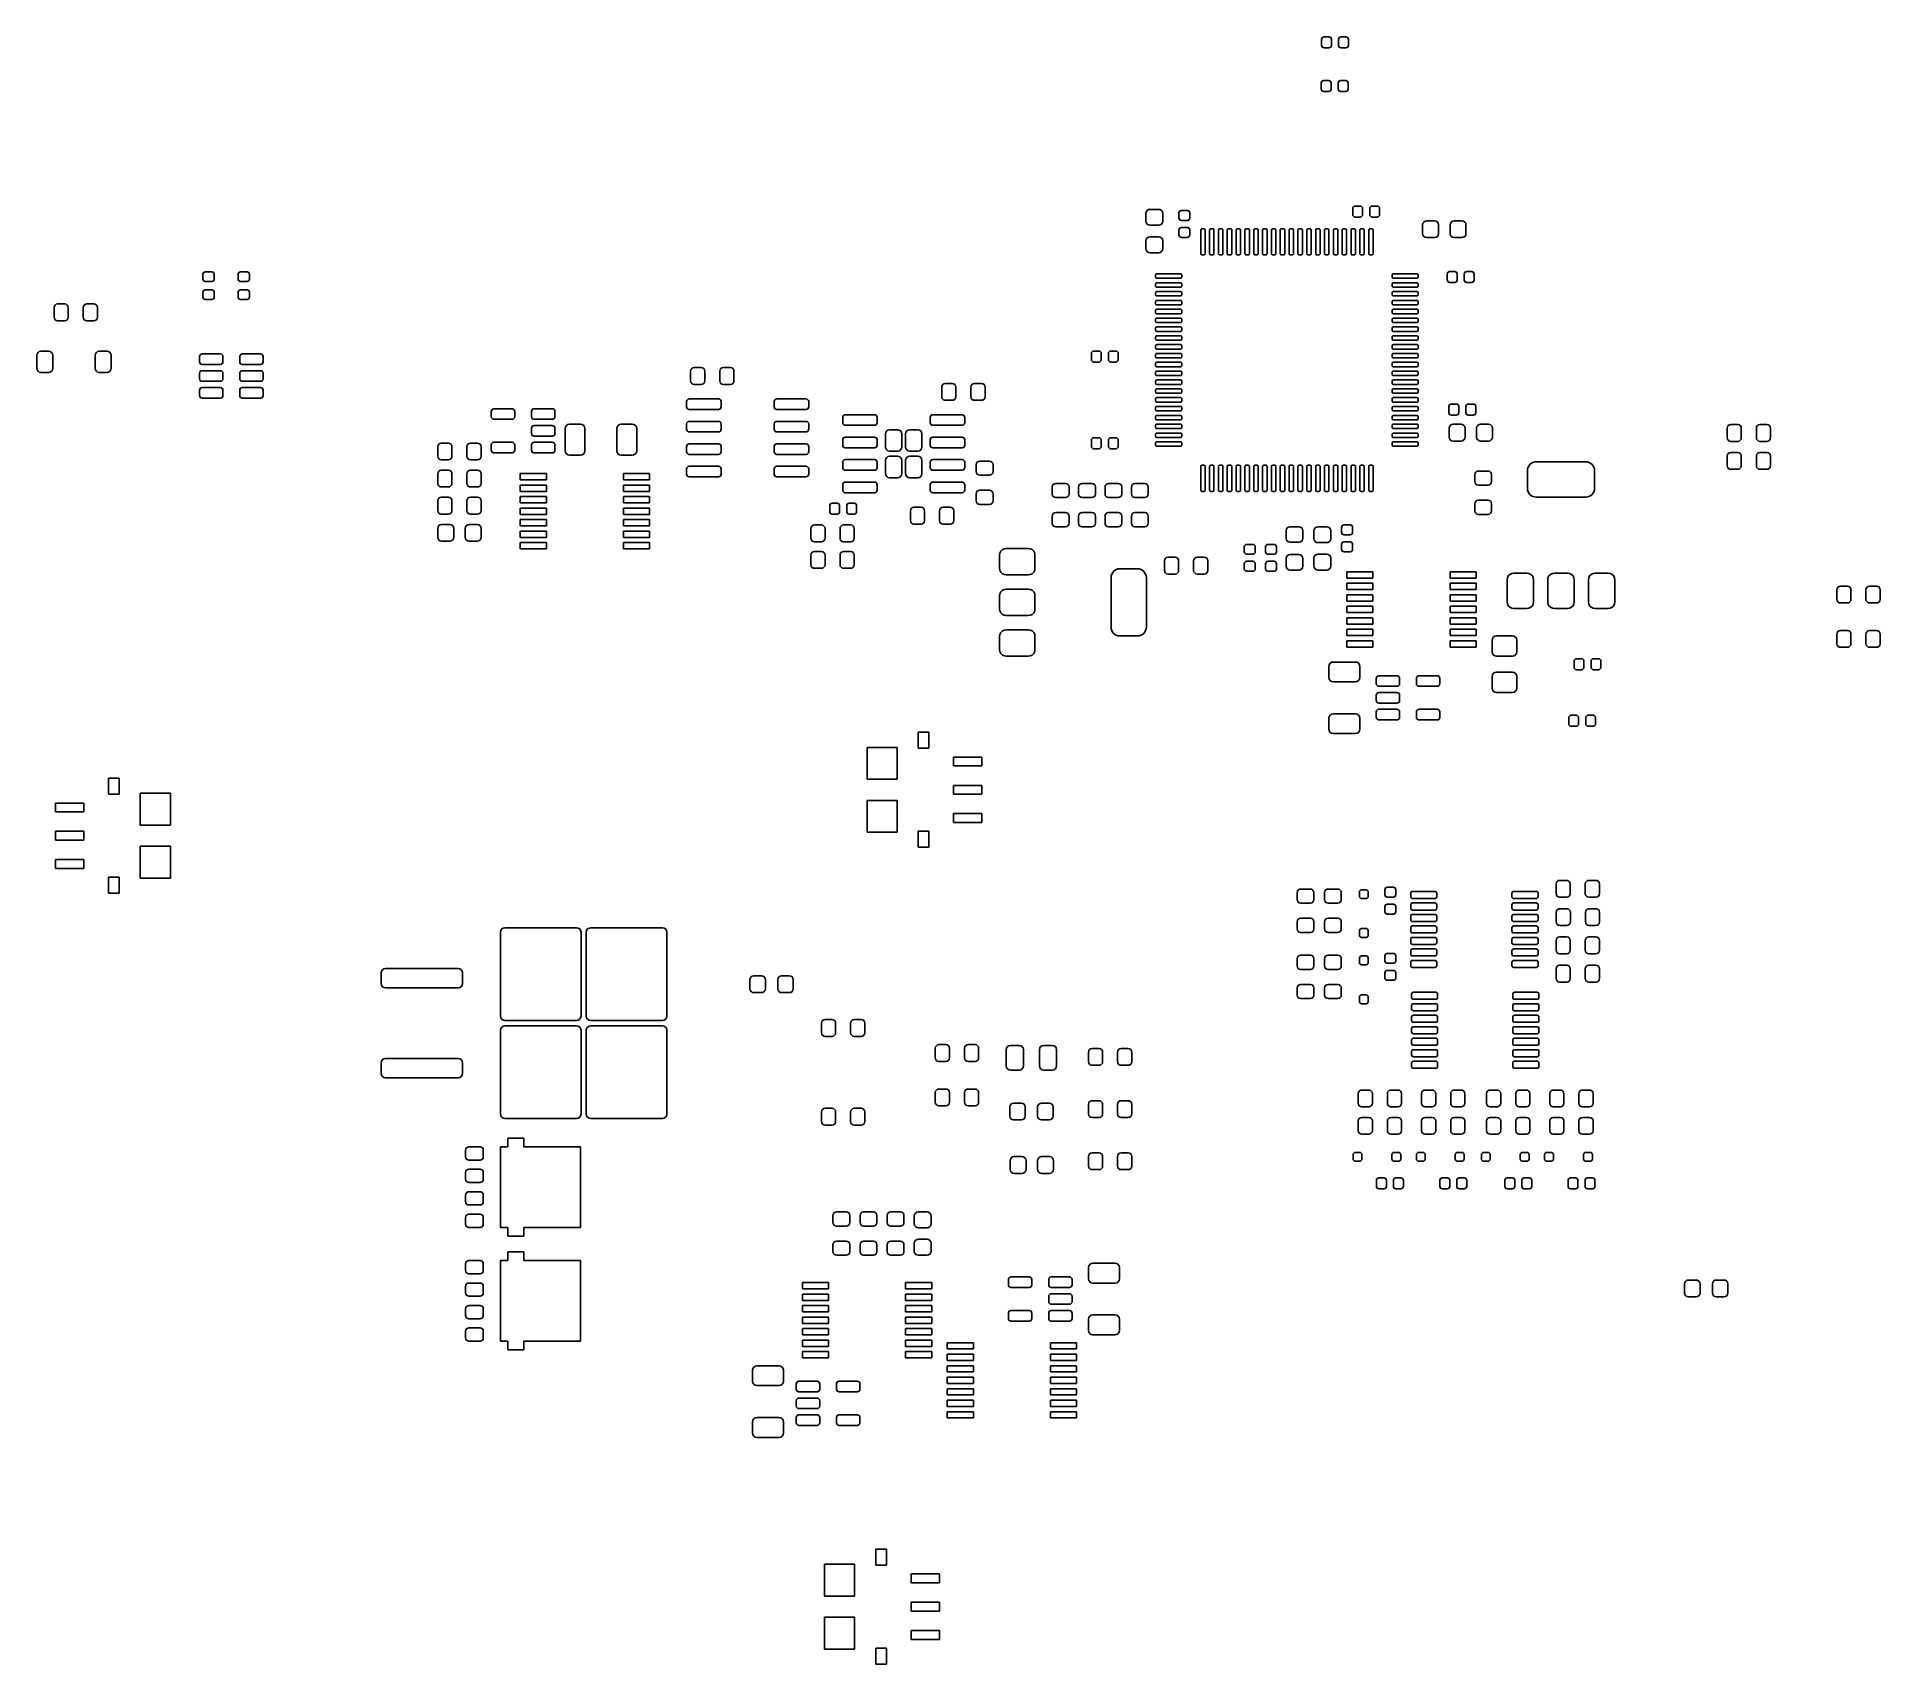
# Model space of a CAD drawing. Extents: x 3.98 to 8.08, y -5.39 to -1.76.
import ezdxf

# ---------------------------------------------------------------- set-up
doc = ezdxf.new("R2010")
doc.units = 0
doc.header["$MEASUREMENT"] = 0
doc.layers.add('BLACK', color=7, linetype='CONTINUOUS')

msp = doc.modelspace()

# ---------------------------------------------------------------- linework, layer by layer
at = {"layer": 'BLACK', "linetype": 'CONTINUOUS'}
for p, q in [((6.8424, -1.765), (6.8445, -1.7646)), ((6.8445, -1.7646), (6.8555, -1.7646)), ((6.8555, -1.7646), (6.8576, -1.765)), ((6.8802, -1.765), (6.8823, -1.7646)), ((6.8823, -1.7646), (6.8933, -1.7646)), ((6.8933, -1.7646), (6.8954, -1.765)), ((6.839, -1.7701), (6.8394, -1.768)), ((6.839, -1.7835), (6.839, -1.7701)), ((6.8394, -1.7856), (6.839, -1.7835)), ((6.8394, -1.768), (6.8406, -1.7662)), ((6.8406, -1.7874), (6.8394, -1.7856)), ((6.8406, -1.7662), (6.8424, -1.765)), ((6.8424, -1.7886), (6.8406, -1.7874)), ((6.8445, -1.789), (6.8424, -1.7886)), ((6.8555, -1.789), (6.8445, -1.789)), ((6.8576, -1.7886), (6.8555, -1.789)), ((6.8576, -1.765), (6.8594, -1.7662)), ((6.8594, -1.7874), (6.8576, -1.7886)), ((6.8594, -1.7662), (6.8606, -1.768)), ((6.8606, -1.7856), (6.8594, -1.7874)), ((6.8606, -1.768), (6.861, -1.7701)), ((6.861, -1.7835), (6.8606, -1.7856)), ((6.861, -1.7701), (6.861, -1.7835)), ((6.8768, -1.7701), (6.8772, -1.768)), ((6.8768, -1.7835), (6.8768, -1.7701)), ((6.8772, -1.7856), (6.8768, -1.7835)), ((6.8772, -1.768), (6.8784, -1.7662)), ((6.8784, -1.7874), (6.8772, -1.7856)), ((6.8784, -1.7662), (6.8802, -1.765)), ((6.8802, -1.7886), (6.8784, -1.7874)), ((6.8823, -1.789), (6.8802, -1.7886)), ((6.8933, -1.789), (6.8823, -1.789)), ((6.8954, -1.7886), (6.8933, -1.789)), ((6.8954, -1.765), (6.8972, -1.7662)), ((6.8972, -1.7874), (6.8954, -1.7886)), ((6.8972, -1.7662), (6.8984, -1.768)), ((6.8984, -1.7856), (6.8972, -1.7874)), ((6.8984, -1.768), (6.8988, -1.7701)), ((6.8988, -1.7835), (6.8984, -1.7856)), ((6.8988, -1.7701), (6.8988, -1.7835)), ((6.8382, -1.8673), (6.8386, -1.8652)), ((6.8382, -1.8807), (6.8382, -1.8673)), ((6.8386, -1.8828), (6.8382, -1.8807)), ((6.8386, -1.8652), (6.8398, -1.8634)), ((6.8398, -1.8846), (6.8386, -1.8828)), ((6.8398, -1.8634), (6.8416, -1.8622)), ((6.8416, -1.8858), (6.8398, -1.8846)), ((6.8416, -1.8622), (6.8437, -1.8618)), ((6.8437, -1.8862), (6.8416, -1.8858)), ((6.8437, -1.8618), (6.8547, -1.8618)), ((6.8547, -1.8862), (6.8437, -1.8862)), ((6.8547, -1.8618), (6.8568, -1.8622)), ((6.8568, -1.8858), (6.8547, -1.8862)), ((6.8568, -1.8622), (6.8586, -1.8634)), ((6.8586, -1.8846), (6.8568, -1.8858)), ((6.8586, -1.8634), (6.8598, -1.8652)), ((6.8598, -1.8828), (6.8586, -1.8846)), ((6.8598, -1.8652), (6.8602, -1.8673)), ((6.8602, -1.8807), (6.8598, -1.8828)), ((6.8602, -1.8673), (6.8602, -1.8807)), ((6.876, -1.8673), (6.8764, -1.8652)), ((6.876, -1.8807), (6.876, -1.8673)), ((6.8764, -1.8828), (6.876, -1.8807)), ((6.8764, -1.8652), (6.8776, -1.8634)), ((6.8776, -1.8846), (6.8764, -1.8828)), ((6.8776, -1.8634), (6.8794, -1.8622)), ((6.8794, -1.8858), (6.8776, -1.8846)), ((6.8794, -1.8622), (6.8815, -1.8618)), ((6.8815, -1.8862), (6.8794, -1.8858)), ((6.8815, -1.8618), (6.8925, -1.8618)), ((6.8925, -1.8862), (6.8815, -1.8862)), ((6.8925, -1.8618), (6.8946, -1.8622)), ((6.8946, -1.8858), (6.8925, -1.8862)), ((6.8946, -1.8622), (6.8964, -1.8634)), ((6.8964, -1.8846), (6.8946, -1.8858)), ((6.8964, -1.8634), (6.8976, -1.8652)), ((6.8976, -1.8828), (6.8964, -1.8846)), ((6.8976, -1.8652), (6.898, -1.8673)), ((6.898, -1.8807), (6.8976, -1.8828)), ((6.898, -1.8673), (6.898, -1.8807)), ((6.4478, -2.1575), (6.4485, -2.1541)), ((6.4478, -2.1752), (6.4478, -2.1575)), ((6.4485, -2.1786), (6.4478, -2.1752)), ((6.4485, -2.1541), (6.4504, -2.1512)), ((6.4504, -2.1512), (6.4533, -2.1493)), ((6.4533, -2.1493), (6.4567, -2.1486)), ((6.4567, -2.1486), (6.4764, -2.1486)), ((6.4764, -2.1486), (6.4798, -2.1493)), ((6.4798, -2.1493), (6.4826, -2.1512)), ((6.4826, -2.1512), (6.4846, -2.1541)), ((6.4846, -2.1541), (6.4852, -2.1575)), ((6.4852, -2.1752), (6.4846, -2.1786)), ((6.4852, -2.1575), (6.4852, -2.1752)), ((6.5213, -2.1567), (6.5217, -2.1546)), ((6.5213, -2.1677), (6.5213, -2.1567)), ((6.5217, -2.1698), (6.5213, -2.1677)), ((6.5217, -2.1546), (6.5229, -2.1528)), ((6.5229, -2.1716), (6.5217, -2.1698)), ((6.5229, -2.1528), (6.5247, -2.1516)), ((6.5247, -2.1728), (6.5229, -2.1716)), ((6.5247, -2.1516), (6.5268, -2.1512)), ((6.5268, -2.1732), (6.5247, -2.1728)), ((6.5268, -2.1512), (6.5402, -2.1512)), ((6.5402, -2.1732), (6.5268, -2.1732)), ((6.5402, -2.1512), (6.5423, -2.1516)), ((6.5423, -2.1728), (6.5402, -2.1732)), ((6.5423, -2.1516), (6.5441, -2.1528)), ((6.5441, -2.1716), (6.5423, -2.1728)), ((6.5441, -2.1528), (6.5452, -2.1546)), ((6.5452, -2.1698), (6.5441, -2.1716)), ((6.5452, -2.1546), (6.5457, -2.1567)), ((6.5457, -2.1677), (6.5452, -2.1698)), ((6.5457, -2.1567), (6.5457, -2.1677)), ((6.9083, -2.1469), (6.9087, -2.1447)), ((6.9083, -2.1602), (6.9083, -2.1469)), ((6.9087, -2.1623), (6.9083, -2.1602)), ((6.9087, -2.1447), (6.9099, -2.143)), ((6.9099, -2.1641), (6.9087, -2.1623)), ((6.9099, -2.143), (6.9117, -2.1418)), ((6.9117, -2.1653), (6.9099, -2.1641)), ((6.9117, -2.1418), (6.9138, -2.1413)), ((6.9138, -2.1657), (6.9117, -2.1653)), ((6.9138, -2.1413), (6.9248, -2.1413)), ((6.9248, -2.1657), (6.9138, -2.1657)), ((6.9248, -2.1413), (6.9269, -2.1418)), ((6.9269, -2.1653), (6.9248, -2.1657)), ((6.9269, -2.1418), (6.9287, -2.143)), ((6.9287, -2.1641), (6.9269, -2.1653)), ((6.9287, -2.143), (6.9299, -2.1447)), ((6.9299, -2.1623), (6.9287, -2.1641)), ((6.9299, -2.1447), (6.9303, -2.1469)), ((6.9303, -2.1602), (6.9299, -2.1623)), ((6.9303, -2.1469), (6.9303, -2.1602)), ((6.9461, -2.1469), (6.9465, -2.1447)), ((6.9461, -2.1602), (6.9461, -2.1469)), ((6.9465, -2.1623), (6.9461, -2.1602)), ((6.9465, -2.1447), (6.9477, -2.143)), ((6.9477, -2.1641), (6.9465, -2.1623)), ((6.9477, -2.143), (6.9495, -2.1418)), ((6.9495, -2.1653), (6.9477, -2.1641)), ((6.9495, -2.1418), (6.9516, -2.1413)), ((6.9516, -2.1657), (6.9495, -2.1653)), ((6.9516, -2.1413), (6.9626, -2.1413)), ((6.9626, -2.1657), (6.9516, -2.1657)), ((6.9626, -2.1413), (6.9647, -2.1418)), ((6.9647, -2.1653), (6.9626, -2.1657)), ((6.9647, -2.1418), (6.9665, -2.143)), ((6.9665, -2.1641), (6.9647, -2.1653)), ((6.9665, -2.143), (6.9677, -2.1447)), ((6.9677, -2.1623), (6.9665, -2.1641)), ((6.9677, -2.1447), (6.9681, -2.1469)), ((6.9681, -2.1602), (6.9677, -2.1623)), ((6.9681, -2.1469), (6.9681, -2.1602)), ((7.0666, -2.1768), (7.0694, -2.1749)), ((7.0694, -2.1749), (7.0728, -2.1742)), ((7.0728, -2.1742), (7.0906, -2.1742)), ((7.0906, -2.1742), (7.0939, -2.1749)), ((7.0939, -2.1749), (7.0968, -2.1768)), ((7.1276, -2.1768), (7.1305, -2.1749)), ((7.1305, -2.1749), (7.1339, -2.1742)), ((7.1339, -2.1742), (7.1516, -2.1742)), ((7.1516, -2.1742), (7.155, -2.1749)), ((7.155, -2.1749), (7.1578, -2.1768)), ((6.4478, -2.2185), (6.4485, -2.2151)), ((6.4504, -2.1815), (6.4485, -2.1786)), ((6.4485, -2.2151), (6.4504, -2.2122)), ((6.4533, -2.1834), (6.4504, -2.1815)), ((6.4504, -2.2122), (6.4533, -2.2103)), ((6.4567, -2.1841), (6.4533, -2.1834)), ((6.4533, -2.2103), (6.4567, -2.2096)), ((6.4764, -2.1841), (6.4567, -2.1841)), ((6.4567, -2.2096), (6.4764, -2.2096)), ((6.4798, -2.1834), (6.4764, -2.1841)), ((6.4764, -2.2096), (6.4798, -2.2103)), ((6.4826, -2.1815), (6.4798, -2.1834)), ((6.4798, -2.2103), (6.4826, -2.2122)), ((6.4846, -2.1786), (6.4826, -2.1815)), ((6.4826, -2.2122), (6.4846, -2.2151)), ((6.4846, -2.2151), (6.4852, -2.2185)), ((6.5213, -2.1945), (6.5217, -2.1924)), ((6.5213, -2.2055), (6.5213, -2.1945)), ((6.5217, -2.2076), (6.5213, -2.2055)), ((6.5217, -2.1924), (6.5229, -2.1906)), ((6.5229, -2.2094), (6.5217, -2.2076)), ((6.5229, -2.1906), (6.5247, -2.1894)), ((6.5247, -2.2106), (6.5229, -2.2094)), ((6.5247, -2.1894), (6.5268, -2.189)), ((6.5268, -2.211), (6.5247, -2.2106)), ((6.5268, -2.189), (6.5402, -2.189)), ((6.5402, -2.211), (6.5268, -2.211)), ((6.5402, -2.189), (6.5423, -2.1894)), ((6.5423, -2.2106), (6.5402, -2.211)), ((6.5423, -2.1894), (6.5441, -2.1906)), ((6.5441, -2.2094), (6.5423, -2.2106)), ((6.5441, -2.1906), (6.5452, -2.1924)), ((6.5452, -2.2076), (6.5441, -2.2094)), ((6.5452, -2.1924), (6.5457, -2.1945)), ((6.5457, -2.2055), (6.5452, -2.2076)), ((6.5457, -2.1945), (6.5457, -2.2055)), ((6.5699, -2.1944), (6.5701, -2.1934)), ((6.5699, -2.2475), (6.5699, -2.1944)), ((6.5701, -2.1934), (6.5706, -2.1926)), ((6.5706, -2.1926), (6.5714, -2.1921)), ((6.5714, -2.1921), (6.5723, -2.1919)), ((6.5723, -2.1919), (6.5773, -2.1919)), ((6.5773, -2.1919), (6.5782, -2.1921)), ((6.5782, -2.1921), (6.579, -2.1926)), ((6.579, -2.1926), (6.5795, -2.1934)), ((6.5795, -2.1934), (6.5797, -2.1944)), ((6.5797, -2.1944), (6.5797, -2.2475)), ((6.5896, -2.1944), (6.5898, -2.1934)), ((6.5896, -2.2475), (6.5896, -2.1944)), ((6.5898, -2.1934), (6.5903, -2.1926)), ((6.5903, -2.1926), (6.5911, -2.1921)), ((6.5911, -2.1921), (6.592, -2.1919)), ((6.592, -2.1919), (6.5969, -2.1919)), ((6.5969, -2.1919), (6.5979, -2.1921)), ((6.5979, -2.1921), (6.5987, -2.1926)), ((6.5987, -2.1926), (6.5992, -2.1934)), ((6.5992, -2.1934), (6.5994, -2.1944)), ((6.5994, -2.1944), (6.5994, -2.2475)), ((6.6093, -2.1944), (6.6094, -2.1934)), ((6.6093, -2.2475), (6.6093, -2.1944)), ((6.6094, -2.1934), (6.61, -2.1926)), ((6.61, -2.1926), (6.6108, -2.1921)), ((6.6108, -2.1921), (6.6117, -2.1919)), ((6.6117, -2.1919), (6.6166, -2.1919)), ((6.6166, -2.1919), (6.6176, -2.1921)), ((6.6176, -2.1921), (6.6184, -2.1926)), ((6.6184, -2.1926), (6.6189, -2.1934)), ((6.6189, -2.1934), (6.6191, -2.1944)), ((6.6191, -2.1944), (6.6191, -2.2475)), ((6.6289, -2.1944), (6.6291, -2.1934)), ((6.6289, -2.2475), (6.6289, -2.1944)), ((6.6291, -2.1934), (6.6297, -2.1926)), ((6.6297, -2.1926), (6.6305, -2.1921)), ((6.6305, -2.1921), (6.6314, -2.1919)), ((6.6314, -2.1919), (6.6363, -2.1919)), ((6.6363, -2.1919), (6.6373, -2.1921)), ((6.6373, -2.1921), (6.6381, -2.1926)), ((6.6381, -2.1926), (6.6386, -2.1934)), ((6.6386, -2.1934), (6.6388, -2.1944)), ((6.6388, -2.1944), (6.6388, -2.2475)), ((6.6486, -2.1944), (6.6488, -2.1934)), ((6.6486, -2.2475), (6.6486, -2.1944)), ((6.6488, -2.1934), (6.6493, -2.1926)), ((6.6493, -2.1926), (6.6501, -2.1921)), ((6.6501, -2.1921), (6.6511, -2.1919)), ((6.6511, -2.1919), (6.656, -2.1919)), ((6.656, -2.1919), (6.6569, -2.1921)), ((6.6569, -2.1921), (6.6577, -2.1926)), ((6.6577, -2.1926), (6.6583, -2.1934)), ((6.6583, -2.1934), (6.6585, -2.1944)), ((6.6585, -2.1944), (6.6585, -2.2475)), ((6.6683, -2.1944), (6.6685, -2.1934)), ((6.6683, -2.2475), (6.6683, -2.1944)), ((6.6685, -2.1934), (6.669, -2.1926)), ((6.669, -2.1926), (6.6698, -2.1921)), ((6.6698, -2.1921), (6.6708, -2.1919)), ((6.6708, -2.1919), (6.6757, -2.1919)), ((6.6757, -2.1919), (6.6766, -2.1921)), ((6.6766, -2.1921), (6.6774, -2.1926)), ((6.6774, -2.1926), (6.678, -2.1934)), ((6.678, -2.1934), (6.6781, -2.1944)), ((6.6781, -2.1944), (6.6781, -2.2475)), ((6.688, -2.1944), (6.6882, -2.1934)), ((6.688, -2.2475), (6.688, -2.1944)), ((6.6882, -2.1934), (6.6887, -2.1926)), ((6.6887, -2.1926), (6.6895, -2.1921)), ((6.6895, -2.1921), (6.6905, -2.1919)), ((6.6905, -2.1919), (6.6954, -2.1919)), ((6.6954, -2.1919), (6.6963, -2.1921)), ((6.6963, -2.1921), (6.6971, -2.1926)), ((6.6971, -2.1926), (6.6976, -2.1934)), ((6.6976, -2.1934), (6.6978, -2.1944)), ((6.6978, -2.1944), (6.6978, -2.2475)), ((6.7077, -2.1944), (6.7079, -2.1934)), ((6.7077, -2.2475), (6.7077, -2.1944)), ((6.7079, -2.1934), (6.7084, -2.1926)), ((6.7084, -2.1926), (6.7092, -2.1921)), ((6.7092, -2.1921), (6.7101, -2.1919)), ((6.7101, -2.1919), (6.7151, -2.1919)), ((6.7151, -2.1919), (6.716, -2.1921)), ((6.716, -2.1921), (6.7168, -2.1926)), ((6.7168, -2.1926), (6.7173, -2.1934)), ((6.7173, -2.1934), (6.7175, -2.1944)), ((6.7175, -2.1944), (6.7175, -2.2475)), ((6.7274, -2.1944), (6.7275, -2.1934)), ((6.7274, -2.2475), (6.7274, -2.1944)), ((6.7275, -2.1934), (6.7281, -2.1926)), ((6.7281, -2.1926), (6.7289, -2.1921)), ((6.7289, -2.1921), (6.7298, -2.1919)), ((6.7298, -2.1919), (6.7347, -2.1919)), ((6.7347, -2.1919), (6.7357, -2.1921)), ((6.7357, -2.1921), (6.7365, -2.1926)), ((6.7365, -2.1926), (6.737, -2.1934)), ((6.737, -2.1934), (6.7372, -2.1944)), ((6.7372, -2.1944), (6.7372, -2.2475)), ((6.747, -2.1944), (6.7472, -2.1934)), ((6.747, -2.2475), (6.747, -2.1944)), ((6.7472, -2.1934), (6.7478, -2.1926)), ((6.7478, -2.1926), (6.7486, -2.1921)), ((6.7486, -2.1921), (6.7495, -2.1919)), ((6.7495, -2.1919), (6.7544, -2.1919)), ((6.7544, -2.1919), (6.7554, -2.1921)), ((6.7554, -2.1921), (6.7562, -2.1926)), ((6.7562, -2.1926), (6.7567, -2.1934)), ((6.7567, -2.1934), (6.7569, -2.1944)), ((6.7569, -2.1944), (6.7569, -2.2475)), ((6.7667, -2.1944), (6.7669, -2.1934)), ((6.7667, -2.2475), (6.7667, -2.1944)), ((6.7669, -2.1934), (6.7675, -2.1926)), ((6.7675, -2.1926), (6.7683, -2.1921)), ((6.7683, -2.1921), (6.7692, -2.1919)), ((6.7692, -2.1919), (6.7741, -2.1919)), ((6.7741, -2.1919), (6.7751, -2.1921)), ((6.7751, -2.1921), (6.7759, -2.1926)), ((6.7759, -2.1926), (6.7764, -2.1934)), ((6.7764, -2.1934), (6.7766, -2.1944)), ((6.7766, -2.1944), (6.7766, -2.2475)), ((6.7864, -2.1944), (6.7866, -2.1934)), ((6.7864, -2.2475), (6.7864, -2.1944)), ((6.7866, -2.1934), (6.7871, -2.1926)), ((6.7871, -2.1926), (6.7879, -2.1921)), ((6.7879, -2.1921), (6.7889, -2.1919)), ((6.7889, -2.1919), (6.7938, -2.1919)), ((6.7938, -2.1919), (6.7947, -2.1921)), ((6.7947, -2.1921), (6.7955, -2.1926)), ((6.7955, -2.1926), (6.7961, -2.1934)), ((6.7961, -2.1934), (6.7963, -2.1944)), ((6.7963, -2.1944), (6.7963, -2.2475)), ((6.8061, -2.1944), (6.8063, -2.1934)), ((6.8061, -2.2475), (6.8061, -2.1944)), ((6.8063, -2.1934), (6.8068, -2.1926)), ((6.8068, -2.1926), (6.8076, -2.1921)), ((6.8076, -2.1921), (6.8086, -2.1919)), ((6.8086, -2.1919), (6.8135, -2.1919)), ((6.8135, -2.1919), (6.8144, -2.1921)), ((6.8144, -2.1921), (6.8152, -2.1926)), ((6.8152, -2.1926), (6.8158, -2.1934)), ((6.8158, -2.1934), (6.8159, -2.1944)), ((6.8159, -2.1944), (6.8159, -2.2475)), ((6.8258, -2.1944), (6.826, -2.1934)), ((6.8258, -2.2475), (6.8258, -2.1944)), ((6.826, -2.1934), (6.8265, -2.1926)), ((6.8265, -2.1926), (6.8273, -2.1921)), ((6.8273, -2.1921), (6.8282, -2.1919)), ((6.8282, -2.1919), (6.8332, -2.1919)), ((6.8332, -2.1919), (6.8341, -2.1921)), ((6.8341, -2.1921), (6.8349, -2.1926)), ((6.8349, -2.1926), (6.8354, -2.1934)), ((6.8354, -2.1934), (6.8356, -2.1944)), ((6.8356, -2.1944), (6.8356, -2.2475)), ((6.8455, -2.1944), (6.8457, -2.1934)), ((6.8455, -2.2475), (6.8455, -2.1944)), ((6.8457, -2.1934), (6.8462, -2.1926)), ((6.8462, -2.1926), (6.847, -2.1921)), ((6.847, -2.1921), (6.8479, -2.1919)), ((6.8479, -2.1919), (6.8529, -2.1919)), ((6.8529, -2.1919), (6.8538, -2.1921)), ((6.8538, -2.1921), (6.8546, -2.1926)), ((6.8546, -2.1926), (6.8551, -2.1934)), ((6.8551, -2.1934), (6.8553, -2.1944)), ((6.8553, -2.1944), (6.8553, -2.2475)), ((6.8652, -2.1944), (6.8653, -2.1934)), ((6.8652, -2.2475), (6.8652, -2.1944)), ((6.8653, -2.1934), (6.8659, -2.1926)), ((6.8659, -2.1926), (6.8667, -2.1921)), ((6.8667, -2.1921), (6.8676, -2.1919)), ((6.8676, -2.1919), (6.8725, -2.1919)), ((6.8725, -2.1919), (6.8735, -2.1921)), ((6.8735, -2.1921), (6.8743, -2.1926)), ((6.8743, -2.1926), (6.8748, -2.1934)), ((6.8748, -2.1934), (6.875, -2.1944)), ((6.875, -2.1944), (6.875, -2.2475)), ((6.8848, -2.1944), (6.885, -2.1934)), ((6.8848, -2.2475), (6.8848, -2.1944)), ((6.885, -2.1934), (6.8856, -2.1926)), ((6.8856, -2.1926), (6.8864, -2.1921)), ((6.8864, -2.1921), (6.8873, -2.1919)), ((6.8873, -2.1919), (6.8922, -2.1919)), ((6.8922, -2.1919), (6.8932, -2.1921)), ((6.8932, -2.1921), (6.894, -2.1926)), ((6.894, -2.1926), (6.8945, -2.1934)), ((6.8945, -2.1934), (6.8947, -2.1944)), ((6.8947, -2.1944), (6.8947, -2.2475)), ((6.9045, -2.1944), (6.9047, -2.1934)), ((6.9045, -2.2475), (6.9045, -2.1944)), ((6.9047, -2.1934), (6.9052, -2.1926)), ((6.9052, -2.1926), (6.906, -2.1921)), ((6.906, -2.1921), (6.907, -2.1919)), ((6.907, -2.1919), (6.9119, -2.1919)), ((6.9119, -2.1919), (6.9129, -2.1921)), ((6.9129, -2.1921), (6.9136, -2.1926)), ((6.9136, -2.1926), (6.9142, -2.1934)), ((6.9142, -2.1934), (6.9144, -2.1944)), ((6.9144, -2.1944), (6.9144, -2.2475)), ((6.9242, -2.1944), (6.9244, -2.1934)), ((6.9242, -2.2475), (6.9242, -2.1944)), ((6.9244, -2.1934), (6.9249, -2.1926)), ((6.9249, -2.1926), (6.9257, -2.1921)), ((6.9257, -2.1921), (6.9267, -2.1919)), ((6.9267, -2.1919), (6.9316, -2.1919)), ((6.9316, -2.1919), (6.9325, -2.1921)), ((6.9325, -2.1921), (6.9333, -2.1926)), ((6.9333, -2.1926), (6.9339, -2.1934)), ((6.9339, -2.1934), (6.9341, -2.1944)), ((6.9341, -2.1944), (6.9341, -2.2475)), ((6.9439, -2.1944), (6.9441, -2.1934)), ((6.9439, -2.2475), (6.9439, -2.1944)), ((6.9441, -2.1934), (6.9446, -2.1926)), ((6.9446, -2.1926), (6.9454, -2.1921)), ((6.9454, -2.1921), (6.9464, -2.1919)), ((6.9464, -2.1919), (6.9513, -2.1919)), ((6.9513, -2.1919), (6.9522, -2.1921)), ((6.9522, -2.1921), (6.953, -2.1926)), ((6.953, -2.1926), (6.9536, -2.1934)), ((6.9536, -2.1934), (6.9537, -2.1944)), ((6.9537, -2.1944), (6.9537, -2.2475)), ((7.064, -2.1831), (7.0647, -2.1797)), ((7.064, -2.2028), (7.064, -2.1831)), ((7.0647, -2.2061), (7.064, -2.2028)), ((7.0647, -2.1797), (7.0666, -2.1768)), ((7.0666, -2.209), (7.0647, -2.2061)), ((7.0694, -2.2109), (7.0666, -2.209)), ((7.0728, -2.2116), (7.0694, -2.2109)), ((7.0906, -2.2116), (7.0728, -2.2116)), ((7.0939, -2.2109), (7.0906, -2.2116)), ((7.0968, -2.209), (7.0939, -2.2109)), ((7.0968, -2.1768), (7.0987, -2.1797)), ((7.0987, -2.2061), (7.0968, -2.209)), ((7.0987, -2.1797), (7.0994, -2.1831)), ((7.0994, -2.2028), (7.0987, -2.2061)), ((7.0994, -2.1831), (7.0994, -2.2028)), ((7.125, -2.1831), (7.1257, -2.1797)), ((7.125, -2.2028), (7.125, -2.1831)), ((7.1257, -2.2061), (7.125, -2.2028)), ((7.1257, -2.1797), (7.1276, -2.1768)), ((7.1276, -2.209), (7.1257, -2.2061)), ((7.1305, -2.2109), (7.1276, -2.209)), ((7.1339, -2.2116), (7.1305, -2.2109)), ((7.1516, -2.2116), (7.1339, -2.2116)), ((7.155, -2.2109), (7.1516, -2.2116)), ((7.1578, -2.209), (7.155, -2.2109)), ((7.1578, -2.1768), (7.1598, -2.1797)), ((7.1598, -2.2061), (7.1578, -2.209)), ((7.1598, -2.1797), (7.1604, -2.1831)), ((7.1604, -2.2028), (7.1598, -2.2061)), ((7.1604, -2.1831), (7.1604, -2.2028)), ((6.4478, -2.2362), (6.4478, -2.2185)), ((6.4485, -2.2396), (6.4478, -2.2362)), ((6.4504, -2.2425), (6.4485, -2.2396)), ((6.4533, -2.2444), (6.4504, -2.2425)), ((6.4567, -2.2451), (6.4533, -2.2444)), ((6.4764, -2.2451), (6.4567, -2.2451)), ((6.4798, -2.2444), (6.4764, -2.2451)), ((6.4826, -2.2425), (6.4798, -2.2444)), ((6.4846, -2.2396), (6.4826, -2.2425)), ((6.4852, -2.2362), (6.4846, -2.2396)), ((6.4852, -2.2185), (6.4852, -2.2362)), ((6.5701, -2.2485), (6.5699, -2.2475)), ((6.5706, -2.2493), (6.5701, -2.2485)), ((6.5714, -2.2498), (6.5706, -2.2493)), ((6.5723, -2.25), (6.5714, -2.2498)), ((6.5773, -2.25), (6.5723, -2.25)), ((6.5782, -2.2498), (6.5773, -2.25)), ((6.579, -2.2493), (6.5782, -2.2498)), ((6.5795, -2.2485), (6.579, -2.2493)), ((6.5797, -2.2475), (6.5795, -2.2485)), ((6.5898, -2.2485), (6.5896, -2.2475)), ((6.5903, -2.2493), (6.5898, -2.2485)), ((6.5911, -2.2498), (6.5903, -2.2493)), ((6.592, -2.25), (6.5911, -2.2498)), ((6.5969, -2.25), (6.592, -2.25)), ((6.5979, -2.2498), (6.5969, -2.25)), ((6.5987, -2.2493), (6.5979, -2.2498)), ((6.5992, -2.2485), (6.5987, -2.2493)), ((6.5994, -2.2475), (6.5992, -2.2485)), ((6.6094, -2.2485), (6.6093, -2.2475)), ((6.61, -2.2493), (6.6094, -2.2485)), ((6.6108, -2.2498), (6.61, -2.2493)), ((6.6117, -2.25), (6.6108, -2.2498)), ((6.6166, -2.25), (6.6117, -2.25)), ((6.6176, -2.2498), (6.6166, -2.25)), ((6.6184, -2.2493), (6.6176, -2.2498)), ((6.6189, -2.2485), (6.6184, -2.2493)), ((6.6191, -2.2475), (6.6189, -2.2485)), ((6.6291, -2.2485), (6.6289, -2.2475)), ((6.6297, -2.2493), (6.6291, -2.2485)), ((6.6305, -2.2498), (6.6297, -2.2493)), ((6.6314, -2.25), (6.6305, -2.2498)), ((6.6363, -2.25), (6.6314, -2.25)), ((6.6373, -2.2498), (6.6363, -2.25)), ((6.6381, -2.2493), (6.6373, -2.2498)), ((6.6386, -2.2485), (6.6381, -2.2493)), ((6.6388, -2.2475), (6.6386, -2.2485)), ((6.6488, -2.2485), (6.6486, -2.2475)), ((6.6493, -2.2493), (6.6488, -2.2485)), ((6.6501, -2.2498), (6.6493, -2.2493)), ((6.6511, -2.25), (6.6501, -2.2498)), ((6.656, -2.25), (6.6511, -2.25)), ((6.6569, -2.2498), (6.656, -2.25)), ((6.6577, -2.2493), (6.6569, -2.2498)), ((6.6583, -2.2485), (6.6577, -2.2493)), ((6.6585, -2.2475), (6.6583, -2.2485)), ((6.6685, -2.2485), (6.6683, -2.2475)), ((6.669, -2.2493), (6.6685, -2.2485)), ((6.6698, -2.2498), (6.669, -2.2493)), ((6.6708, -2.25), (6.6698, -2.2498)), ((6.6757, -2.25), (6.6708, -2.25)), ((6.6766, -2.2498), (6.6757, -2.25)), ((6.6774, -2.2493), (6.6766, -2.2498)), ((6.678, -2.2485), (6.6774, -2.2493)), ((6.6781, -2.2475), (6.678, -2.2485)), ((6.6882, -2.2485), (6.688, -2.2475)), ((6.6887, -2.2493), (6.6882, -2.2485)), ((6.6895, -2.2498), (6.6887, -2.2493)), ((6.6905, -2.25), (6.6895, -2.2498)), ((6.6954, -2.25), (6.6905, -2.25)), ((6.6963, -2.2498), (6.6954, -2.25)), ((6.6971, -2.2493), (6.6963, -2.2498)), ((6.6976, -2.2485), (6.6971, -2.2493)), ((6.6978, -2.2475), (6.6976, -2.2485)), ((6.7079, -2.2485), (6.7077, -2.2475)), ((6.7084, -2.2493), (6.7079, -2.2485)), ((6.7092, -2.2498), (6.7084, -2.2493)), ((6.7101, -2.25), (6.7092, -2.2498)), ((6.7151, -2.25), (6.7101, -2.25)), ((6.716, -2.2498), (6.7151, -2.25)), ((6.7168, -2.2493), (6.716, -2.2498)), ((6.7173, -2.2485), (6.7168, -2.2493)), ((6.7175, -2.2475), (6.7173, -2.2485)), ((6.7275, -2.2485), (6.7274, -2.2475)), ((6.7281, -2.2493), (6.7275, -2.2485)), ((6.7289, -2.2498), (6.7281, -2.2493)), ((6.7298, -2.25), (6.7289, -2.2498)), ((6.7347, -2.25), (6.7298, -2.25)), ((6.7357, -2.2498), (6.7347, -2.25)), ((6.7365, -2.2493), (6.7357, -2.2498)), ((6.737, -2.2485), (6.7365, -2.2493)), ((6.7372, -2.2475), (6.737, -2.2485)), ((6.7472, -2.2485), (6.747, -2.2475)), ((6.7478, -2.2493), (6.7472, -2.2485)), ((6.7486, -2.2498), (6.7478, -2.2493)), ((6.7495, -2.25), (6.7486, -2.2498)), ((6.7544, -2.25), (6.7495, -2.25)), ((6.7554, -2.2498), (6.7544, -2.25)), ((6.7562, -2.2493), (6.7554, -2.2498)), ((6.7567, -2.2485), (6.7562, -2.2493)), ((6.7569, -2.2475), (6.7567, -2.2485)), ((6.7669, -2.2485), (6.7667, -2.2475)), ((6.7675, -2.2493), (6.7669, -2.2485)), ((6.7683, -2.2498), (6.7675, -2.2493)), ((6.7692, -2.25), (6.7683, -2.2498)), ((6.7741, -2.25), (6.7692, -2.25)), ((6.7751, -2.2498), (6.7741, -2.25)), ((6.7759, -2.2493), (6.7751, -2.2498)), ((6.7764, -2.2485), (6.7759, -2.2493)), ((6.7766, -2.2475), (6.7764, -2.2485)), ((6.7866, -2.2485), (6.7864, -2.2475)), ((6.7871, -2.2493), (6.7866, -2.2485)), ((6.7879, -2.2498), (6.7871, -2.2493)), ((6.7889, -2.25), (6.7879, -2.2498)), ((6.7938, -2.25), (6.7889, -2.25)), ((6.7947, -2.2498), (6.7938, -2.25)), ((6.7955, -2.2493), (6.7947, -2.2498)), ((6.7961, -2.2485), (6.7955, -2.2493)), ((6.7963, -2.2475), (6.7961, -2.2485)), ((6.8063, -2.2485), (6.8061, -2.2475)), ((6.8068, -2.2493), (6.8063, -2.2485)), ((6.8076, -2.2498), (6.8068, -2.2493)), ((6.8086, -2.25), (6.8076, -2.2498)), ((6.8135, -2.25), (6.8086, -2.25)), ((6.8144, -2.2498), (6.8135, -2.25)), ((6.8152, -2.2493), (6.8144, -2.2498)), ((6.8158, -2.2485), (6.8152, -2.2493)), ((6.8159, -2.2475), (6.8158, -2.2485)), ((6.826, -2.2485), (6.8258, -2.2475)), ((6.8265, -2.2493), (6.826, -2.2485)), ((6.8273, -2.2498), (6.8265, -2.2493)), ((6.8282, -2.25), (6.8273, -2.2498)), ((6.8332, -2.25), (6.8282, -2.25)), ((6.8341, -2.2498), (6.8332, -2.25)), ((6.8349, -2.2493), (6.8341, -2.2498)), ((6.8354, -2.2485), (6.8349, -2.2493)), ((6.8356, -2.2475), (6.8354, -2.2485)), ((6.8457, -2.2485), (6.8455, -2.2475)), ((6.8462, -2.2493), (6.8457, -2.2485)), ((6.847, -2.2498), (6.8462, -2.2493)), ((6.8479, -2.25), (6.847, -2.2498)), ((6.8529, -2.25), (6.8479, -2.25)), ((6.8538, -2.2498), (6.8529, -2.25)), ((6.8546, -2.2493), (6.8538, -2.2498)), ((6.8551, -2.2485), (6.8546, -2.2493)), ((6.8553, -2.2475), (6.8551, -2.2485)), ((6.8653, -2.2485), (6.8652, -2.2475)), ((6.8659, -2.2493), (6.8653, -2.2485)), ((6.8667, -2.2498), (6.8659, -2.2493)), ((6.8676, -2.25), (6.8667, -2.2498)), ((6.8725, -2.25), (6.8676, -2.25)), ((6.8735, -2.2498), (6.8725, -2.25)), ((6.8743, -2.2493), (6.8735, -2.2498)), ((6.8748, -2.2485), (6.8743, -2.2493)), ((6.875, -2.2475), (6.8748, -2.2485)), ((6.885, -2.2485), (6.8848, -2.2475)), ((6.8856, -2.2493), (6.885, -2.2485)), ((6.8864, -2.2498), (6.8856, -2.2493)), ((6.8873, -2.25), (6.8864, -2.2498)), ((6.8922, -2.25), (6.8873, -2.25)), ((6.8932, -2.2498), (6.8922, -2.25)), ((6.894, -2.2493), (6.8932, -2.2498)), ((6.8945, -2.2485), (6.894, -2.2493)), ((6.8947, -2.2475), (6.8945, -2.2485)), ((6.9047, -2.2485), (6.9045, -2.2475)), ((6.9052, -2.2493), (6.9047, -2.2485)), ((6.906, -2.2498), (6.9052, -2.2493)), ((6.907, -2.25), (6.906, -2.2498)), ((6.9119, -2.25), (6.907, -2.25)), ((6.9129, -2.2498), (6.9119, -2.25)), ((6.9136, -2.2493), (6.9129, -2.2498)), ((6.9142, -2.2485), (6.9136, -2.2493)), ((6.9144, -2.2475), (6.9142, -2.2485)), ((6.9244, -2.2485), (6.9242, -2.2475)), ((6.9249, -2.2493), (6.9244, -2.2485)), ((6.9257, -2.2498), (6.9249, -2.2493)), ((6.9267, -2.25), (6.9257, -2.2498)), ((6.9316, -2.25), (6.9267, -2.25)), ((6.9325, -2.2498), (6.9316, -2.25)), ((6.9333, -2.2493), (6.9325, -2.2498)), ((6.9339, -2.2485), (6.9333, -2.2493)), ((6.9341, -2.2475), (6.9339, -2.2485)), ((6.9441, -2.2485), (6.9439, -2.2475)), ((6.9446, -2.2493), (6.9441, -2.2485)), ((6.9454, -2.2498), (6.9446, -2.2493)), ((6.9464, -2.25), (6.9454, -2.2498)), ((6.9513, -2.25), (6.9464, -2.25)), ((6.9522, -2.2498), (6.9513, -2.25)), ((6.953, -2.2493), (6.9522, -2.2498)), ((6.9536, -2.2485), (6.953, -2.2493)), ((6.9537, -2.2475), (6.9536, -2.2485)), ((4.348, -2.2931), (4.3484, -2.2911)), ((4.348, -2.3037), (4.348, -2.2931)), ((4.3484, -2.2911), (4.3496, -2.2894)), ((4.3496, -2.2894), (4.3513, -2.2882)), ((4.3513, -2.2882), (4.3533, -2.2878)), ((4.3533, -2.2878), (4.3679, -2.2878)), ((4.3679, -2.2878), (4.3699, -2.2882)), ((4.3699, -2.2882), (4.3717, -2.2894)), ((4.3717, -2.2894), (4.3728, -2.2911)), ((4.3728, -2.2911), (4.3732, -2.2931)), ((4.3732, -2.2931), (4.3732, -2.3037)), ((4.4264, -2.2931), (4.4268, -2.2911)), ((4.4264, -2.3037), (4.4264, -2.2931)), ((4.4268, -2.2911), (4.4279, -2.2894)), ((4.4279, -2.2894), (4.4297, -2.2882)), ((4.4297, -2.2882), (4.4317, -2.2878)), ((4.4317, -2.2878), (4.4463, -2.2878)), ((4.4463, -2.2878), (4.4483, -2.2882)), ((4.4483, -2.2882), (4.45, -2.2894)), ((4.45, -2.2894), (4.4512, -2.2911)), ((4.4512, -2.2911), (4.4516, -2.2931)), ((4.4516, -2.2931), (4.4516, -2.3037)), ((6.4695, -2.2948), (6.4697, -2.2938)), ((6.4695, -2.2997), (6.4695, -2.2948)), ((6.4697, -2.2938), (6.4702, -2.293)), ((6.4702, -2.293), (6.471, -2.2925)), ((6.471, -2.2925), (6.4719, -2.2923)), ((6.4719, -2.2923), (6.5251, -2.2923)), ((6.5251, -2.2923), (6.526, -2.2925)), ((6.526, -2.2925), (6.5268, -2.293)), ((6.5268, -2.293), (6.5274, -2.2938)), ((6.5274, -2.2938), (6.5276, -2.2948)), ((6.5276, -2.2948), (6.5276, -2.2997)), ((6.9961, -2.2948), (6.9963, -2.2938)), ((6.9961, -2.2997), (6.9961, -2.2948)), ((6.9963, -2.2938), (6.9968, -2.293)), ((6.9968, -2.293), (6.9976, -2.2925)), ((6.9976, -2.2925), (6.9985, -2.2923)), ((6.9985, -2.2923), (7.0517, -2.2923)), ((7.0517, -2.2923), (7.0526, -2.2925)), ((7.0526, -2.2925), (7.0534, -2.293)), ((7.0534, -2.293), (7.0539, -2.2938)), ((7.0539, -2.2938), (7.0541, -2.2948)), ((7.0541, -2.2948), (7.0541, -2.2997)), ((7.1189, -2.2925), (7.1193, -2.2904)), ((7.1189, -2.3059), (7.1189, -2.2925)), ((7.1193, -2.2904), (7.1205, -2.2886)), ((7.1205, -2.2886), (7.1223, -2.2874)), ((7.1223, -2.2874), (7.1244, -2.287)), ((7.1244, -2.287), (7.1354, -2.287)), ((7.1354, -2.287), (7.1375, -2.2874)), ((7.1375, -2.2874), (7.1393, -2.2886)), ((7.1393, -2.2886), (7.1405, -2.2904)), ((7.1405, -2.2904), (7.1409, -2.2925)), ((7.1409, -2.2925), (7.1409, -2.3059)), ((7.1567, -2.2925), (7.1571, -2.2904)), ((7.1567, -2.3059), (7.1567, -2.2925)), ((7.1571, -2.2904), (7.1583, -2.2886)), ((7.1583, -2.2886), (7.1601, -2.2874)), ((7.1601, -2.2874), (7.1622, -2.287)), ((7.1622, -2.287), (7.1732, -2.287)), ((7.1732, -2.287), (7.1753, -2.2874)), ((7.1753, -2.2874), (7.1771, -2.2886)), ((7.1771, -2.2886), (7.1783, -2.2904)), ((7.1783, -2.2904), (7.1787, -2.2925)), ((7.1787, -2.2925), (7.1787, -2.3059)), ((4.3484, -2.3058), (4.348, -2.3037)), ((4.348, -2.3333), (4.3484, -2.3312)), ((4.348, -2.3439), (4.348, -2.3333)), ((4.3496, -2.3075), (4.3484, -2.3058)), ((4.3484, -2.3312), (4.3496, -2.3295)), ((4.3513, -2.3087), (4.3496, -2.3075)), ((4.3496, -2.3295), (4.3513, -2.3284)), ((4.3533, -2.3091), (4.3513, -2.3087)), ((4.3513, -2.3284), (4.3533, -2.328)), ((4.3679, -2.3091), (4.3533, -2.3091)), ((4.3533, -2.328), (4.3679, -2.328)), ((4.3699, -2.3087), (4.3679, -2.3091)), ((4.3679, -2.328), (4.3699, -2.3284)), ((4.3717, -2.3075), (4.3699, -2.3087)), ((4.3699, -2.3284), (4.3717, -2.3295)), ((4.3728, -2.3058), (4.3717, -2.3075)), ((4.3717, -2.3295), (4.3728, -2.3312)), ((4.3732, -2.3037), (4.3728, -2.3058)), ((4.3728, -2.3312), (4.3732, -2.3333)), ((4.3732, -2.3333), (4.3732, -2.3439)), ((4.4268, -2.3058), (4.4264, -2.3037)), ((4.4264, -2.3333), (4.4268, -2.3312)), ((4.4264, -2.3439), (4.4264, -2.3333)), ((4.4279, -2.3075), (4.4268, -2.3058)), ((4.4268, -2.3312), (4.4279, -2.3295)), ((4.4297, -2.3087), (4.4279, -2.3075)), ((4.4279, -2.3295), (4.4297, -2.3284)), ((4.4317, -2.3091), (4.4297, -2.3087)), ((4.4297, -2.3284), (4.4317, -2.328)), ((4.4463, -2.3091), (4.4317, -2.3091)), ((4.4317, -2.328), (4.4463, -2.328)), ((4.4483, -2.3087), (4.4463, -2.3091)), ((4.4463, -2.328), (4.4483, -2.3284)), ((4.45, -2.3075), (4.4483, -2.3087)), ((4.4483, -2.3284), (4.45, -2.3295)), ((4.4512, -2.3058), (4.45, -2.3075)), ((4.45, -2.3295), (4.4512, -2.3312)), ((4.4516, -2.3037), (4.4512, -2.3058)), ((4.4512, -2.3312), (4.4516, -2.3333)), ((4.4516, -2.3333), (4.4516, -2.3439)), ((6.4697, -2.3006), (6.4695, -2.2997)), ((6.4695, -2.3145), (6.4697, -2.3135)), ((6.4695, -2.3194), (6.4695, -2.3145)), ((6.4697, -2.3203), (6.4695, -2.3194)), ((6.4695, -2.3342), (6.4697, -2.3332)), ((6.4695, -2.3391), (6.4695, -2.3342)), ((6.4697, -2.34), (6.4695, -2.3391)), ((6.4702, -2.3014), (6.4697, -2.3006)), ((6.4697, -2.3135), (6.4702, -2.3127)), ((6.4702, -2.3211), (6.4697, -2.3203)), ((6.4697, -2.3332), (6.4702, -2.3324)), ((6.471, -2.302), (6.4702, -2.3014)), ((6.4702, -2.3127), (6.471, -2.3122)), ((6.471, -2.3217), (6.4702, -2.3211)), ((6.4702, -2.3324), (6.471, -2.3319)), ((6.4719, -2.3022), (6.471, -2.302)), ((6.471, -2.3122), (6.4719, -2.312)), ((6.4719, -2.3219), (6.471, -2.3217)), ((6.471, -2.3319), (6.4719, -2.3317)), ((6.5251, -2.3022), (6.4719, -2.3022)), ((6.4719, -2.312), (6.5251, -2.312)), ((6.5251, -2.3219), (6.4719, -2.3219)), ((6.4719, -2.3317), (6.5251, -2.3317)), ((6.526, -2.302), (6.5251, -2.3022)), ((6.5251, -2.312), (6.526, -2.3122)), ((6.526, -2.3217), (6.5251, -2.3219)), ((6.5251, -2.3317), (6.526, -2.3319)), ((6.5268, -2.3014), (6.526, -2.302)), ((6.526, -2.3122), (6.5268, -2.3127)), ((6.5268, -2.3211), (6.526, -2.3217)), ((6.526, -2.3319), (6.5268, -2.3324)), ((6.5274, -2.3006), (6.5268, -2.3014)), ((6.5268, -2.3127), (6.5274, -2.3135)), ((6.5274, -2.3203), (6.5268, -2.3211)), ((6.5268, -2.3324), (6.5274, -2.3332)), ((6.5276, -2.2997), (6.5274, -2.3006)), ((6.5274, -2.3135), (6.5276, -2.3145)), ((6.5276, -2.3194), (6.5274, -2.3203)), ((6.5274, -2.3332), (6.5276, -2.3342)), ((6.5276, -2.3391), (6.5274, -2.34)), ((6.5276, -2.3145), (6.5276, -2.3194)), ((6.5276, -2.3342), (6.5276, -2.3391)), ((6.9963, -2.3006), (6.9961, -2.2997)), ((6.9961, -2.3145), (6.9963, -2.3135)), ((6.9961, -2.3194), (6.9961, -2.3145)), ((6.9963, -2.3203), (6.9961, -2.3194)), ((6.9961, -2.3342), (6.9963, -2.3332)), ((6.9961, -2.3391), (6.9961, -2.3342)), ((6.9963, -2.34), (6.9961, -2.3391)), ((6.9968, -2.3014), (6.9963, -2.3006)), ((6.9963, -2.3135), (6.9968, -2.3127)), ((6.9968, -2.3211), (6.9963, -2.3203)), ((6.9963, -2.3332), (6.9968, -2.3324)), ((6.9976, -2.302), (6.9968, -2.3014)), ((6.9968, -2.3127), (6.9976, -2.3122)), ((6.9976, -2.3217), (6.9968, -2.3211)), ((6.9968, -2.3324), (6.9976, -2.3319)), ((6.9985, -2.3022), (6.9976, -2.302)), ((6.9976, -2.3122), (6.9985, -2.312)), ((6.9985, -2.3219), (6.9976, -2.3217)), ((6.9976, -2.3319), (6.9985, -2.3317)), ((7.0517, -2.3022), (6.9985, -2.3022)), ((6.9985, -2.312), (7.0517, -2.312)), ((7.0517, -2.3219), (6.9985, -2.3219)), ((6.9985, -2.3317), (7.0517, -2.3317)), ((7.0526, -2.302), (7.0517, -2.3022)), ((7.0517, -2.312), (7.0526, -2.3122)), ((7.0526, -2.3217), (7.0517, -2.3219)), ((7.0517, -2.3317), (7.0526, -2.3319)), ((7.0534, -2.3014), (7.0526, -2.302)), ((7.0526, -2.3122), (7.0534, -2.3127)), ((7.0534, -2.3211), (7.0526, -2.3217)), ((7.0526, -2.3319), (7.0534, -2.3324)), ((7.0539, -2.3006), (7.0534, -2.3014)), ((7.0534, -2.3127), (7.0539, -2.3135)), ((7.0539, -2.3203), (7.0534, -2.3211)), ((7.0534, -2.3324), (7.0539, -2.3332)), ((7.0541, -2.2997), (7.0539, -2.3006)), ((7.0539, -2.3135), (7.0541, -2.3145)), ((7.0541, -2.3194), (7.0539, -2.3203)), ((7.0539, -2.3332), (7.0541, -2.3342)), ((7.0541, -2.3391), (7.0539, -2.34)), ((7.0541, -2.3145), (7.0541, -2.3194)), ((7.0541, -2.3342), (7.0541, -2.3391)), ((7.1193, -2.308), (7.1189, -2.3059)), ((7.1205, -2.3098), (7.1193, -2.308)), ((7.1223, -2.311), (7.1205, -2.3098)), ((7.1244, -2.3114), (7.1223, -2.311)), ((7.1354, -2.3114), (7.1244, -2.3114)), ((7.1375, -2.311), (7.1354, -2.3114)), ((7.1393, -2.3098), (7.1375, -2.311)), ((7.1405, -2.308), (7.1393, -2.3098)), ((7.1409, -2.3059), (7.1405, -2.308)), ((7.1571, -2.308), (7.1567, -2.3059)), ((7.1583, -2.3098), (7.1571, -2.308)), ((7.1601, -2.311), (7.1583, -2.3098)), ((7.1622, -2.3114), (7.1601, -2.311)), ((7.1732, -2.3114), (7.1622, -2.3114)), ((7.1753, -2.311), (7.1732, -2.3114)), ((7.1771, -2.3098), (7.1753, -2.311)), ((7.1783, -2.308), (7.1771, -2.3098)), ((7.1787, -2.3059), (7.1783, -2.308)), ((4.0167, -2.3671), (4.0173, -2.3641)), ((4.0167, -2.3888), (4.0167, -2.3671)), ((4.0173, -2.3641), (4.019, -2.3616)), ((4.019, -2.3616), (4.0216, -2.3599)), ((4.0216, -2.3599), (4.0246, -2.3593)), ((4.0246, -2.3593), (4.0404, -2.3593)), ((4.0404, -2.3593), (4.0434, -2.3599)), ((4.0434, -2.3599), (4.0459, -2.3616)), ((4.0459, -2.3616), (4.0476, -2.3641)), ((4.0476, -2.3641), (4.0482, -2.3671)), ((4.0482, -2.3671), (4.0482, -2.3888)), ((4.0817, -2.3671), (4.0823, -2.3641)), ((4.0817, -2.3888), (4.0817, -2.3671)), ((4.0823, -2.3641), (4.084, -2.3616)), ((4.084, -2.3616), (4.0866, -2.3599)), ((4.0866, -2.3599), (4.0896, -2.3593)), ((4.0896, -2.3593), (4.1053, -2.3593)), ((4.1053, -2.3593), (4.1083, -2.3599)), ((4.1083, -2.3599), (4.1109, -2.3616)), ((4.1109, -2.3616), (4.1126, -2.3641)), ((4.1126, -2.3641), (4.1132, -2.3671)), ((4.1132, -2.3671), (4.1132, -2.3888)), ((4.3484, -2.3459), (4.348, -2.3439)), ((4.3496, -2.3477), (4.3484, -2.3459)), ((4.3513, -2.3488), (4.3496, -2.3477)), ((4.3533, -2.3492), (4.3513, -2.3488)), ((4.3679, -2.3492), (4.3533, -2.3492)), ((4.3699, -2.3488), (4.3679, -2.3492)), ((4.3717, -2.3477), (4.3699, -2.3488)), ((4.3728, -2.3459), (4.3717, -2.3477)), ((4.3732, -2.3439), (4.3728, -2.3459)), ((4.4268, -2.3459), (4.4264, -2.3439)), ((4.4279, -2.3477), (4.4268, -2.3459)), ((4.4297, -2.3488), (4.4279, -2.3477)), ((4.4317, -2.3492), (4.4297, -2.3488)), ((4.4463, -2.3492), (4.4317, -2.3492)), ((4.4483, -2.3488), (4.4463, -2.3492)), ((4.45, -2.3477), (4.4483, -2.3488)), ((4.4512, -2.3459), (4.45, -2.3477)), ((4.4516, -2.3439), (4.4512, -2.3459)), ((6.4695, -2.3538), (6.4697, -2.3529)), ((6.4695, -2.3588), (6.4695, -2.3538)), ((6.4697, -2.3597), (6.4695, -2.3588)), ((6.4695, -2.3735), (6.4697, -2.3726)), ((6.4695, -2.3784), (6.4695, -2.3735)), ((6.4697, -2.3794), (6.4695, -2.3784)), ((6.4702, -2.3408), (6.4697, -2.34)), ((6.4697, -2.3529), (6.4702, -2.3521)), ((6.4702, -2.3605), (6.4697, -2.3597)), ((6.4697, -2.3726), (6.4702, -2.3718)), ((6.4702, -2.3802), (6.4697, -2.3794)), ((6.471, -2.3413), (6.4702, -2.3408)), ((6.4702, -2.3521), (6.471, -2.3516)), ((6.471, -2.361), (6.4702, -2.3605)), ((6.4702, -2.3718), (6.471, -2.3713)), ((6.471, -2.3807), (6.4702, -2.3802)), ((6.4719, -2.3415), (6.471, -2.3413)), ((6.471, -2.3516), (6.4719, -2.3514)), ((6.4719, -2.3612), (6.471, -2.361)), ((6.471, -2.3713), (6.4719, -2.3711)), ((6.5251, -2.3415), (6.4719, -2.3415)), ((6.4719, -2.3514), (6.5251, -2.3514)), ((6.5251, -2.3612), (6.4719, -2.3612)), ((6.4719, -2.3711), (6.5251, -2.3711)), ((6.526, -2.3413), (6.5251, -2.3415)), ((6.5251, -2.3514), (6.526, -2.3516)), ((6.526, -2.361), (6.5251, -2.3612)), ((6.5251, -2.3711), (6.526, -2.3713)), ((6.5268, -2.3408), (6.526, -2.3413)), ((6.526, -2.3516), (6.5268, -2.3521)), ((6.5268, -2.3605), (6.526, -2.361)), ((6.526, -2.3713), (6.5268, -2.3718)), ((6.5268, -2.3802), (6.526, -2.3807)), ((6.5274, -2.34), (6.5268, -2.3408)), ((6.5268, -2.3521), (6.5274, -2.3529)), ((6.5274, -2.3597), (6.5268, -2.3605)), ((6.5268, -2.3718), (6.5274, -2.3726)), ((6.5274, -2.3794), (6.5268, -2.3802)), ((6.5274, -2.3529), (6.5276, -2.3538)), ((6.5276, -2.3588), (6.5274, -2.3597)), ((6.5274, -2.3726), (6.5276, -2.3735)), ((6.5276, -2.3784), (6.5274, -2.3794)), ((6.5276, -2.3538), (6.5276, -2.3588)), ((6.5276, -2.3735), (6.5276, -2.3784)), ((6.9961, -2.3538), (6.9963, -2.3529)), ((6.9961, -2.3588), (6.9961, -2.3538)), ((6.9963, -2.3597), (6.9961, -2.3588)), ((6.9961, -2.3735), (6.9963, -2.3726)), ((6.9961, -2.3784), (6.9961, -2.3735)), ((6.9963, -2.3794), (6.9961, -2.3784)), ((6.9968, -2.3408), (6.9963, -2.34)), ((6.9963, -2.3529), (6.9968, -2.3521)), ((6.9968, -2.3605), (6.9963, -2.3597)), ((6.9963, -2.3726), (6.9968, -2.3718)), ((6.9968, -2.3802), (6.9963, -2.3794)), ((6.9976, -2.3413), (6.9968, -2.3408)), ((6.9968, -2.3521), (6.9976, -2.3516)), ((6.9976, -2.361), (6.9968, -2.3605)), ((6.9968, -2.3718), (6.9976, -2.3713)), ((6.9976, -2.3807), (6.9968, -2.3802)), ((6.9985, -2.3415), (6.9976, -2.3413)), ((6.9976, -2.3516), (6.9985, -2.3514)), ((6.9985, -2.3612), (6.9976, -2.361)), ((6.9976, -2.3713), (6.9985, -2.3711)), ((7.0517, -2.3415), (6.9985, -2.3415)), ((6.9985, -2.3514), (7.0517, -2.3514)), ((7.0517, -2.3612), (6.9985, -2.3612)), ((6.9985, -2.3711), (7.0517, -2.3711)), ((7.0526, -2.3413), (7.0517, -2.3415)), ((7.0517, -2.3514), (7.0526, -2.3516)), ((7.0526, -2.361), (7.0517, -2.3612)), ((7.0517, -2.3711), (7.0526, -2.3713)), ((7.0534, -2.3408), (7.0526, -2.3413)), ((7.0526, -2.3516), (7.0534, -2.3521)), ((7.0534, -2.3605), (7.0526, -2.361)), ((7.0526, -2.3713), (7.0534, -2.3718)), ((7.0534, -2.3802), (7.0526, -2.3807)), ((7.0539, -2.34), (7.0534, -2.3408)), ((7.0534, -2.3521), (7.0539, -2.3529)), ((7.0539, -2.3597), (7.0534, -2.3605)), ((7.0534, -2.3718), (7.0539, -2.3726)), ((7.0539, -2.3794), (7.0534, -2.3802)), ((7.0539, -2.3529), (7.0541, -2.3538)), ((7.0541, -2.3588), (7.0539, -2.3597)), ((7.0539, -2.3726), (7.0541, -2.3735)), ((7.0541, -2.3784), (7.0539, -2.3794)), ((7.0541, -2.3538), (7.0541, -2.3588)), ((7.0541, -2.3735), (7.0541, -2.3784)), ((4.0173, -2.3918), (4.0167, -2.3888)), ((4.019, -2.3943), (4.0173, -2.3918)), ((4.0216, -2.3961), (4.019, -2.3943)), ((4.0246, -2.3967), (4.0216, -2.3961)), ((4.0404, -2.3967), (4.0246, -2.3967)), ((4.0434, -2.3961), (4.0404, -2.3967)), ((4.0459, -2.3943), (4.0434, -2.3961)), ((4.0476, -2.3918), (4.0459, -2.3943)), ((4.0482, -2.3888), (4.0476, -2.3918)), ((4.0823, -2.3918), (4.0817, -2.3888)), ((4.084, -2.3943), (4.0823, -2.3918)), ((4.0866, -2.3961), (4.084, -2.3943)), ((4.0896, -2.3967), (4.0866, -2.3961)), ((4.1053, -2.3967), (4.0896, -2.3967)), ((4.1083, -2.3961), (4.1053, -2.3967)), ((4.1109, -2.3943), (4.1083, -2.3961)), ((4.1126, -2.3918), (4.1109, -2.3943)), ((4.1132, -2.3888), (4.1126, -2.3918)), ((6.4695, -2.3932), (6.4697, -2.3923)), ((6.4695, -2.3981), (6.4695, -2.3932)), ((6.4697, -2.3991), (6.4695, -2.3981)), ((6.4695, -2.4129), (6.4697, -2.412)), ((6.4695, -2.4178), (6.4695, -2.4129)), ((6.4697, -2.4188), (6.4695, -2.4178)), ((6.4697, -2.3923), (6.4702, -2.3915)), ((6.4702, -2.3999), (6.4697, -2.3991)), ((6.4697, -2.412), (6.4702, -2.4112)), ((6.4702, -2.4196), (6.4697, -2.4188)), ((6.4702, -2.3915), (6.471, -2.3909)), ((6.471, -2.4004), (6.4702, -2.3999)), ((6.4702, -2.4112), (6.471, -2.4106)), ((6.471, -2.4201), (6.4702, -2.4196)), ((6.4719, -2.3809), (6.471, -2.3807)), ((6.471, -2.3909), (6.4719, -2.3907)), ((6.4719, -2.4006), (6.471, -2.4004)), ((6.471, -2.4106), (6.4719, -2.4104)), ((6.4719, -2.4203), (6.471, -2.4201)), ((6.5251, -2.3809), (6.4719, -2.3809)), ((6.4719, -2.3907), (6.5251, -2.3907)), ((6.5251, -2.4006), (6.4719, -2.4006)), ((6.4719, -2.4104), (6.5251, -2.4104)), ((6.5251, -2.4203), (6.4719, -2.4203)), ((6.526, -2.3807), (6.5251, -2.3809)), ((6.5251, -2.3907), (6.526, -2.3909)), ((6.526, -2.4004), (6.5251, -2.4006)), ((6.5251, -2.4104), (6.526, -2.4106)), ((6.526, -2.4201), (6.5251, -2.4203)), ((6.526, -2.3909), (6.5268, -2.3915)), ((6.5268, -2.3999), (6.526, -2.4004)), ((6.526, -2.4106), (6.5268, -2.4112)), ((6.5268, -2.4196), (6.526, -2.4201)), ((6.5268, -2.3915), (6.5274, -2.3923)), ((6.5274, -2.3991), (6.5268, -2.3999)), ((6.5268, -2.4112), (6.5274, -2.412)), ((6.5274, -2.4188), (6.5268, -2.4196)), ((6.5274, -2.3923), (6.5276, -2.3932)), ((6.5276, -2.3981), (6.5274, -2.3991)), ((6.5274, -2.412), (6.5276, -2.4129)), ((6.5276, -2.4178), (6.5274, -2.4188)), ((6.5276, -2.3932), (6.5276, -2.3981)), ((6.5276, -2.4129), (6.5276, -2.4178)), ((6.9961, -2.3932), (6.9963, -2.3923)), ((6.9961, -2.3981), (6.9961, -2.3932)), ((6.9963, -2.3991), (6.9961, -2.3981)), ((6.9961, -2.4129), (6.9963, -2.412)), ((6.9961, -2.4178), (6.9961, -2.4129)), ((6.9963, -2.4188), (6.9961, -2.4178)), ((6.9963, -2.3923), (6.9968, -2.3915)), ((6.9968, -2.3999), (6.9963, -2.3991)), ((6.9963, -2.412), (6.9968, -2.4112)), ((6.9968, -2.4196), (6.9963, -2.4188)), ((6.9968, -2.3915), (6.9976, -2.3909)), ((6.9976, -2.4004), (6.9968, -2.3999)), ((6.9968, -2.4112), (6.9976, -2.4106)), ((6.9976, -2.4201), (6.9968, -2.4196)), ((6.9985, -2.3809), (6.9976, -2.3807)), ((6.9976, -2.3909), (6.9985, -2.3907)), ((6.9985, -2.4006), (6.9976, -2.4004)), ((6.9976, -2.4106), (6.9985, -2.4104)), ((6.9985, -2.4203), (6.9976, -2.4201)), ((7.0517, -2.3809), (6.9985, -2.3809)), ((6.9985, -2.3907), (7.0517, -2.3907)), ((7.0517, -2.4006), (6.9985, -2.4006)), ((6.9985, -2.4104), (7.0517, -2.4104)), ((7.0517, -2.4203), (6.9985, -2.4203)), ((7.0526, -2.3807), (7.0517, -2.3809)), ((7.0517, -2.3907), (7.0526, -2.3909)), ((7.0526, -2.4004), (7.0517, -2.4006)), ((7.0517, -2.4104), (7.0526, -2.4106)), ((7.0526, -2.4201), (7.0517, -2.4203)), ((7.0526, -2.3909), (7.0534, -2.3915)), ((7.0534, -2.3999), (7.0526, -2.4004)), ((7.0526, -2.4106), (7.0534, -2.4112)), ((7.0534, -2.4196), (7.0526, -2.4201)), ((7.0534, -2.3915), (7.0539, -2.3923)), ((7.0539, -2.3991), (7.0534, -2.3999)), ((7.0534, -2.4112), (7.0539, -2.412)), ((7.0539, -2.4188), (7.0534, -2.4196)), ((7.0539, -2.3923), (7.0541, -2.3932)), ((7.0541, -2.3981), (7.0539, -2.3991)), ((7.0539, -2.412), (7.0541, -2.4129)), ((7.0541, -2.4178), (7.0539, -2.4188)), ((7.0541, -2.3932), (7.0541, -2.3981)), ((7.0541, -2.4129), (7.0541, -2.4178)), ((6.4695, -2.4326), (6.4697, -2.4316)), ((6.4695, -2.4375), (6.4695, -2.4326)), ((6.4697, -2.4384), (6.4695, -2.4375)), ((6.4695, -2.4523), (6.4697, -2.4513)), ((6.4695, -2.4572), (6.4695, -2.4523)), ((6.4697, -2.4581), (6.4695, -2.4572)), ((6.4697, -2.4316), (6.4702, -2.4308)), ((6.4702, -2.4392), (6.4697, -2.4384)), ((6.4697, -2.4513), (6.4702, -2.4505)), ((6.4702, -2.4589), (6.4697, -2.4581)), ((6.4702, -2.4308), (6.471, -2.4303)), ((6.471, -2.4398), (6.4702, -2.4392)), ((6.4702, -2.4505), (6.471, -2.45)), ((6.471, -2.4595), (6.4702, -2.4589)), ((6.471, -2.4303), (6.4719, -2.4301)), ((6.4719, -2.44), (6.471, -2.4398)), ((6.471, -2.45), (6.4719, -2.4498)), ((6.4719, -2.4596), (6.471, -2.4595)), ((6.4719, -2.4301), (6.5251, -2.4301)), ((6.5251, -2.44), (6.4719, -2.44)), ((6.4719, -2.4498), (6.5251, -2.4498)), ((6.5251, -2.4596), (6.4719, -2.4596)), ((6.5251, -2.4301), (6.526, -2.4303)), ((6.526, -2.4398), (6.5251, -2.44)), ((6.5251, -2.4498), (6.526, -2.45)), ((6.526, -2.4595), (6.5251, -2.4596)), ((6.526, -2.4303), (6.5268, -2.4308)), ((6.5268, -2.4392), (6.526, -2.4398)), ((6.526, -2.45), (6.5268, -2.4505)), ((6.5268, -2.4589), (6.526, -2.4595)), ((6.5268, -2.4308), (6.5274, -2.4316)), ((6.5274, -2.4384), (6.5268, -2.4392)), ((6.5268, -2.4505), (6.5274, -2.4513)), ((6.5274, -2.4581), (6.5268, -2.4589)), ((6.5274, -2.4316), (6.5276, -2.4326)), ((6.5276, -2.4375), (6.5274, -2.4384)), ((6.5274, -2.4513), (6.5276, -2.4523)), ((6.5276, -2.4572), (6.5274, -2.4581)), ((6.5276, -2.4326), (6.5276, -2.4375)), ((6.5276, -2.4523), (6.5276, -2.4572)), ((6.9961, -2.4326), (6.9963, -2.4316)), ((6.9961, -2.4375), (6.9961, -2.4326)), ((6.9963, -2.4384), (6.9961, -2.4375)), ((6.9961, -2.4523), (6.9963, -2.4513)), ((6.9961, -2.4572), (6.9961, -2.4523)), ((6.9963, -2.4581), (6.9961, -2.4572)), ((6.9963, -2.4316), (6.9968, -2.4308)), ((6.9968, -2.4392), (6.9963, -2.4384)), ((6.9963, -2.4513), (6.9968, -2.4505)), ((6.9968, -2.4589), (6.9963, -2.4581)), ((6.9968, -2.4308), (6.9976, -2.4303)), ((6.9976, -2.4398), (6.9968, -2.4392)), ((6.9968, -2.4505), (6.9976, -2.45)), ((6.9976, -2.4595), (6.9968, -2.4589)), ((6.9976, -2.4303), (6.9985, -2.4301)), ((6.9985, -2.44), (6.9976, -2.4398)), ((6.9976, -2.45), (6.9985, -2.4498)), ((6.9985, -2.4596), (6.9976, -2.4595)), ((6.9985, -2.4301), (7.0517, -2.4301)), ((7.0517, -2.44), (6.9985, -2.44)), ((6.9985, -2.4498), (7.0517, -2.4498)), ((7.0517, -2.4596), (6.9985, -2.4596)), ((7.0517, -2.4301), (7.0526, -2.4303)), ((7.0526, -2.4398), (7.0517, -2.44)), ((7.0517, -2.4498), (7.0526, -2.45)), ((7.0526, -2.4595), (7.0517, -2.4596)), ((7.0526, -2.4303), (7.0534, -2.4308)), ((7.0534, -2.4392), (7.0526, -2.4398)), ((7.0526, -2.45), (7.0534, -2.4505)), ((7.0534, -2.4589), (7.0526, -2.4595)), ((7.0534, -2.4308), (7.0539, -2.4316)), ((7.0539, -2.4384), (7.0534, -2.4392)), ((7.0534, -2.4505), (7.0539, -2.4513)), ((7.0539, -2.4581), (7.0534, -2.4589)), ((7.0539, -2.4316), (7.0541, -2.4326)), ((7.0541, -2.4375), (7.0539, -2.4384)), ((7.0539, -2.4513), (7.0541, -2.4523)), ((7.0541, -2.4572), (7.0539, -2.4581)), ((7.0541, -2.4326), (7.0541, -2.4375)), ((7.0541, -2.4523), (7.0541, -2.4572)), ((3.9783, -2.4734), (3.979, -2.47)), ((3.9783, -2.503), (3.9783, -2.4734)), ((3.979, -2.5063), (3.9783, -2.503)), ((3.979, -2.47), (3.9809, -2.4672)), ((3.9809, -2.4672), (3.9838, -2.4652)), ((3.9838, -2.4652), (3.9872, -2.4646)), ((3.9872, -2.4646), (4.0049, -2.4646)), ((4.0049, -2.4646), (4.0083, -2.4652)), ((4.0083, -2.4652), (4.0112, -2.4672)), ((4.0112, -2.4672), (4.0131, -2.47)), ((4.0131, -2.47), (4.0138, -2.4734)), ((4.0138, -2.503), (4.0131, -2.5063)), ((4.0138, -2.4734), (4.0138, -2.503)), ((4.1083, -2.4734), (4.1089, -2.47)), ((4.1083, -2.503), (4.1083, -2.4734)), ((4.1089, -2.5063), (4.1083, -2.503)), ((4.1089, -2.47), (4.1109, -2.4672)), ((4.1109, -2.4672), (4.1137, -2.4652)), ((4.1137, -2.4652), (4.1171, -2.4646)), ((4.1171, -2.4646), (4.1348, -2.4646)), ((4.1348, -2.4646), (4.1382, -2.4652)), ((4.1382, -2.4652), (4.1411, -2.4672)), ((4.1411, -2.4672), (4.143, -2.47)), ((4.143, -2.47), (4.1437, -2.4734)), ((4.1437, -2.503), (4.143, -2.5063)), ((4.1437, -2.4734), (4.1437, -2.503)), ((4.3406, -2.4764), (4.341, -2.4741)), ((4.3406, -2.4882), (4.3406, -2.4764)), ((4.341, -2.4904), (4.3406, -2.4882)), ((4.341, -2.4741), (4.3423, -2.4722)), ((4.3423, -2.4924), (4.341, -2.4904)), ((4.3423, -2.4722), (4.3442, -2.4709)), ((4.3442, -2.4936), (4.3423, -2.4924)), ((4.3442, -2.4709), (4.3465, -2.4705)), ((4.3465, -2.4941), (4.3442, -2.4936)), ((4.3465, -2.4705), (4.3868, -2.4705)), ((4.3868, -2.4941), (4.3465, -2.4941)), ((4.3868, -2.4705), (4.3891, -2.4709)), ((4.3891, -2.4936), (4.3868, -2.4941)), ((4.3891, -2.4709), (4.391, -2.4722)), ((4.391, -2.4924), (4.3891, -2.4936)), ((4.391, -2.4722), (4.3923, -2.4741)), ((4.3923, -2.4904), (4.391, -2.4924)), ((4.3923, -2.4741), (4.3927, -2.4764)), ((4.3927, -2.4882), (4.3923, -2.4904)), ((4.3927, -2.4764), (4.3927, -2.4882)), ((4.4301, -2.4764), (4.4306, -2.4741)), ((4.4301, -2.4882), (4.4301, -2.4764)), ((4.4306, -2.4904), (4.4301, -2.4882)), ((4.4306, -2.4741), (4.4318, -2.4722)), ((4.4318, -2.4924), (4.4306, -2.4904)), ((4.4318, -2.4722), (4.4338, -2.4709)), ((4.4338, -2.4936), (4.4318, -2.4924)), ((4.4338, -2.4709), (4.436, -2.4705)), ((4.436, -2.4941), (4.4338, -2.4936)), ((4.436, -2.4705), (4.4764, -2.4705)), ((4.4764, -2.4941), (4.436, -2.4941)), ((4.4764, -2.4705), (4.4786, -2.4709)), ((4.4786, -2.4936), (4.4764, -2.4941)), ((4.4786, -2.4709), (4.4806, -2.4722)), ((4.4806, -2.4924), (4.4786, -2.4936)), ((4.4806, -2.4722), (4.4818, -2.4741)), ((4.4818, -2.4904), (4.4806, -2.4924)), ((4.4818, -2.4741), (4.4823, -2.4764)), ((4.4823, -2.4882), (4.4818, -2.4904)), ((4.4823, -2.4764), (4.4823, -2.4882)), ((5.4347, -2.5058), (5.4364, -2.5033)), ((5.4364, -2.5033), (5.4389, -2.5016)), ((5.4389, -2.5016), (5.4419, -2.501)), ((5.4419, -2.501), (5.4577, -2.501)), ((5.4577, -2.501), (5.4607, -2.5016)), ((5.4607, -2.5016), (5.4632, -2.5033)), ((5.4632, -2.5033), (5.465, -2.5058)), ((5.4996, -2.5058), (5.5013, -2.5033)), ((5.5013, -2.5033), (5.5039, -2.5016)), ((5.5039, -2.5016), (5.5069, -2.501)), ((5.5069, -2.501), (5.5226, -2.501)), ((5.5226, -2.501), (5.5257, -2.5016)), ((5.5257, -2.5016), (5.5282, -2.5033)), ((5.5282, -2.5033), (5.5299, -2.5058)), ((6.3264, -2.4697), (6.3268, -2.4676)), ((6.3264, -2.4831), (6.3264, -2.4697)), ((6.3268, -2.4852), (6.3264, -2.4831)), ((6.3268, -2.4676), (6.328, -2.4658)), ((6.328, -2.487), (6.3268, -2.4852)), ((6.328, -2.4658), (6.3298, -2.4646)), ((6.3298, -2.4882), (6.328, -2.487)), ((6.3298, -2.4646), (6.3319, -2.4642)), ((6.3319, -2.4886), (6.3298, -2.4882)), ((6.3319, -2.4642), (6.3429, -2.4642)), ((6.3429, -2.4886), (6.3319, -2.4886)), ((6.3429, -2.4642), (6.345, -2.4646)), ((6.345, -2.4882), (6.3429, -2.4886)), ((6.345, -2.4646), (6.3468, -2.4658)), ((6.3468, -2.487), (6.345, -2.4882)), ((6.3468, -2.4658), (6.348, -2.4676)), ((6.348, -2.4852), (6.3468, -2.487)), ((6.348, -2.4676), (6.3484, -2.4697)), ((6.3484, -2.4831), (6.348, -2.4852)), ((6.3484, -2.4697), (6.3484, -2.4831)), ((6.3642, -2.4697), (6.3646, -2.4676)), ((6.3642, -2.4831), (6.3642, -2.4697)), ((6.3646, -2.4852), (6.3642, -2.4831)), ((6.3646, -2.4676), (6.3658, -2.4658)), ((6.3658, -2.487), (6.3646, -2.4852)), ((6.3658, -2.4658), (6.3676, -2.4646)), ((6.3676, -2.4882), (6.3658, -2.487)), ((6.3676, -2.4646), (6.3697, -2.4642)), ((6.3697, -2.4886), (6.3676, -2.4882)), ((6.3697, -2.4642), (6.3807, -2.4642)), ((6.3807, -2.4886), (6.3697, -2.4886)), ((6.3807, -2.4642), (6.3828, -2.4646)), ((6.3828, -2.4882), (6.3807, -2.4886)), ((6.3828, -2.4646), (6.3846, -2.4658)), ((6.3846, -2.487), (6.3828, -2.4882)), ((6.3846, -2.4658), (6.3858, -2.4676)), ((6.3858, -2.4852), (6.3846, -2.487)), ((6.3858, -2.4676), (6.3862, -2.4697)), ((6.3862, -2.4831), (6.3858, -2.4852)), ((6.3862, -2.4697), (6.3862, -2.4831)), ((6.4695, -2.4719), (6.4697, -2.471)), ((6.4695, -2.4769), (6.4695, -2.4719)), ((6.4697, -2.4778), (6.4695, -2.4769)), ((6.4695, -2.4916), (6.4697, -2.4907)), ((6.4695, -2.4966), (6.4695, -2.4916)), ((6.4697, -2.4975), (6.4695, -2.4966)), ((6.4697, -2.471), (6.4702, -2.4702)), ((6.4702, -2.4786), (6.4697, -2.4778)), ((6.4697, -2.4907), (6.4702, -2.4899)), ((6.4702, -2.4983), (6.4697, -2.4975)), ((6.4702, -2.4702), (6.471, -2.4697)), ((6.471, -2.4791), (6.4702, -2.4786)), ((6.4702, -2.4899), (6.471, -2.4894)), ((6.471, -2.4988), (6.4702, -2.4983)), ((6.471, -2.4697), (6.4719, -2.4695)), ((6.4719, -2.4793), (6.471, -2.4791)), ((6.471, -2.4894), (6.4719, -2.4892)), ((6.4719, -2.499), (6.471, -2.4988)), ((6.4719, -2.4695), (6.5251, -2.4695)), ((6.5251, -2.4793), (6.4719, -2.4793)), ((6.4719, -2.4892), (6.5251, -2.4892)), ((6.5251, -2.499), (6.4719, -2.499)), ((6.5251, -2.4695), (6.526, -2.4697)), ((6.526, -2.4791), (6.5251, -2.4793)), ((6.5251, -2.4892), (6.526, -2.4894)), ((6.526, -2.4988), (6.5251, -2.499)), ((6.526, -2.4697), (6.5268, -2.4702)), ((6.5268, -2.4786), (6.526, -2.4791)), ((6.526, -2.4894), (6.5268, -2.4899)), ((6.5268, -2.4983), (6.526, -2.4988)), ((6.5268, -2.4702), (6.5274, -2.471)), ((6.5274, -2.4778), (6.5268, -2.4786)), ((6.5268, -2.4899), (6.5274, -2.4907)), ((6.5274, -2.4975), (6.5268, -2.4983)), ((6.5274, -2.471), (6.5276, -2.4719)), ((6.5276, -2.4769), (6.5274, -2.4778)), ((6.5274, -2.4907), (6.5276, -2.4916)), ((6.5276, -2.4966), (6.5274, -2.4975)), ((6.5276, -2.4719), (6.5276, -2.4769)), ((6.5276, -2.4916), (6.5276, -2.4966)), ((6.9961, -2.4719), (6.9963, -2.471)), ((6.9961, -2.4769), (6.9961, -2.4719)), ((6.9963, -2.4778), (6.9961, -2.4769)), ((6.9961, -2.4916), (6.9963, -2.4907)), ((6.9961, -2.4966), (6.9961, -2.4916)), ((6.9963, -2.4975), (6.9961, -2.4966)), ((6.9963, -2.471), (6.9968, -2.4702)), ((6.9968, -2.4786), (6.9963, -2.4778)), ((6.9963, -2.4907), (6.9968, -2.4899)), ((6.9968, -2.4983), (6.9963, -2.4975)), ((6.9968, -2.4702), (6.9976, -2.4697)), ((6.9976, -2.4791), (6.9968, -2.4786)), ((6.9968, -2.4899), (6.9976, -2.4894)), ((6.9976, -2.4988), (6.9968, -2.4983)), ((6.9976, -2.4697), (6.9985, -2.4695)), ((6.9985, -2.4793), (6.9976, -2.4791)), ((6.9976, -2.4894), (6.9985, -2.4892)), ((6.9985, -2.499), (6.9976, -2.4988)), ((6.9985, -2.4695), (7.0517, -2.4695)), ((7.0517, -2.4793), (6.9985, -2.4793)), ((6.9985, -2.4892), (7.0517, -2.4892)), ((7.0517, -2.499), (6.9985, -2.499)), ((7.0517, -2.4695), (7.0526, -2.4697)), ((7.0526, -2.4791), (7.0517, -2.4793)), ((7.0517, -2.4892), (7.0526, -2.4894)), ((7.0526, -2.4988), (7.0517, -2.499)), ((7.0526, -2.4697), (7.0534, -2.4702)), ((7.0534, -2.4786), (7.0526, -2.4791)), ((7.0526, -2.4894), (7.0534, -2.4899)), ((7.0534, -2.4983), (7.0526, -2.4988)), ((7.0534, -2.4702), (7.0539, -2.471)), ((7.0539, -2.4778), (7.0534, -2.4786)), ((7.0534, -2.4899), (7.0539, -2.4907)), ((7.0539, -2.4975), (7.0534, -2.4983)), ((7.0539, -2.471), (7.0541, -2.4719)), ((7.0541, -2.4769), (7.0539, -2.4778)), ((7.0539, -2.4907), (7.0541, -2.4916)), ((7.0541, -2.4966), (7.0539, -2.4975)), ((7.0541, -2.4719), (7.0541, -2.4769)), ((7.0541, -2.4916), (7.0541, -2.4966)), ((3.9809, -2.5092), (3.979, -2.5063)), ((3.9838, -2.5111), (3.9809, -2.5092)), ((3.9872, -2.5118), (3.9838, -2.5111)), ((4.0049, -2.5118), (3.9872, -2.5118)), ((4.0083, -2.5111), (4.0049, -2.5118)), ((4.0112, -2.5092), (4.0083, -2.5111)), ((4.0131, -2.5063), (4.0112, -2.5092)), ((4.1109, -2.5092), (4.1089, -2.5063)), ((4.1137, -2.5111), (4.1109, -2.5092)), ((4.1171, -2.5118), (4.1137, -2.5111)), ((4.1348, -2.5118), (4.1171, -2.5118)), ((4.1382, -2.5111), (4.1348, -2.5118)), ((4.1411, -2.5092), (4.1382, -2.5111)), ((4.143, -2.5063), (4.1411, -2.5092)), ((4.3406, -2.5138), (4.341, -2.5115)), ((4.3406, -2.5256), (4.3406, -2.5138)), ((4.341, -2.5279), (4.3406, -2.5256)), ((4.341, -2.5115), (4.3423, -2.5096)), ((4.3423, -2.5298), (4.341, -2.5279)), ((4.3423, -2.5096), (4.3442, -2.5083)), ((4.3442, -2.531), (4.3423, -2.5298)), ((4.3442, -2.5083), (4.3465, -2.5079)), ((4.3465, -2.5315), (4.3442, -2.531)), ((4.3465, -2.5079), (4.3868, -2.5079)), ((4.3868, -2.5315), (4.3465, -2.5315)), ((4.3868, -2.5079), (4.3891, -2.5083)), ((4.3891, -2.531), (4.3868, -2.5315)), ((4.3891, -2.5083), (4.391, -2.5096)), ((4.391, -2.5298), (4.3891, -2.531)), ((4.391, -2.5096), (4.3923, -2.5115)), ((4.3923, -2.5279), (4.391, -2.5298)), ((4.3923, -2.5115), (4.3927, -2.5138)), ((4.3927, -2.5256), (4.3923, -2.5279)), ((4.3927, -2.5138), (4.3927, -2.5256)), ((4.4301, -2.5138), (4.4306, -2.5115)), ((4.4301, -2.5256), (4.4301, -2.5138)), ((4.4306, -2.5279), (4.4301, -2.5256)), ((4.4306, -2.5115), (4.4318, -2.5096)), ((4.4318, -2.5298), (4.4306, -2.5279)), ((4.4318, -2.5096), (4.4338, -2.5083)), ((4.4338, -2.531), (4.4318, -2.5298)), ((4.4338, -2.5083), (4.436, -2.5079)), ((4.436, -2.5315), (4.4338, -2.531)), ((4.436, -2.5079), (4.4764, -2.5079)), ((4.4764, -2.5315), (4.436, -2.5315)), ((4.4764, -2.5079), (4.4786, -2.5083)), ((4.4786, -2.531), (4.4764, -2.5315)), ((4.4786, -2.5083), (4.4806, -2.5096)), ((4.4806, -2.5298), (4.4786, -2.531)), ((4.4806, -2.5096), (4.4818, -2.5115)), ((4.4818, -2.5279), (4.4806, -2.5298)), ((4.4818, -2.5115), (4.4823, -2.5138)), ((4.4823, -2.5256), (4.4818, -2.5279)), ((4.4823, -2.5138), (4.4823, -2.5256)), ((5.4341, -2.5089), (5.4347, -2.5058)), ((5.4341, -2.5305), (5.4341, -2.5089)), ((5.4347, -2.5335), (5.4341, -2.5305)), ((5.4364, -2.5361), (5.4347, -2.5335)), ((5.4389, -2.5378), (5.4364, -2.5361)), ((5.4419, -2.5384), (5.4389, -2.5378)), ((5.4577, -2.5384), (5.4419, -2.5384)), ((5.4607, -2.5378), (5.4577, -2.5384)), ((5.4632, -2.5361), (5.4607, -2.5378)), ((5.465, -2.5335), (5.4632, -2.5361)), ((5.465, -2.5058), (5.4656, -2.5089)), ((5.4656, -2.5305), (5.465, -2.5335)), ((5.4656, -2.5089), (5.4656, -2.5305)), ((5.499, -2.5089), (5.4996, -2.5058)), ((5.499, -2.5305), (5.499, -2.5089)), ((5.4996, -2.5335), (5.499, -2.5305)), ((5.5013, -2.5361), (5.4996, -2.5335)), ((5.5039, -2.5378), (5.5013, -2.5361)), ((5.5069, -2.5384), (5.5039, -2.5378)), ((5.5226, -2.5384), (5.5069, -2.5384)), ((5.5257, -2.5378), (5.5226, -2.5384)), ((5.5282, -2.5361), (5.5257, -2.5378)), ((5.5299, -2.5335), (5.5282, -2.5361)), ((5.5299, -2.5058), (5.5305, -2.5089)), ((5.5305, -2.5305), (5.5299, -2.5335)), ((5.5305, -2.5089), (5.5305, -2.5305)), ((5.9931, -2.5443), (5.9937, -2.5413)), ((5.9931, -2.5659), (5.9931, -2.5443)), ((5.9937, -2.5413), (5.9954, -2.5387)), ((5.9954, -2.5387), (5.998, -2.537)), ((5.998, -2.537), (6.001, -2.5364)), ((6.001, -2.5364), (6.0167, -2.5364)), ((6.0167, -2.5364), (6.0197, -2.537)), ((6.0197, -2.537), (6.0223, -2.5387)), ((6.0223, -2.5387), (6.024, -2.5413)), ((6.024, -2.5413), (6.0246, -2.5443)), ((6.0246, -2.5443), (6.0246, -2.5659)), ((6.0581, -2.5443), (6.0587, -2.5413)), ((6.0581, -2.5659), (6.0581, -2.5443)), ((6.0587, -2.5413), (6.0604, -2.5387)), ((6.0604, -2.5387), (6.0629, -2.537)), ((6.0629, -2.537), (6.0659, -2.5364)), ((6.0659, -2.5364), (6.0817, -2.5364)), ((6.0817, -2.5364), (6.0847, -2.537)), ((6.0847, -2.537), (6.0873, -2.5387)), ((6.0873, -2.5387), (6.089, -2.5413)), ((6.089, -2.5413), (6.0896, -2.5443)), ((6.0896, -2.5443), (6.0896, -2.5659)), ((6.4695, -2.5113), (6.4697, -2.5104)), ((6.4695, -2.5162), (6.4695, -2.5113)), ((6.4697, -2.5172), (6.4695, -2.5162)), ((6.4695, -2.531), (6.4697, -2.5301)), ((6.4695, -2.5359), (6.4695, -2.531)), ((6.4697, -2.5369), (6.4695, -2.5359)), ((6.4697, -2.5104), (6.4702, -2.5096)), ((6.4702, -2.518), (6.4697, -2.5172)), ((6.4697, -2.5301), (6.4702, -2.5293)), ((6.4702, -2.5377), (6.4697, -2.5369)), ((6.4702, -2.5096), (6.471, -2.509)), ((6.471, -2.5185), (6.4702, -2.518)), ((6.4702, -2.5293), (6.471, -2.5287)), ((6.471, -2.5382), (6.4702, -2.5377)), ((6.471, -2.509), (6.4719, -2.5089)), ((6.4719, -2.5187), (6.471, -2.5185)), ((6.471, -2.5287), (6.4719, -2.5285)), ((6.4719, -2.5384), (6.471, -2.5382)), ((6.4719, -2.5089), (6.5251, -2.5089)), ((6.5251, -2.5187), (6.4719, -2.5187)), ((6.4719, -2.5285), (6.5251, -2.5285)), ((6.5251, -2.5384), (6.4719, -2.5384)), ((6.5251, -2.5089), (6.526, -2.509)), ((6.526, -2.5185), (6.5251, -2.5187)), ((6.5251, -2.5285), (6.526, -2.5287)), ((6.526, -2.5382), (6.5251, -2.5384)), ((6.526, -2.509), (6.5268, -2.5096)), ((6.5268, -2.518), (6.526, -2.5185)), ((6.526, -2.5287), (6.5268, -2.5293)), ((6.5268, -2.5377), (6.526, -2.5382)), ((6.5268, -2.5096), (6.5274, -2.5104)), ((6.5274, -2.5172), (6.5268, -2.518)), ((6.5268, -2.5293), (6.5274, -2.5301)), ((6.5274, -2.5369), (6.5268, -2.5377)), ((6.5274, -2.5104), (6.5276, -2.5113)), ((6.5276, -2.5162), (6.5274, -2.5172)), ((6.5274, -2.5301), (6.5276, -2.531)), ((6.5276, -2.5359), (6.5274, -2.5369)), ((6.5276, -2.5113), (6.5276, -2.5162)), ((6.5276, -2.531), (6.5276, -2.5359)), ((6.9961, -2.5113), (6.9963, -2.5104)), ((6.9961, -2.5162), (6.9961, -2.5113)), ((6.9963, -2.5172), (6.9961, -2.5162)), ((6.9961, -2.531), (6.9963, -2.5301)), ((6.9961, -2.5359), (6.9961, -2.531)), ((6.9963, -2.5369), (6.9961, -2.5359)), ((6.9963, -2.5104), (6.9968, -2.5096)), ((6.9968, -2.518), (6.9963, -2.5172)), ((6.9963, -2.5301), (6.9968, -2.5293)), ((6.9968, -2.5377), (6.9963, -2.5369)), ((6.9968, -2.5096), (6.9976, -2.509)), ((6.9976, -2.5185), (6.9968, -2.518)), ((6.9968, -2.5293), (6.9976, -2.5287)), ((6.9976, -2.5382), (6.9968, -2.5377)), ((6.9976, -2.509), (6.9985, -2.5089)), ((6.9985, -2.5187), (6.9976, -2.5185)), ((6.9976, -2.5287), (6.9985, -2.5285)), ((6.9985, -2.5384), (6.9976, -2.5382)), ((6.9985, -2.5089), (7.0517, -2.5089)), ((7.0517, -2.5187), (6.9985, -2.5187)), ((6.9985, -2.5285), (7.0517, -2.5285)), ((7.0517, -2.5384), (6.9985, -2.5384)), ((7.0517, -2.5089), (7.0526, -2.509)), ((7.0526, -2.5185), (7.0517, -2.5187)), ((7.0517, -2.5285), (7.0526, -2.5287)), ((7.0526, -2.5382), (7.0517, -2.5384)), ((7.0526, -2.509), (7.0534, -2.5096)), ((7.0534, -2.518), (7.0526, -2.5185)), ((7.0526, -2.5287), (7.0534, -2.5293)), ((7.0534, -2.5377), (7.0526, -2.5382)), ((7.0534, -2.5096), (7.0539, -2.5104)), ((7.0539, -2.5172), (7.0534, -2.518)), ((7.0534, -2.5293), (7.0539, -2.5301)), ((7.0539, -2.5369), (7.0534, -2.5377)), ((7.0539, -2.5104), (7.0541, -2.5113)), ((7.0541, -2.5162), (7.0539, -2.5172)), ((7.0539, -2.5301), (7.0541, -2.531)), ((7.0541, -2.5359), (7.0539, -2.5369)), ((7.0541, -2.5113), (7.0541, -2.5162)), ((7.0541, -2.531), (7.0541, -2.5359)), ((4.3406, -2.5512), (4.341, -2.5489)), ((4.3406, -2.563), (4.3406, -2.5512)), ((4.341, -2.5653), (4.3406, -2.563)), ((4.341, -2.5489), (4.3423, -2.547)), ((4.3423, -2.5672), (4.341, -2.5653)), ((4.3423, -2.547), (4.3442, -2.5457)), ((4.3442, -2.5684), (4.3423, -2.5672)), ((4.3442, -2.5457), (4.3465, -2.5453)), ((4.3465, -2.5689), (4.3442, -2.5684)), ((4.3465, -2.5453), (4.3868, -2.5453)), ((4.3868, -2.5689), (4.3465, -2.5689)), ((4.3868, -2.5453), (4.3891, -2.5457)), ((4.3891, -2.5684), (4.3868, -2.5689)), ((4.3891, -2.5457), (4.391, -2.547)), ((4.391, -2.5672), (4.3891, -2.5684)), ((4.391, -2.547), (4.3923, -2.5489)), ((4.3923, -2.5653), (4.391, -2.5672)), ((4.3923, -2.5489), (4.3927, -2.5512)), ((4.3927, -2.563), (4.3923, -2.5653)), ((4.3927, -2.5512), (4.3927, -2.563)), ((4.4301, -2.5512), (4.4306, -2.5489)), ((4.4301, -2.563), (4.4301, -2.5512)), ((4.4306, -2.5653), (4.4301, -2.563)), ((4.4306, -2.5489), (4.4318, -2.547)), ((4.4318, -2.5672), (4.4306, -2.5653)), ((4.4318, -2.547), (4.4338, -2.5457)), ((4.4338, -2.5684), (4.4318, -2.5672)), ((4.4338, -2.5457), (4.436, -2.5453)), ((4.436, -2.5689), (4.4338, -2.5684)), ((4.436, -2.5453), (4.4764, -2.5453)), ((4.4764, -2.5689), (4.436, -2.5689)), ((4.4764, -2.5453), (4.4786, -2.5457)), ((4.4786, -2.5684), (4.4764, -2.5689)), ((4.4786, -2.5457), (4.4806, -2.547)), ((4.4806, -2.5672), (4.4786, -2.5684)), ((4.4806, -2.547), (4.4818, -2.5489)), ((4.4818, -2.5653), (4.4806, -2.5672)), ((4.4818, -2.5489), (4.4823, -2.5512)), ((4.4823, -2.563), (4.4818, -2.5653)), ((4.4823, -2.5512), (4.4823, -2.563)), ((5.4252, -2.5766), (5.4256, -2.5743)), ((5.4252, -2.5884), (5.4252, -2.5766)), ((5.4256, -2.5743), (5.4269, -2.5724)), ((5.4269, -2.5724), (5.4288, -2.5711)), ((5.4288, -2.5711), (5.4311, -2.5707)), ((5.4311, -2.5707), (5.4961, -2.5707)), ((5.4961, -2.5707), (5.4983, -2.5711)), ((5.4983, -2.5711), (5.5002, -2.5724)), ((5.5002, -2.5724), (5.5015, -2.5743)), ((5.5015, -2.5743), (5.502, -2.5766)), ((5.502, -2.5766), (5.502, -2.5884)), ((5.6201, -2.5766), (5.6205, -2.5743)), ((5.6201, -2.5884), (5.6201, -2.5766)), ((5.6205, -2.5743), (5.6218, -2.5724)), ((5.6218, -2.5724), (5.6237, -2.5711)), ((5.6237, -2.5711), (5.626, -2.5707)), ((5.626, -2.5707), (5.6909, -2.5707)), ((5.6909, -2.5707), (5.6932, -2.5711)), ((5.6932, -2.5711), (5.6951, -2.5724)), ((5.6951, -2.5724), (5.6964, -2.5743)), ((5.6964, -2.5743), (5.6969, -2.5766)), ((5.6969, -2.5766), (5.6969, -2.5884)), ((5.9937, -2.569), (5.9931, -2.5659)), ((5.9954, -2.5715), (5.9937, -2.569)), ((5.998, -2.5732), (5.9954, -2.5715)), ((6.001, -2.5738), (5.998, -2.5732)), ((6.0167, -2.5738), (6.001, -2.5738)), ((6.0197, -2.5732), (6.0167, -2.5738)), ((6.0223, -2.5715), (6.0197, -2.5732)), ((6.024, -2.569), (6.0223, -2.5715)), ((6.0246, -2.5659), (6.024, -2.569)), ((6.0587, -2.569), (6.0581, -2.5659)), ((6.0604, -2.5715), (6.0587, -2.569)), ((6.0629, -2.5732), (6.0604, -2.5715)), ((6.0659, -2.5738), (6.0629, -2.5732)), ((6.0817, -2.5738), (6.0659, -2.5738)), ((6.0847, -2.5732), (6.0817, -2.5738)), ((6.0873, -2.5715), (6.0847, -2.5732)), ((6.089, -2.569), (6.0873, -2.5715)), ((6.0896, -2.5659), (6.089, -2.569)), ((6.4695, -2.5507), (6.4697, -2.5497)), ((6.4695, -2.5556), (6.4695, -2.5507)), ((6.4697, -2.5566), (6.4695, -2.5556)), ((6.4695, -2.5704), (6.4697, -2.5694)), ((6.4695, -2.5753), (6.4695, -2.5704)), ((6.4697, -2.5762), (6.4695, -2.5753)), ((6.4697, -2.5497), (6.4702, -2.5489)), ((6.4702, -2.5574), (6.4697, -2.5566)), ((6.4697, -2.5694), (6.4702, -2.5686)), ((6.4702, -2.577), (6.4697, -2.5762)), ((6.4702, -2.5489), (6.471, -2.5484)), ((6.471, -2.5579), (6.4702, -2.5574)), ((6.4702, -2.5686), (6.471, -2.5681)), ((6.471, -2.5776), (6.4702, -2.577)), ((6.471, -2.5484), (6.4719, -2.5482)), ((6.4719, -2.5581), (6.471, -2.5579)), ((6.471, -2.5681), (6.4719, -2.5679)), ((6.4719, -2.5778), (6.471, -2.5776)), ((6.4719, -2.5482), (6.5251, -2.5482)), ((6.5251, -2.5581), (6.4719, -2.5581)), ((6.4719, -2.5679), (6.5251, -2.5679)), ((6.5251, -2.5778), (6.4719, -2.5778)), ((6.5251, -2.5482), (6.526, -2.5484)), ((6.526, -2.5579), (6.5251, -2.5581)), ((6.5251, -2.5679), (6.526, -2.5681)), ((6.526, -2.5776), (6.5251, -2.5778)), ((6.526, -2.5484), (6.5268, -2.5489)), ((6.5268, -2.5574), (6.526, -2.5579)), ((6.526, -2.5681), (6.5268, -2.5686)), ((6.5268, -2.577), (6.526, -2.5776)), ((6.5268, -2.5489), (6.5274, -2.5497)), ((6.5274, -2.5566), (6.5268, -2.5574)), ((6.5268, -2.5686), (6.5274, -2.5694)), ((6.5274, -2.5762), (6.5268, -2.577)), ((6.5274, -2.5497), (6.5276, -2.5507)), ((6.5276, -2.5556), (6.5274, -2.5566)), ((6.5274, -2.5694), (6.5276, -2.5704)), ((6.5276, -2.5753), (6.5274, -2.5762)), ((6.5276, -2.5507), (6.5276, -2.5556)), ((6.5276, -2.5704), (6.5276, -2.5753)), ((6.9961, -2.5507), (6.9963, -2.5497)), ((6.9961, -2.5556), (6.9961, -2.5507)), ((6.9963, -2.5566), (6.9961, -2.5556)), ((6.9961, -2.5704), (6.9963, -2.5694)), ((6.9961, -2.5753), (6.9961, -2.5704)), ((6.9963, -2.5762), (6.9961, -2.5753)), ((6.9963, -2.5497), (6.9968, -2.5489)), ((6.9968, -2.5574), (6.9963, -2.5566)), ((6.9963, -2.5694), (6.9968, -2.5686)), ((6.9968, -2.577), (6.9963, -2.5762)), ((6.9968, -2.5489), (6.9976, -2.5484)), ((6.9976, -2.5579), (6.9968, -2.5574)), ((6.9968, -2.5686), (6.9976, -2.5681)), ((6.9976, -2.5776), (6.9968, -2.577)), ((6.9976, -2.5484), (6.9985, -2.5482)), ((6.9985, -2.5581), (6.9976, -2.5579)), ((6.9976, -2.5681), (6.9985, -2.5679)), ((6.9985, -2.5778), (6.9976, -2.5776)), ((6.9985, -2.5482), (7.0517, -2.5482)), ((7.0517, -2.5581), (6.9985, -2.5581)), ((6.9985, -2.5679), (7.0517, -2.5679)), ((7.0517, -2.5778), (6.9985, -2.5778)), ((7.0517, -2.5482), (7.0526, -2.5484)), ((7.0526, -2.5579), (7.0517, -2.5581)), ((7.0517, -2.5679), (7.0526, -2.5681)), ((7.0526, -2.5776), (7.0517, -2.5778)), ((7.0526, -2.5484), (7.0534, -2.5489)), ((7.0534, -2.5574), (7.0526, -2.5579)), ((7.0526, -2.5681), (7.0534, -2.5686)), ((7.0534, -2.577), (7.0526, -2.5776)), ((7.0534, -2.5489), (7.0539, -2.5497)), ((7.0539, -2.5566), (7.0534, -2.5574)), ((7.0534, -2.5686), (7.0539, -2.5694)), ((7.0539, -2.5762), (7.0534, -2.577)), ((7.0539, -2.5497), (7.0541, -2.5507)), ((7.0541, -2.5556), (7.0539, -2.5566)), ((7.0539, -2.5694), (7.0541, -2.5704)), ((7.0541, -2.5753), (7.0539, -2.5762)), ((7.0541, -2.5507), (7.0541, -2.5556)), ((7.0541, -2.5704), (7.0541, -2.5753)), ((7.1224, -2.5878), (7.1229, -2.5857)), ((7.1229, -2.5857), (7.1241, -2.5839)), ((7.1241, -2.5839), (7.1258, -2.5827)), ((7.1258, -2.5827), (7.128, -2.5823)), ((7.128, -2.5823), (7.139, -2.5823)), ((7.139, -2.5823), (7.1411, -2.5827)), ((7.1411, -2.5827), (7.1429, -2.5839)), ((7.1429, -2.5839), (7.1441, -2.5857)), ((7.1441, -2.5857), (7.1445, -2.5878)), ((7.1602, -2.5878), (7.1607, -2.5857)), ((7.1607, -2.5857), (7.1619, -2.5839)), ((7.1619, -2.5839), (7.1636, -2.5827)), ((7.1636, -2.5827), (7.1657, -2.5823)), ((7.1657, -2.5823), (7.1768, -2.5823)), ((7.1768, -2.5823), (7.1789, -2.5827)), ((7.1789, -2.5827), (7.1807, -2.5839)), ((7.1807, -2.5839), (7.1819, -2.5857)), ((7.1819, -2.5857), (7.1823, -2.5878)), ((4.9902, -2.5984), (4.9906, -2.5962)), ((4.9902, -2.6102), (4.9902, -2.5984)), ((4.9906, -2.6125), (4.9902, -2.6102)), ((4.9906, -2.5962), (4.9919, -2.5942)), ((4.9919, -2.6144), (4.9906, -2.6125)), ((4.9919, -2.5942), (4.9938, -2.593)), ((4.9938, -2.6157), (4.9919, -2.6144)), ((4.9938, -2.593), (4.9961, -2.5925)), ((4.9961, -2.6161), (4.9938, -2.6157)), ((4.9961, -2.5925), (5.0364, -2.5925)), ((5.0364, -2.6161), (4.9961, -2.6161)), ((5.0364, -2.5925), (5.0387, -2.593)), ((5.0387, -2.6157), (5.0364, -2.6161)), ((5.0387, -2.593), (5.0406, -2.5942)), ((5.0406, -2.6144), (5.0387, -2.6157)), ((5.0406, -2.5942), (5.0419, -2.5962)), ((5.0419, -2.6125), (5.0406, -2.6144)), ((5.0419, -2.5962), (5.0423, -2.5984)), ((5.0423, -2.6102), (5.0419, -2.6125)), ((5.0423, -2.5984), (5.0423, -2.6102)), ((5.0797, -2.5984), (5.0802, -2.5962)), ((5.0797, -2.6102), (5.0797, -2.5984)), ((5.0802, -2.6125), (5.0797, -2.6102)), ((5.0802, -2.5962), (5.0815, -2.5942)), ((5.0815, -2.6144), (5.0802, -2.6125)), ((5.0815, -2.5942), (5.0834, -2.593)), ((5.0834, -2.6157), (5.0815, -2.6144)), ((5.0834, -2.593), (5.0856, -2.5925)), ((5.0856, -2.6161), (5.0834, -2.6157)), ((5.0856, -2.5925), (5.126, -2.5925)), ((5.126, -2.6161), (5.0856, -2.6161)), ((5.126, -2.5925), (5.1282, -2.593)), ((5.1282, -2.6157), (5.126, -2.6161)), ((5.1282, -2.593), (5.1302, -2.5942)), ((5.1302, -2.6144), (5.1282, -2.6157)), ((5.1302, -2.5942), (5.1314, -2.5962)), ((5.1314, -2.6125), (5.1302, -2.6144)), ((5.1314, -2.5962), (5.1319, -2.5984)), ((5.1319, -2.6102), (5.1314, -2.6125)), ((5.1319, -2.5984), (5.1319, -2.6102)), ((5.4256, -2.5906), (5.4252, -2.5884)), ((5.4252, -2.6266), (5.4256, -2.6243)), ((5.4252, -2.6384), (5.4252, -2.6266)), ((5.4269, -2.5926), (5.4256, -2.5906)), ((5.4256, -2.6243), (5.4269, -2.6224)), ((5.4288, -2.5938), (5.4269, -2.5926)), ((5.4269, -2.6224), (5.4288, -2.6211)), ((5.4311, -2.5943), (5.4288, -2.5938)), ((5.4288, -2.6211), (5.4311, -2.6207)), ((5.4961, -2.5943), (5.4311, -2.5943)), ((5.4311, -2.6207), (5.4961, -2.6207)), ((5.4983, -2.5938), (5.4961, -2.5943)), ((5.4961, -2.6207), (5.4983, -2.6211)), ((5.5002, -2.5926), (5.4983, -2.5938)), ((5.4983, -2.6211), (5.5002, -2.6224)), ((5.5015, -2.5906), (5.5002, -2.5926)), ((5.5002, -2.6224), (5.5015, -2.6243)), ((5.502, -2.5884), (5.5015, -2.5906)), ((5.5015, -2.6243), (5.502, -2.6266)), ((5.502, -2.6266), (5.502, -2.6384)), ((5.6205, -2.5906), (5.6201, -2.5884)), ((5.6201, -2.6266), (5.6205, -2.6243)), ((5.6201, -2.6384), (5.6201, -2.6266)), ((5.6218, -2.5926), (5.6205, -2.5906)), ((5.6205, -2.6243), (5.6218, -2.6224)), ((5.6237, -2.5938), (5.6218, -2.5926)), ((5.6218, -2.6224), (5.6237, -2.6211)), ((5.626, -2.5943), (5.6237, -2.5938)), ((5.6237, -2.6211), (5.626, -2.6207)), ((5.6909, -2.5943), (5.626, -2.5943)), ((5.626, -2.6207), (5.6909, -2.6207)), ((5.6932, -2.5938), (5.6909, -2.5943)), ((5.6909, -2.6207), (5.6932, -2.6211)), ((5.6951, -2.5926), (5.6932, -2.5938)), ((5.6932, -2.6211), (5.6951, -2.6224)), ((5.6964, -2.5906), (5.6951, -2.5926)), ((5.6951, -2.6224), (5.6964, -2.6243)), ((5.6969, -2.5884), (5.6964, -2.5906)), ((5.6964, -2.6243), (5.6969, -2.6266)), ((5.6969, -2.6266), (5.6969, -2.6384)), ((5.7726, -2.6118), (5.7731, -2.6096)), ((5.7726, -2.6236), (5.7726, -2.6118)), ((5.7731, -2.6259), (5.7726, -2.6236)), ((5.7731, -2.6096), (5.7744, -2.6076)), ((5.7744, -2.6278), (5.7731, -2.6259)), ((5.7744, -2.6076), (5.7763, -2.6064)), ((5.7763, -2.6064), (5.7785, -2.6059)), ((5.7785, -2.6059), (5.8435, -2.6059)), ((5.8435, -2.6059), (5.8458, -2.6064)), ((5.8458, -2.6064), (5.8477, -2.6076)), ((5.8477, -2.6076), (5.849, -2.6096)), ((5.849, -2.6259), (5.8477, -2.6278)), ((5.849, -2.6096), (5.8494, -2.6118)), ((5.8494, -2.6236), (5.849, -2.6259)), ((5.8494, -2.6118), (5.8494, -2.6236)), ((5.9675, -2.6118), (5.968, -2.6096)), ((5.9675, -2.6236), (5.9675, -2.6118)), ((5.968, -2.6259), (5.9675, -2.6236)), ((5.968, -2.6096), (5.9692, -2.6076)), ((5.9692, -2.6278), (5.968, -2.6259)), ((5.9692, -2.6076), (5.9712, -2.6064)), ((5.9712, -2.6064), (5.9734, -2.6059)), ((5.9734, -2.6059), (6.0384, -2.6059)), ((6.0384, -2.6059), (6.0406, -2.6064)), ((6.0406, -2.6064), (6.0426, -2.6076)), ((6.0426, -2.6076), (6.0438, -2.6096)), ((6.0438, -2.6259), (6.0426, -2.6278)), ((6.0438, -2.6096), (6.0443, -2.6118)), ((6.0443, -2.6236), (6.0438, -2.6259)), ((6.0443, -2.6118), (6.0443, -2.6236)), ((6.4695, -2.5901), (6.4697, -2.5891)), ((6.4695, -2.595), (6.4695, -2.5901)), ((6.4697, -2.5959), (6.4695, -2.595)), ((6.4695, -2.6097), (6.4697, -2.6088)), ((6.4695, -2.6147), (6.4695, -2.6097)), ((6.4697, -2.6156), (6.4695, -2.6147)), ((6.4697, -2.5891), (6.4702, -2.5883)), ((6.4702, -2.5967), (6.4697, -2.5959)), ((6.4697, -2.6088), (6.4702, -2.608)), ((6.4702, -2.6164), (6.4697, -2.6156)), ((6.4702, -2.5883), (6.471, -2.5878)), ((6.471, -2.5973), (6.4702, -2.5967)), ((6.4702, -2.608), (6.471, -2.6075)), ((6.471, -2.6169), (6.4702, -2.6164)), ((6.471, -2.5878), (6.4719, -2.5876)), ((6.4719, -2.5974), (6.471, -2.5973)), ((6.471, -2.6075), (6.4719, -2.6073)), ((6.4719, -2.6171), (6.471, -2.6169)), ((6.4719, -2.5876), (6.5251, -2.5876)), ((6.5251, -2.5974), (6.4719, -2.5974)), ((6.4719, -2.6073), (6.5251, -2.6073)), ((6.5251, -2.6171), (6.4719, -2.6171)), ((6.5251, -2.5876), (6.526, -2.5878)), ((6.526, -2.5973), (6.5251, -2.5974)), ((6.5251, -2.6073), (6.526, -2.6075)), ((6.526, -2.6169), (6.5251, -2.6171)), ((6.526, -2.5878), (6.5268, -2.5883)), ((6.5268, -2.5967), (6.526, -2.5973)), ((6.526, -2.6075), (6.5268, -2.608)), ((6.5268, -2.6164), (6.526, -2.6169)), ((6.5268, -2.5883), (6.5274, -2.5891)), ((6.5274, -2.5959), (6.5268, -2.5967)), ((6.5268, -2.608), (6.5274, -2.6088)), ((6.5274, -2.6156), (6.5268, -2.6164)), ((6.5274, -2.5891), (6.5276, -2.5901)), ((6.5276, -2.595), (6.5274, -2.5959)), ((6.5274, -2.6088), (6.5276, -2.6097)), ((6.5276, -2.6147), (6.5274, -2.6156)), ((6.5276, -2.5901), (6.5276, -2.595)), ((6.5276, -2.6097), (6.5276, -2.6147)), ((6.9961, -2.5901), (6.9963, -2.5891)), ((6.9961, -2.595), (6.9961, -2.5901)), ((6.9963, -2.5959), (6.9961, -2.595)), ((6.9961, -2.6097), (6.9963, -2.6088)), ((6.9961, -2.6147), (6.9961, -2.6097)), ((6.9963, -2.6156), (6.9961, -2.6147)), ((6.9963, -2.5891), (6.9968, -2.5883)), ((6.9968, -2.5967), (6.9963, -2.5959)), ((6.9963, -2.6088), (6.9968, -2.608)), ((6.9968, -2.6164), (6.9963, -2.6156)), ((6.9968, -2.5883), (6.9976, -2.5878)), ((6.9976, -2.5973), (6.9968, -2.5967)), ((6.9968, -2.608), (6.9976, -2.6075)), ((6.9976, -2.6169), (6.9968, -2.6164)), ((6.9976, -2.5878), (6.9985, -2.5876)), ((6.9985, -2.5974), (6.9976, -2.5973)), ((6.9976, -2.6075), (6.9985, -2.6073)), ((6.9985, -2.6171), (6.9976, -2.6169)), ((6.9985, -2.5876), (7.0517, -2.5876)), ((7.0517, -2.5974), (6.9985, -2.5974)), ((6.9985, -2.6073), (7.0517, -2.6073)), ((7.0517, -2.6171), (6.9985, -2.6171)), ((7.0517, -2.5876), (7.0526, -2.5878)), ((7.0526, -2.5973), (7.0517, -2.5974)), ((7.0517, -2.6073), (7.0526, -2.6075)), ((7.0526, -2.6169), (7.0517, -2.6171)), ((7.0526, -2.5878), (7.0534, -2.5883)), ((7.0534, -2.5967), (7.0526, -2.5973)), ((7.0526, -2.6075), (7.0534, -2.608)), ((7.0534, -2.6164), (7.0526, -2.6169)), ((7.0534, -2.5883), (7.0539, -2.5891)), ((7.0539, -2.5959), (7.0534, -2.5967)), ((7.0534, -2.608), (7.0539, -2.6088)), ((7.0539, -2.6156), (7.0534, -2.6164)), ((7.0539, -2.5891), (7.0541, -2.5901)), ((7.0541, -2.595), (7.0539, -2.5959)), ((7.0539, -2.6088), (7.0541, -2.6097)), ((7.0541, -2.6147), (7.0539, -2.6156)), ((7.0541, -2.5901), (7.0541, -2.595)), ((7.0541, -2.6097), (7.0541, -2.6147)), ((7.1224, -2.6012), (7.1224, -2.5878)), ((7.1229, -2.6033), (7.1224, -2.6012)), ((7.1241, -2.6051), (7.1229, -2.6033)), ((7.1258, -2.6063), (7.1241, -2.6051)), ((7.128, -2.6067), (7.1258, -2.6063)), ((7.139, -2.6067), (7.128, -2.6067)), ((7.1411, -2.6063), (7.139, -2.6067)), ((7.1429, -2.6051), (7.1411, -2.6063)), ((7.1441, -2.6033), (7.1429, -2.6051)), ((7.1445, -2.6012), (7.1441, -2.6033)), ((7.1445, -2.5878), (7.1445, -2.6012)), ((7.1602, -2.6012), (7.1602, -2.5878)), ((7.1607, -2.6033), (7.1602, -2.6012)), ((7.1619, -2.6051), (7.1607, -2.6033)), ((7.1636, -2.6063), (7.1619, -2.6051)), ((7.1657, -2.6067), (7.1636, -2.6063)), ((7.1768, -2.6067), (7.1657, -2.6067)), ((7.1789, -2.6063), (7.1768, -2.6067)), ((7.1807, -2.6051), (7.1789, -2.6063)), ((7.1819, -2.6033), (7.1807, -2.6051)), ((7.1823, -2.6012), (7.1819, -2.6033)), ((7.1823, -2.5878), (7.1823, -2.6012)), ((4.9919, -2.6691), (4.9938, -2.6678)), ((4.9938, -2.6678), (4.9961, -2.6673)), ((4.9961, -2.6673), (5.0364, -2.6673)), ((5.0364, -2.6673), (5.0387, -2.6678)), ((5.0387, -2.6678), (5.0406, -2.6691)), ((5.0797, -2.6358), (5.0802, -2.6336)), ((5.0797, -2.6476), (5.0797, -2.6358)), ((5.0802, -2.6499), (5.0797, -2.6476)), ((5.0802, -2.6336), (5.0815, -2.6317)), ((5.0815, -2.6518), (5.0802, -2.6499)), ((5.0815, -2.6317), (5.0834, -2.6304)), ((5.0834, -2.6531), (5.0815, -2.6518)), ((5.0815, -2.6691), (5.0834, -2.6678)), ((5.0834, -2.6304), (5.0856, -2.6299)), ((5.0856, -2.6535), (5.0834, -2.6531)), ((5.0834, -2.6678), (5.0856, -2.6673)), ((5.0856, -2.6299), (5.126, -2.6299)), ((5.126, -2.6535), (5.0856, -2.6535)), ((5.0856, -2.6673), (5.126, -2.6673)), ((5.126, -2.6299), (5.1282, -2.6304)), ((5.1282, -2.6531), (5.126, -2.6535)), ((5.126, -2.6673), (5.1282, -2.6678)), ((5.1282, -2.6304), (5.1302, -2.6317)), ((5.1302, -2.6518), (5.1282, -2.6531)), ((5.1282, -2.6678), (5.1302, -2.6691)), ((5.1302, -2.6317), (5.1314, -2.6336)), ((5.1314, -2.6499), (5.1302, -2.6518)), ((5.1314, -2.6336), (5.1319, -2.6358)), ((5.1319, -2.6476), (5.1314, -2.6499)), ((5.1319, -2.6358), (5.1319, -2.6476)), ((5.1545, -2.6368), (5.1553, -2.633)), ((5.1545, -2.686), (5.1545, -2.6368)), ((5.1553, -2.633), (5.1574, -2.6299)), ((5.1574, -2.6299), (5.1606, -2.6277)), ((5.1606, -2.6277), (5.1644, -2.627)), ((5.1644, -2.627), (5.189, -2.627)), ((5.189, -2.627), (5.1927, -2.6277)), ((5.1927, -2.6277), (5.1959, -2.6299)), ((5.1959, -2.6299), (5.1981, -2.633)), ((5.1981, -2.633), (5.1988, -2.6368)), ((5.1988, -2.6368), (5.1988, -2.686)), ((5.2697, -2.6368), (5.2704, -2.633)), ((5.2697, -2.686), (5.2697, -2.6368)), ((5.2704, -2.633), (5.2726, -2.6299)), ((5.2726, -2.6299), (5.2758, -2.6277)), ((5.2758, -2.6277), (5.2795, -2.627)), ((5.2795, -2.627), (5.3041, -2.627)), ((5.3041, -2.627), (5.3079, -2.6277)), ((5.3079, -2.6277), (5.3111, -2.6299)), ((5.3111, -2.6299), (5.3132, -2.633)), ((5.3132, -2.633), (5.314, -2.6368)), ((5.314, -2.6368), (5.314, -2.686)), ((5.4256, -2.6406), (5.4252, -2.6384)), ((5.4269, -2.6426), (5.4256, -2.6406)), ((5.4288, -2.6438), (5.4269, -2.6426)), ((5.4311, -2.6443), (5.4288, -2.6438)), ((5.4961, -2.6443), (5.4311, -2.6443)), ((5.4983, -2.6438), (5.4961, -2.6443)), ((5.5002, -2.6426), (5.4983, -2.6438)), ((5.5015, -2.6406), (5.5002, -2.6426)), ((5.502, -2.6384), (5.5015, -2.6406)), ((5.6205, -2.6406), (5.6201, -2.6384)), ((5.6218, -2.6426), (5.6205, -2.6406)), ((5.6237, -2.6438), (5.6218, -2.6426)), ((5.626, -2.6443), (5.6237, -2.6438)), ((5.6909, -2.6443), (5.626, -2.6443)), ((5.6932, -2.6438), (5.6909, -2.6443)), ((5.6951, -2.6426), (5.6932, -2.6438)), ((5.6964, -2.6406), (5.6951, -2.6426)), ((5.6969, -2.6384), (5.6964, -2.6406)), ((5.7726, -2.6618), (5.7731, -2.6596)), ((5.7726, -2.6736), (5.7726, -2.6618)), ((5.7731, -2.6596), (5.7744, -2.6576)), ((5.7763, -2.6291), (5.7744, -2.6278)), ((5.7744, -2.6576), (5.7763, -2.6564)), ((5.7785, -2.6295), (5.7763, -2.6291)), ((5.7763, -2.6564), (5.7785, -2.6559)), ((5.8435, -2.6295), (5.7785, -2.6295)), ((5.7785, -2.6559), (5.8435, -2.6559)), ((5.8458, -2.6291), (5.8435, -2.6295)), ((5.8435, -2.6559), (5.8458, -2.6564)), ((5.8477, -2.6278), (5.8458, -2.6291)), ((5.8458, -2.6564), (5.8477, -2.6576)), ((5.8477, -2.6576), (5.849, -2.6596)), ((5.849, -2.6596), (5.8494, -2.6618)), ((5.8494, -2.6618), (5.8494, -2.6736)), ((5.8679, -2.6484), (5.8686, -2.645)), ((5.8679, -2.678), (5.8679, -2.6484)), ((5.8686, -2.645), (5.8706, -2.642)), ((5.8706, -2.642), (5.8735, -2.6401)), ((5.8735, -2.6401), (5.877, -2.6394)), ((5.877, -2.6394), (5.8951, -2.6394)), ((5.8951, -2.6394), (5.8985, -2.6401)), ((5.8985, -2.6401), (5.9015, -2.642)), ((5.9015, -2.642), (5.9034, -2.645)), ((5.9034, -2.645), (5.9041, -2.6484)), ((5.9041, -2.6484), (5.9041, -2.678)), ((5.9128, -2.6484), (5.9135, -2.645)), ((5.9128, -2.678), (5.9128, -2.6484)), ((5.9135, -2.645), (5.9154, -2.642)), ((5.9154, -2.642), (5.9184, -2.6401)), ((5.9184, -2.6401), (5.9219, -2.6394)), ((5.9219, -2.6394), (5.94, -2.6394)), ((5.94, -2.6394), (5.9434, -2.6401)), ((5.9434, -2.6401), (5.9464, -2.642)), ((5.9464, -2.642), (5.9483, -2.645)), ((5.9483, -2.645), (5.949, -2.6484)), ((5.949, -2.6484), (5.949, -2.678)), ((5.9675, -2.6618), (5.968, -2.6596)), ((5.9675, -2.6736), (5.9675, -2.6618)), ((5.968, -2.6596), (5.9692, -2.6576)), ((5.9712, -2.6291), (5.9692, -2.6278)), ((5.9692, -2.6576), (5.9712, -2.6564)), ((5.9734, -2.6295), (5.9712, -2.6291)), ((5.9712, -2.6564), (5.9734, -2.6559)), ((6.0384, -2.6295), (5.9734, -2.6295)), ((5.9734, -2.6559), (6.0384, -2.6559)), ((6.0406, -2.6291), (6.0384, -2.6295)), ((6.0384, -2.6559), (6.0406, -2.6564)), ((6.0426, -2.6278), (6.0406, -2.6291)), ((6.0406, -2.6564), (6.0426, -2.6576)), ((6.0426, -2.6576), (6.0438, -2.6596)), ((6.0438, -2.6596), (6.0443, -2.6618)), ((6.0443, -2.6618), (6.0443, -2.6736)), ((6.3264, -2.6626), (6.3268, -2.6605)), ((6.3264, -2.676), (6.3264, -2.6626)), ((6.3268, -2.6605), (6.328, -2.6587)), ((6.328, -2.6587), (6.3298, -2.6575)), ((6.3298, -2.6575), (6.3319, -2.6571)), ((6.3319, -2.6571), (6.3429, -2.6571)), ((6.3429, -2.6571), (6.345, -2.6575)), ((6.345, -2.6575), (6.3468, -2.6587)), ((6.3468, -2.6587), (6.348, -2.6605)), ((6.348, -2.6605), (6.3484, -2.6626)), ((6.3484, -2.6626), (6.3484, -2.676)), ((6.3642, -2.6626), (6.3646, -2.6605)), ((6.3642, -2.676), (6.3642, -2.6626)), ((6.3646, -2.6605), (6.3658, -2.6587)), ((6.3658, -2.6587), (6.3676, -2.6575)), ((6.3676, -2.6575), (6.3697, -2.6571)), ((6.3697, -2.6571), (6.3807, -2.6571)), ((6.3807, -2.6571), (6.3828, -2.6575)), ((6.3828, -2.6575), (6.3846, -2.6587)), ((6.3846, -2.6587), (6.3858, -2.6605)), ((6.3858, -2.6605), (6.3862, -2.6626)), ((6.3862, -2.6626), (6.3862, -2.676)), ((6.4695, -2.6294), (6.4697, -2.6285)), ((6.4695, -2.6344), (6.4695, -2.6294)), ((6.4697, -2.6353), (6.4695, -2.6344)), ((6.4695, -2.6491), (6.4697, -2.6482)), ((6.4695, -2.654), (6.4695, -2.6491)), ((6.4697, -2.655), (6.4695, -2.654)), ((6.4697, -2.6285), (6.4702, -2.6277)), ((6.4702, -2.6361), (6.4697, -2.6353)), ((6.4697, -2.6482), (6.4702, -2.6474)), ((6.4702, -2.6558), (6.4697, -2.655)), ((6.4697, -2.6679), (6.4702, -2.6671)), ((6.4702, -2.6277), (6.471, -2.6272)), ((6.471, -2.6366), (6.4702, -2.6361)), ((6.4702, -2.6474), (6.471, -2.6468)), ((6.471, -2.6563), (6.4702, -2.6558)), ((6.4702, -2.6671), (6.471, -2.6665)), ((6.471, -2.6272), (6.4719, -2.627)), ((6.4719, -2.6368), (6.471, -2.6366)), ((6.471, -2.6468), (6.4719, -2.6467)), ((6.4719, -2.6565), (6.471, -2.6563)), ((6.471, -2.6665), (6.4719, -2.6663)), ((6.4719, -2.627), (6.5251, -2.627)), ((6.5251, -2.6368), (6.4719, -2.6368)), ((6.4719, -2.6467), (6.5251, -2.6467)), ((6.5251, -2.6565), (6.4719, -2.6565)), ((6.4719, -2.6663), (6.5251, -2.6663)), ((6.5251, -2.627), (6.526, -2.6272)), ((6.526, -2.6366), (6.5251, -2.6368)), ((6.5251, -2.6467), (6.526, -2.6468)), ((6.526, -2.6563), (6.5251, -2.6565)), ((6.5251, -2.6663), (6.526, -2.6665)), ((6.526, -2.6272), (6.5268, -2.6277)), ((6.5268, -2.6361), (6.526, -2.6366)), ((6.526, -2.6468), (6.5268, -2.6474)), ((6.5268, -2.6558), (6.526, -2.6563)), ((6.526, -2.6665), (6.5268, -2.6671)), ((6.5268, -2.6277), (6.5274, -2.6285)), ((6.5274, -2.6353), (6.5268, -2.6361)), ((6.5268, -2.6474), (6.5274, -2.6482)), ((6.5274, -2.655), (6.5268, -2.6558)), ((6.5268, -2.6671), (6.5274, -2.6679)), ((6.5274, -2.6285), (6.5276, -2.6294)), ((6.5276, -2.6344), (6.5274, -2.6353)), ((6.5274, -2.6482), (6.5276, -2.6491)), ((6.5276, -2.654), (6.5274, -2.655)), ((6.5276, -2.6294), (6.5276, -2.6344)), ((6.5276, -2.6491), (6.5276, -2.654)), ((6.9961, -2.6294), (6.9963, -2.6285)), ((6.9961, -2.6344), (6.9961, -2.6294)), ((6.9963, -2.6353), (6.9961, -2.6344)), ((6.9961, -2.6491), (6.9963, -2.6482)), ((6.9961, -2.654), (6.9961, -2.6491)), ((6.9963, -2.655), (6.9961, -2.654)), ((6.9963, -2.6285), (6.9968, -2.6277)), ((6.9968, -2.6361), (6.9963, -2.6353)), ((6.9963, -2.6482), (6.9968, -2.6474)), ((6.9968, -2.6558), (6.9963, -2.655)), ((6.9963, -2.6679), (6.9968, -2.6671)), ((6.9968, -2.6277), (6.9976, -2.6272)), ((6.9976, -2.6366), (6.9968, -2.6361)), ((6.9968, -2.6474), (6.9976, -2.6468)), ((6.9976, -2.6563), (6.9968, -2.6558)), ((6.9968, -2.6671), (6.9976, -2.6665)), ((6.9976, -2.6272), (6.9985, -2.627)), ((6.9985, -2.6368), (6.9976, -2.6366)), ((6.9976, -2.6468), (6.9985, -2.6467)), ((6.9985, -2.6565), (6.9976, -2.6563)), ((6.9976, -2.6665), (6.9985, -2.6663)), ((6.9985, -2.627), (7.0517, -2.627)), ((7.0517, -2.6368), (6.9985, -2.6368)), ((6.9985, -2.6467), (7.0517, -2.6467)), ((7.0517, -2.6565), (6.9985, -2.6565)), ((6.9985, -2.6663), (7.0517, -2.6663)), ((7.0517, -2.627), (7.0526, -2.6272)), ((7.0526, -2.6366), (7.0517, -2.6368)), ((7.0517, -2.6467), (7.0526, -2.6468)), ((7.0526, -2.6563), (7.0517, -2.6565)), ((7.0517, -2.6663), (7.0526, -2.6665)), ((7.0526, -2.6272), (7.0534, -2.6277)), ((7.0534, -2.6361), (7.0526, -2.6366)), ((7.0526, -2.6468), (7.0534, -2.6474)), ((7.0534, -2.6558), (7.0526, -2.6563)), ((7.0526, -2.6665), (7.0534, -2.6671)), ((7.0534, -2.6277), (7.0539, -2.6285)), ((7.0539, -2.6353), (7.0534, -2.6361)), ((7.0534, -2.6474), (7.0539, -2.6482)), ((7.0539, -2.655), (7.0534, -2.6558)), ((7.0534, -2.6671), (7.0539, -2.6679)), ((7.0539, -2.6285), (7.0541, -2.6294)), ((7.0541, -2.6344), (7.0539, -2.6353)), ((7.0539, -2.6482), (7.0541, -2.6491)), ((7.0541, -2.654), (7.0539, -2.655)), ((7.0541, -2.6294), (7.0541, -2.6344)), ((7.0541, -2.6491), (7.0541, -2.654)), ((7.123, -2.6358), (7.1237, -2.6324)), ((7.123, -2.6555), (7.123, -2.6358)), ((7.1237, -2.6589), (7.123, -2.6555)), ((7.1237, -2.6324), (7.1256, -2.6296)), ((7.1256, -2.6618), (7.1237, -2.6589)), ((7.1256, -2.6296), (7.1285, -2.6276)), ((7.1285, -2.6637), (7.1256, -2.6618)), ((7.1285, -2.6276), (7.1319, -2.627)), ((7.1319, -2.6644), (7.1285, -2.6637)), ((7.1319, -2.627), (7.1496, -2.627)), ((7.1496, -2.6644), (7.1319, -2.6644)), ((7.1496, -2.627), (7.153, -2.6276)), ((7.153, -2.6637), (7.1496, -2.6644)), ((7.153, -2.6276), (7.1559, -2.6296)), ((7.1559, -2.6618), (7.153, -2.6637)), ((7.1559, -2.6296), (7.1578, -2.6324)), ((7.1578, -2.6589), (7.1559, -2.6618)), ((7.1578, -2.6324), (7.1585, -2.6358)), ((7.1585, -2.6555), (7.1578, -2.6589)), ((7.1585, -2.6358), (7.1585, -2.6555)), ((7.1841, -2.6358), (7.1847, -2.6324)), ((7.1841, -2.6555), (7.1841, -2.6358)), ((7.1847, -2.6589), (7.1841, -2.6555)), ((7.1847, -2.6324), (7.1866, -2.6296)), ((7.1866, -2.6618), (7.1847, -2.6589)), ((7.1866, -2.6296), (7.1895, -2.6276)), ((7.1895, -2.6637), (7.1866, -2.6618)), ((7.1895, -2.6276), (7.1929, -2.627)), ((7.1929, -2.6644), (7.1895, -2.6637)), ((7.1929, -2.627), (7.2106, -2.627)), ((7.2106, -2.6644), (7.1929, -2.6644)), ((7.2106, -2.627), (7.214, -2.6276)), ((7.214, -2.6637), (7.2106, -2.6644)), ((7.214, -2.6276), (7.2169, -2.6296)), ((7.2169, -2.6618), (7.214, -2.6637)), ((7.2169, -2.6296), (7.2188, -2.6324)), ((7.2188, -2.6589), (7.2169, -2.6618)), ((7.2188, -2.6324), (7.2195, -2.6358)), ((7.2195, -2.6555), (7.2188, -2.6589)), ((7.2195, -2.6358), (7.2195, -2.6555)), ((7.7421, -2.6356), (7.7427, -2.6326)), ((7.7421, -2.6573), (7.7421, -2.6356)), ((7.7427, -2.6603), (7.7421, -2.6573)), ((7.7427, -2.6326), (7.7444, -2.6301)), ((7.7444, -2.6629), (7.7427, -2.6603)), ((7.7444, -2.6301), (7.747, -2.6284)), ((7.747, -2.6646), (7.7444, -2.6629)), ((7.747, -2.6284), (7.75, -2.6278)), ((7.75, -2.6652), (7.747, -2.6646)), ((7.75, -2.6278), (7.7657, -2.6278)), ((7.7657, -2.6652), (7.75, -2.6652)), ((7.7657, -2.6278), (7.7688, -2.6284)), ((7.7688, -2.6646), (7.7657, -2.6652)), ((7.7688, -2.6284), (7.7713, -2.6301)), ((7.7713, -2.6629), (7.7688, -2.6646)), ((7.7713, -2.6301), (7.773, -2.6326)), ((7.773, -2.6603), (7.7713, -2.6629)), ((7.773, -2.6326), (7.7736, -2.6356)), ((7.7736, -2.6573), (7.773, -2.6603)), ((7.7736, -2.6356), (7.7736, -2.6573)), ((7.8071, -2.6356), (7.8077, -2.6326)), ((7.8071, -2.6573), (7.8071, -2.6356)), ((7.8077, -2.6603), (7.8071, -2.6573)), ((7.8077, -2.6326), (7.8094, -2.6301)), ((7.8094, -2.6629), (7.8077, -2.6603)), ((7.8094, -2.6301), (7.8119, -2.6284)), ((7.8119, -2.6646), (7.8094, -2.6629)), ((7.8119, -2.6284), (7.815, -2.6278)), ((7.815, -2.6652), (7.8119, -2.6646)), ((7.815, -2.6278), (7.8307, -2.6278)), ((7.8307, -2.6652), (7.815, -2.6652)), ((7.8307, -2.6278), (7.8337, -2.6284)), ((7.8337, -2.6646), (7.8307, -2.6652)), ((7.8337, -2.6284), (7.8363, -2.6301)), ((7.8363, -2.6629), (7.8337, -2.6646)), ((7.8363, -2.6301), (7.838, -2.6326)), ((7.838, -2.6603), (7.8363, -2.6629)), ((7.838, -2.6326), (7.8386, -2.6356)), ((7.8386, -2.6573), (7.838, -2.6603)), ((7.8386, -2.6356), (7.8386, -2.6573)), ((4.8711, -2.6768), (4.8717, -2.6738)), ((4.8711, -2.6985), (4.8711, -2.6768)), ((4.8717, -2.7015), (4.8711, -2.6985)), ((4.8717, -2.6738), (4.8734, -2.6713)), ((4.8734, -2.7041), (4.8717, -2.7015)), ((4.8734, -2.6713), (4.8759, -2.6696)), ((4.8759, -2.7058), (4.8734, -2.7041)), ((4.8759, -2.6696), (4.8789, -2.669)), ((4.8789, -2.7064), (4.8759, -2.7058)), ((4.8789, -2.669), (4.8947, -2.669)), ((4.8947, -2.7064), (4.8789, -2.7064)), ((4.8947, -2.669), (4.8977, -2.6696)), ((4.8977, -2.7058), (4.8947, -2.7064)), ((4.8977, -2.6696), (4.9003, -2.6713)), ((4.9003, -2.7041), (4.8977, -2.7058)), ((4.9003, -2.6713), (4.902, -2.6738)), ((4.902, -2.7015), (4.9003, -2.7041)), ((4.902, -2.6738), (4.9026, -2.6768)), ((4.9026, -2.6985), (4.902, -2.7015)), ((4.9026, -2.6768), (4.9026, -2.6985)), ((4.936, -2.6768), (4.9366, -2.6738)), ((4.936, -2.6985), (4.936, -2.6768)), ((4.9366, -2.7015), (4.936, -2.6985)), ((4.9366, -2.6738), (4.9383, -2.6713)), ((4.9383, -2.7041), (4.9366, -2.7015)), ((4.9383, -2.6713), (4.9409, -2.6696)), ((4.9409, -2.7058), (4.9383, -2.7041)), ((4.9409, -2.6696), (4.9439, -2.669)), ((4.9439, -2.7064), (4.9409, -2.7058)), ((4.9439, -2.669), (4.9596, -2.669)), ((4.9596, -2.7064), (4.9439, -2.7064)), ((4.9596, -2.669), (4.9627, -2.6696)), ((4.9627, -2.7058), (4.9596, -2.7064)), ((4.9627, -2.6696), (4.9652, -2.6713)), ((4.9652, -2.7041), (4.9627, -2.7058)), ((4.9652, -2.6713), (4.9669, -2.6738)), ((4.9669, -2.7015), (4.9652, -2.7041)), ((4.9669, -2.6738), (4.9675, -2.6768)), ((4.9675, -2.6985), (4.9669, -2.7015)), ((4.9675, -2.6768), (4.9675, -2.6985)), ((4.9902, -2.6732), (4.9906, -2.671)), ((4.9902, -2.685), (4.9902, -2.6732)), ((4.9906, -2.6873), (4.9902, -2.685)), ((4.9906, -2.671), (4.9919, -2.6691)), ((4.9919, -2.6892), (4.9906, -2.6873)), ((4.9938, -2.6905), (4.9919, -2.6892)), ((4.9961, -2.6909), (4.9938, -2.6905)), ((5.0364, -2.6909), (4.9961, -2.6909)), ((5.0387, -2.6905), (5.0364, -2.6909)), ((5.0406, -2.6892), (5.0387, -2.6905)), ((5.0406, -2.6691), (5.0419, -2.671)), ((5.0419, -2.6873), (5.0406, -2.6892)), ((5.0419, -2.671), (5.0423, -2.6732)), ((5.0423, -2.685), (5.0419, -2.6873)), ((5.0423, -2.6732), (5.0423, -2.685)), ((5.0797, -2.6732), (5.0802, -2.671)), ((5.0797, -2.685), (5.0797, -2.6732)), ((5.0802, -2.6873), (5.0797, -2.685)), ((5.0802, -2.671), (5.0815, -2.6691)), ((5.0815, -2.6892), (5.0802, -2.6873)), ((5.0834, -2.6905), (5.0815, -2.6892)), ((5.0856, -2.6909), (5.0834, -2.6905)), ((5.126, -2.6909), (5.0856, -2.6909)), ((5.1282, -2.6905), (5.126, -2.6909)), ((5.1302, -2.6892), (5.1282, -2.6905)), ((5.1302, -2.6691), (5.1314, -2.671)), ((5.1314, -2.6873), (5.1302, -2.6892)), ((5.1314, -2.671), (5.1319, -2.6732)), ((5.1319, -2.685), (5.1314, -2.6873)), ((5.1319, -2.6732), (5.1319, -2.685)), ((5.1553, -2.6898), (5.1545, -2.686)), ((5.1574, -2.693), (5.1553, -2.6898)), ((5.1606, -2.6951), (5.1574, -2.693)), ((5.1644, -2.6959), (5.1606, -2.6951)), ((5.189, -2.6959), (5.1644, -2.6959)), ((5.1927, -2.6951), (5.189, -2.6959)), ((5.1959, -2.693), (5.1927, -2.6951)), ((5.1981, -2.6898), (5.1959, -2.693)), ((5.1988, -2.686), (5.1981, -2.6898)), ((5.2704, -2.6898), (5.2697, -2.686)), ((5.2726, -2.693), (5.2704, -2.6898)), ((5.2758, -2.6951), (5.2726, -2.693)), ((5.2795, -2.6959), (5.2758, -2.6951)), ((5.3041, -2.6959), (5.2795, -2.6959)), ((5.3079, -2.6951), (5.3041, -2.6959)), ((5.3111, -2.693), (5.3079, -2.6951)), ((5.3132, -2.6898), (5.3111, -2.693)), ((5.314, -2.686), (5.3132, -2.6898)), ((5.4252, -2.6766), (5.4256, -2.6743)), ((5.4252, -2.6884), (5.4252, -2.6766)), ((5.4256, -2.6906), (5.4252, -2.6884)), ((5.4256, -2.6743), (5.4269, -2.6724)), ((5.4269, -2.6926), (5.4256, -2.6906)), ((5.4269, -2.6724), (5.4288, -2.6711)), ((5.4288, -2.6938), (5.4269, -2.6926)), ((5.4288, -2.6711), (5.4311, -2.6707)), ((5.4311, -2.6943), (5.4288, -2.6938)), ((5.4311, -2.6707), (5.4961, -2.6707)), ((5.4961, -2.6943), (5.4311, -2.6943)), ((5.4961, -2.6707), (5.4983, -2.6711)), ((5.4983, -2.6938), (5.4961, -2.6943)), ((5.4983, -2.6711), (5.5002, -2.6724)), ((5.5002, -2.6926), (5.4983, -2.6938)), ((5.5002, -2.6724), (5.5015, -2.6743)), ((5.5015, -2.6906), (5.5002, -2.6926)), ((5.5015, -2.6743), (5.502, -2.6766)), ((5.502, -2.6884), (5.5015, -2.6906)), ((5.502, -2.6766), (5.502, -2.6884)), ((5.6201, -2.6766), (5.6205, -2.6743)), ((5.6201, -2.6884), (5.6201, -2.6766)), ((5.6205, -2.6906), (5.6201, -2.6884)), ((5.6205, -2.6743), (5.6218, -2.6724)), ((5.6218, -2.6926), (5.6205, -2.6906)), ((5.6218, -2.6724), (5.6237, -2.6711)), ((5.6237, -2.6938), (5.6218, -2.6926)), ((5.6237, -2.6711), (5.626, -2.6707)), ((5.626, -2.6943), (5.6237, -2.6938)), ((5.626, -2.6707), (5.6909, -2.6707)), ((5.6909, -2.6943), (5.626, -2.6943)), ((5.6909, -2.6707), (5.6932, -2.6711)), ((5.6932, -2.6938), (5.6909, -2.6943)), ((5.6932, -2.6711), (5.6951, -2.6724)), ((5.6951, -2.6926), (5.6932, -2.6938)), ((5.6951, -2.6724), (5.6964, -2.6743)), ((5.6964, -2.6906), (5.6951, -2.6926)), ((5.6964, -2.6743), (5.6969, -2.6766)), ((5.6969, -2.6884), (5.6964, -2.6906)), ((5.6969, -2.6766), (5.6969, -2.6884)), ((5.7731, -2.6759), (5.7726, -2.6736)), ((5.7744, -2.6778), (5.7731, -2.6759)), ((5.7731, -2.7096), (5.7744, -2.7076)), ((5.7763, -2.6791), (5.7744, -2.6778)), ((5.7744, -2.7076), (5.7763, -2.7064)), ((5.7785, -2.6795), (5.7763, -2.6791)), ((5.7763, -2.7064), (5.7785, -2.7059)), ((5.8435, -2.6795), (5.7785, -2.6795)), ((5.7785, -2.7059), (5.8435, -2.7059)), ((5.8458, -2.6791), (5.8435, -2.6795)), ((5.8435, -2.7059), (5.8458, -2.7064)), ((5.8477, -2.6778), (5.8458, -2.6791)), ((5.8458, -2.7064), (5.8477, -2.7076)), ((5.849, -2.6759), (5.8477, -2.6778)), ((5.8477, -2.7076), (5.849, -2.7096)), ((5.8494, -2.6736), (5.849, -2.6759)), ((5.8686, -2.6814), (5.8679, -2.678)), ((5.8679, -2.7075), (5.8686, -2.704)), ((5.8679, -2.737), (5.8679, -2.7075)), ((5.8706, -2.6844), (5.8686, -2.6814)), ((5.8686, -2.704), (5.8706, -2.7011)), ((5.8735, -2.6863), (5.8706, -2.6844)), ((5.8706, -2.7011), (5.8735, -2.6991)), ((5.877, -2.687), (5.8735, -2.6863)), ((5.8735, -2.6991), (5.877, -2.6984)), ((5.8951, -2.687), (5.877, -2.687)), ((5.877, -2.6984), (5.8951, -2.6984)), ((5.8985, -2.6863), (5.8951, -2.687)), ((5.8951, -2.6984), (5.8985, -2.6991)), ((5.9015, -2.6844), (5.8985, -2.6863)), ((5.8985, -2.6991), (5.9015, -2.7011)), ((5.9034, -2.6814), (5.9015, -2.6844)), ((5.9015, -2.7011), (5.9034, -2.704)), ((5.9041, -2.678), (5.9034, -2.6814)), ((5.9034, -2.704), (5.9041, -2.7075)), ((5.9041, -2.7075), (5.9041, -2.737)), ((5.9135, -2.6814), (5.9128, -2.678)), ((5.9128, -2.7075), (5.9135, -2.704)), ((5.9128, -2.737), (5.9128, -2.7075)), ((5.9154, -2.6844), (5.9135, -2.6814)), ((5.9135, -2.704), (5.9154, -2.7011)), ((5.9184, -2.6863), (5.9154, -2.6844)), ((5.9154, -2.7011), (5.9184, -2.6991)), ((5.9219, -2.687), (5.9184, -2.6863)), ((5.9184, -2.6991), (5.9219, -2.6984)), ((5.94, -2.687), (5.9219, -2.687)), ((5.9219, -2.6984), (5.94, -2.6984)), ((5.9434, -2.6863), (5.94, -2.687)), ((5.94, -2.6984), (5.9434, -2.6991)), ((5.9464, -2.6844), (5.9434, -2.6863)), ((5.9434, -2.6991), (5.9464, -2.7011)), ((5.9483, -2.6814), (5.9464, -2.6844)), ((5.9464, -2.7011), (5.9483, -2.704)), ((5.949, -2.678), (5.9483, -2.6814)), ((5.9483, -2.704), (5.949, -2.7075)), ((5.949, -2.7075), (5.949, -2.737)), ((5.968, -2.6759), (5.9675, -2.6736)), ((5.9692, -2.6778), (5.968, -2.6759)), ((5.968, -2.7096), (5.9692, -2.7076)), ((5.9712, -2.6791), (5.9692, -2.6778)), ((5.9692, -2.7076), (5.9712, -2.7064)), ((5.9734, -2.6795), (5.9712, -2.6791)), ((5.9712, -2.7064), (5.9734, -2.7059)), ((6.0384, -2.6795), (5.9734, -2.6795)), ((5.9734, -2.7059), (6.0384, -2.7059)), ((6.0406, -2.6791), (6.0384, -2.6795)), ((6.0384, -2.7059), (6.0406, -2.7064)), ((6.0426, -2.6778), (6.0406, -2.6791)), ((6.0406, -2.7064), (6.0426, -2.7076)), ((6.0438, -2.6759), (6.0426, -2.6778)), ((6.0426, -2.7076), (6.0438, -2.7096)), ((6.0443, -2.6736), (6.0438, -2.6759)), ((6.3268, -2.6781), (6.3264, -2.676)), ((6.328, -2.6799), (6.3268, -2.6781)), ((6.3298, -2.6811), (6.328, -2.6799)), ((6.3319, -2.6815), (6.3298, -2.6811)), ((6.3429, -2.6815), (6.3319, -2.6815)), ((6.345, -2.6811), (6.3429, -2.6815)), ((6.3468, -2.6799), (6.345, -2.6811)), ((6.348, -2.6781), (6.3468, -2.6799)), ((6.3484, -2.676), (6.348, -2.6781)), ((6.3646, -2.6781), (6.3642, -2.676)), ((6.3658, -2.6799), (6.3646, -2.6781)), ((6.3676, -2.6811), (6.3658, -2.6799)), ((6.3697, -2.6815), (6.3676, -2.6811)), ((6.3807, -2.6815), (6.3697, -2.6815)), ((6.3828, -2.6811), (6.3807, -2.6815)), ((6.3846, -2.6799), (6.3828, -2.6811)), ((6.3858, -2.6781), (6.3846, -2.6799)), ((6.3862, -2.676), (6.3858, -2.6781)), ((6.4695, -2.6688), (6.4697, -2.6679)), ((6.4695, -2.6737), (6.4695, -2.6688)), ((6.4697, -2.6747), (6.4695, -2.6737)), ((6.4702, -2.6755), (6.4697, -2.6747)), ((6.471, -2.676), (6.4702, -2.6755)), ((6.4719, -2.6762), (6.471, -2.676)), ((6.5251, -2.6762), (6.4719, -2.6762)), ((6.526, -2.676), (6.5251, -2.6762)), ((6.5268, -2.6755), (6.526, -2.676)), ((6.5274, -2.6747), (6.5268, -2.6755)), ((6.5274, -2.6679), (6.5276, -2.6688)), ((6.5276, -2.6737), (6.5274, -2.6747)), ((6.5276, -2.6688), (6.5276, -2.6737)), ((6.9961, -2.6688), (6.9963, -2.6679)), ((6.9961, -2.6737), (6.9961, -2.6688)), ((6.9963, -2.6747), (6.9961, -2.6737)), ((6.9968, -2.6755), (6.9963, -2.6747)), ((6.9976, -2.676), (6.9968, -2.6755)), ((6.9985, -2.6762), (6.9976, -2.676)), ((7.0517, -2.6762), (6.9985, -2.6762)), ((7.0526, -2.676), (7.0517, -2.6762)), ((7.0534, -2.6755), (7.0526, -2.676)), ((7.0539, -2.6747), (7.0534, -2.6755)), ((7.0539, -2.6679), (7.0541, -2.6688)), ((7.0541, -2.6737), (7.0539, -2.6747)), ((7.0541, -2.6688), (7.0541, -2.6737)), ((7.7421, -2.6978), (7.7427, -2.6948)), ((7.7421, -2.7195), (7.7421, -2.6978)), ((7.7427, -2.6948), (7.7444, -2.6923)), ((7.7444, -2.6923), (7.747, -2.6906)), ((7.747, -2.6906), (7.75, -2.69)), ((7.75, -2.69), (7.7657, -2.69)), ((7.7657, -2.69), (7.7688, -2.6906)), ((7.7688, -2.6906), (7.7713, -2.6923)), ((7.7713, -2.6923), (7.773, -2.6948)), ((7.773, -2.6948), (7.7736, -2.6978)), ((7.7736, -2.6978), (7.7736, -2.7195)), ((7.8071, -2.6978), (7.8077, -2.6948)), ((7.8071, -2.7195), (7.8071, -2.6978)), ((7.8077, -2.6948), (7.8094, -2.6923)), ((7.8094, -2.6923), (7.8119, -2.6906)), ((7.8119, -2.6906), (7.815, -2.69)), ((7.815, -2.69), (7.8307, -2.69)), ((7.8307, -2.69), (7.8337, -2.6906)), ((7.8337, -2.6906), (7.8363, -2.6923)), ((7.8363, -2.6923), (7.838, -2.6948)), ((7.838, -2.6948), (7.8386, -2.6978)), ((7.8386, -2.6978), (7.8386, -2.7195)), ((4.8711, -2.7372), (4.8717, -2.7342)), ((4.8711, -2.7589), (4.8711, -2.7372)), ((4.8717, -2.7342), (4.8734, -2.7316)), ((4.8734, -2.7316), (4.8759, -2.7299)), ((4.8759, -2.7299), (4.8789, -2.7293)), ((4.8789, -2.7293), (4.8947, -2.7293)), ((4.8947, -2.7293), (4.8977, -2.7299)), ((4.8977, -2.7299), (4.9003, -2.7316)), ((4.9003, -2.7316), (4.902, -2.7342)), ((4.902, -2.7342), (4.9026, -2.7372)), ((4.9026, -2.7372), (4.9026, -2.7589)), ((4.936, -2.7372), (4.9366, -2.7342)), ((4.936, -2.7589), (4.936, -2.7372)), ((4.9366, -2.7342), (4.9383, -2.7316)), ((4.9383, -2.7316), (4.9409, -2.7299)), ((4.9409, -2.7299), (4.9439, -2.7293)), ((4.9439, -2.7293), (4.9596, -2.7293)), ((4.9596, -2.7293), (4.9627, -2.7299)), ((4.9627, -2.7299), (4.9652, -2.7316)), ((4.9652, -2.7316), (4.9669, -2.7342)), ((4.9669, -2.7342), (4.9675, -2.7372)), ((4.9675, -2.7372), (4.9675, -2.7589)), ((5.0548, -2.7511), (5.0548, -2.7371)), ((5.0548, -2.7371), (5.1128, -2.7371)), ((5.1128, -2.7371), (5.1128, -2.7511)), ((5.2848, -2.7511), (5.2848, -2.7371)), ((5.2848, -2.7371), (5.3428, -2.7371)), ((5.3428, -2.7371), (5.3428, -2.7511)), ((5.4252, -2.7266), (5.4256, -2.7243)), ((5.4252, -2.7384), (5.4252, -2.7266)), ((5.4256, -2.7406), (5.4252, -2.7384)), ((5.4256, -2.7243), (5.4269, -2.7224)), ((5.4269, -2.7426), (5.4256, -2.7406)), ((5.4269, -2.7224), (5.4288, -2.7211)), ((5.4288, -2.7438), (5.4269, -2.7426)), ((5.4288, -2.7211), (5.4311, -2.7207)), ((5.4311, -2.7443), (5.4288, -2.7438)), ((5.4311, -2.7207), (5.4961, -2.7207)), ((5.4961, -2.7443), (5.4311, -2.7443)), ((5.4961, -2.7207), (5.4983, -2.7211)), ((5.4983, -2.7438), (5.4961, -2.7443)), ((5.4983, -2.7211), (5.5002, -2.7224)), ((5.5002, -2.7426), (5.4983, -2.7438)), ((5.5002, -2.7224), (5.5015, -2.7243)), ((5.5015, -2.7406), (5.5002, -2.7426)), ((5.5015, -2.7243), (5.502, -2.7266)), ((5.502, -2.7384), (5.5015, -2.7406)), ((5.502, -2.7266), (5.502, -2.7384)), ((5.6201, -2.7266), (5.6205, -2.7243)), ((5.6201, -2.7384), (5.6201, -2.7266)), ((5.6205, -2.7406), (5.6201, -2.7384)), ((5.6205, -2.7243), (5.6218, -2.7224)), ((5.6218, -2.7426), (5.6205, -2.7406)), ((5.6218, -2.7224), (5.6237, -2.7211)), ((5.6237, -2.7438), (5.6218, -2.7426)), ((5.6237, -2.7211), (5.626, -2.7207)), ((5.626, -2.7443), (5.6237, -2.7438)), ((5.626, -2.7207), (5.6909, -2.7207)), ((5.6909, -2.7443), (5.626, -2.7443)), ((5.6909, -2.7207), (5.6932, -2.7211)), ((5.6932, -2.7438), (5.6909, -2.7443)), ((5.6932, -2.7211), (5.6951, -2.7224)), ((5.6951, -2.7426), (5.6932, -2.7438)), ((5.6951, -2.7224), (5.6964, -2.7243)), ((5.6964, -2.7406), (5.6951, -2.7426)), ((5.6964, -2.7243), (5.6969, -2.7266)), ((5.6969, -2.7384), (5.6964, -2.7406)), ((5.6969, -2.7266), (5.6969, -2.7384)), ((5.7726, -2.7118), (5.7731, -2.7096)), ((5.7726, -2.7236), (5.7726, -2.7118)), ((5.7731, -2.7259), (5.7726, -2.7236)), ((5.7744, -2.7278), (5.7731, -2.7259)), ((5.7763, -2.7291), (5.7744, -2.7278)), ((5.7785, -2.7295), (5.7763, -2.7291)), ((5.8435, -2.7295), (5.7785, -2.7295)), ((5.8458, -2.7291), (5.8435, -2.7295)), ((5.8477, -2.7278), (5.8458, -2.7291)), ((5.849, -2.7259), (5.8477, -2.7278)), ((5.849, -2.7096), (5.8494, -2.7118)), ((5.8494, -2.7236), (5.849, -2.7259)), ((5.8494, -2.7118), (5.8494, -2.7236)), ((5.8686, -2.7405), (5.8679, -2.737)), ((5.8706, -2.7434), (5.8686, -2.7405)), ((5.8735, -2.7454), (5.8706, -2.7434)), ((5.877, -2.7461), (5.8735, -2.7454)), ((5.8951, -2.7461), (5.877, -2.7461)), ((5.8985, -2.7454), (5.8951, -2.7461)), ((5.9015, -2.7434), (5.8985, -2.7454)), ((5.9034, -2.7405), (5.9015, -2.7434)), ((5.9041, -2.737), (5.9034, -2.7405)), ((5.9135, -2.7405), (5.9128, -2.737)), ((5.9154, -2.7434), (5.9135, -2.7405)), ((5.9184, -2.7454), (5.9154, -2.7434)), ((5.9219, -2.7461), (5.9184, -2.7454)), ((5.94, -2.7461), (5.9219, -2.7461)), ((5.9434, -2.7454), (5.94, -2.7461)), ((5.9464, -2.7434), (5.9434, -2.7454)), ((5.9483, -2.7405), (5.9464, -2.7434)), ((5.949, -2.737), (5.9483, -2.7405)), ((5.9675, -2.7118), (5.968, -2.7096)), ((5.9675, -2.7236), (5.9675, -2.7118)), ((5.968, -2.7259), (5.9675, -2.7236)), ((5.9692, -2.7278), (5.968, -2.7259)), ((5.9712, -2.7291), (5.9692, -2.7278)), ((5.9734, -2.7295), (5.9712, -2.7291)), ((6.0384, -2.7295), (5.9734, -2.7295)), ((6.0406, -2.7291), (6.0384, -2.7295)), ((6.0426, -2.7278), (6.0406, -2.7291)), ((6.0438, -2.7259), (6.0426, -2.7278)), ((6.0438, -2.7096), (6.0443, -2.7118)), ((6.0443, -2.7236), (6.0438, -2.7259)), ((6.0443, -2.7118), (6.0443, -2.7236)), ((6.07, -2.717), (6.0706, -2.714)), ((6.07, -2.7328), (6.07, -2.717)), ((6.0706, -2.7358), (6.07, -2.7328)), ((6.0706, -2.714), (6.0723, -2.7115)), ((6.0723, -2.7383), (6.0706, -2.7358)), ((6.0723, -2.7115), (6.0749, -2.7097)), ((6.0749, -2.74), (6.0723, -2.7383)), ((6.0749, -2.7097), (6.0779, -2.7091)), ((6.0779, -2.7406), (6.0749, -2.74)), ((6.0779, -2.7091), (6.0995, -2.7091)), ((6.0995, -2.7406), (6.0779, -2.7406)), ((6.0995, -2.7091), (6.1025, -2.7097)), ((6.1025, -2.74), (6.0995, -2.7406)), ((6.1025, -2.7097), (6.1051, -2.7115)), ((6.1051, -2.7383), (6.1025, -2.74)), ((6.1051, -2.7115), (6.1068, -2.714)), ((6.1068, -2.7358), (6.1051, -2.7383)), ((6.1068, -2.714), (6.1074, -2.717)), ((6.1074, -2.7328), (6.1068, -2.7358)), ((6.1074, -2.717), (6.1074, -2.7328)), ((6.5699, -2.721), (6.5701, -2.72)), ((6.5699, -2.7741), (6.5699, -2.721)), ((6.5701, -2.72), (6.5706, -2.7192)), ((6.5706, -2.7192), (6.5714, -2.7187)), ((6.5714, -2.7187), (6.5723, -2.7185)), ((6.5723, -2.7185), (6.5773, -2.7185)), ((6.5773, -2.7185), (6.5782, -2.7187)), ((6.5782, -2.7187), (6.579, -2.7192)), ((6.579, -2.7192), (6.5795, -2.72)), ((6.5795, -2.72), (6.5797, -2.721)), ((6.5797, -2.721), (6.5797, -2.7741)), ((6.5896, -2.721), (6.5898, -2.72)), ((6.5896, -2.7741), (6.5896, -2.721)), ((6.5898, -2.72), (6.5903, -2.7192)), ((6.5903, -2.7192), (6.5911, -2.7187)), ((6.5911, -2.7187), (6.592, -2.7185)), ((6.592, -2.7185), (6.5969, -2.7185)), ((6.5969, -2.7185), (6.5979, -2.7187)), ((6.5979, -2.7187), (6.5987, -2.7192)), ((6.5987, -2.7192), (6.5992, -2.72)), ((6.5992, -2.72), (6.5994, -2.721)), ((6.5994, -2.721), (6.5994, -2.7741)), ((6.6093, -2.721), (6.6094, -2.72)), ((6.6093, -2.7741), (6.6093, -2.721)), ((6.6094, -2.72), (6.61, -2.7192)), ((6.61, -2.7192), (6.6108, -2.7187)), ((6.6108, -2.7187), (6.6117, -2.7185)), ((6.6117, -2.7185), (6.6166, -2.7185)), ((6.6166, -2.7185), (6.6176, -2.7187)), ((6.6176, -2.7187), (6.6184, -2.7192)), ((6.6184, -2.7192), (6.6189, -2.72)), ((6.6189, -2.72), (6.6191, -2.721)), ((6.6191, -2.721), (6.6191, -2.7741)), ((6.6289, -2.721), (6.6291, -2.72)), ((6.6289, -2.7741), (6.6289, -2.721)), ((6.6291, -2.72), (6.6297, -2.7192)), ((6.6297, -2.7192), (6.6305, -2.7187)), ((6.6305, -2.7187), (6.6314, -2.7185)), ((6.6314, -2.7185), (6.6363, -2.7185)), ((6.6363, -2.7185), (6.6373, -2.7187)), ((6.6373, -2.7187), (6.6381, -2.7192)), ((6.6381, -2.7192), (6.6386, -2.72)), ((6.6386, -2.72), (6.6388, -2.721)), ((6.6388, -2.721), (6.6388, -2.7741)), ((6.6486, -2.721), (6.6488, -2.72)), ((6.6486, -2.7741), (6.6486, -2.721)), ((6.6488, -2.72), (6.6493, -2.7192)), ((6.6493, -2.7192), (6.6501, -2.7187)), ((6.6501, -2.7187), (6.6511, -2.7185)), ((6.6511, -2.7185), (6.656, -2.7185)), ((6.656, -2.7185), (6.6569, -2.7187)), ((6.6569, -2.7187), (6.6577, -2.7192)), ((6.6577, -2.7192), (6.6583, -2.72)), ((6.6583, -2.72), (6.6585, -2.721)), ((6.6585, -2.721), (6.6585, -2.7741)), ((6.6683, -2.721), (6.6685, -2.72)), ((6.6683, -2.7741), (6.6683, -2.721)), ((6.6685, -2.72), (6.669, -2.7192)), ((6.669, -2.7192), (6.6698, -2.7187)), ((6.6698, -2.7187), (6.6708, -2.7185)), ((6.6708, -2.7185), (6.6757, -2.7185)), ((6.6757, -2.7185), (6.6766, -2.7187)), ((6.6766, -2.7187), (6.6774, -2.7192)), ((6.6774, -2.7192), (6.678, -2.72)), ((6.678, -2.72), (6.6781, -2.721)), ((6.6781, -2.721), (6.6781, -2.7741)), ((6.688, -2.721), (6.6882, -2.72)), ((6.688, -2.7741), (6.688, -2.721)), ((6.6882, -2.72), (6.6887, -2.7192)), ((6.6887, -2.7192), (6.6895, -2.7187)), ((6.6895, -2.7187), (6.6905, -2.7185)), ((6.6905, -2.7185), (6.6954, -2.7185)), ((6.6954, -2.7185), (6.6963, -2.7187)), ((6.6963, -2.7187), (6.6971, -2.7192)), ((6.6971, -2.7192), (6.6976, -2.72)), ((6.6976, -2.72), (6.6978, -2.721)), ((6.6978, -2.721), (6.6978, -2.7741)), ((6.7077, -2.721), (6.7079, -2.72)), ((6.7077, -2.7741), (6.7077, -2.721)), ((6.7079, -2.72), (6.7084, -2.7192)), ((6.7084, -2.7192), (6.7092, -2.7187)), ((6.7092, -2.7187), (6.7101, -2.7185)), ((6.7101, -2.7185), (6.7151, -2.7185)), ((6.7151, -2.7185), (6.716, -2.7187)), ((6.716, -2.7187), (6.7168, -2.7192)), ((6.7168, -2.7192), (6.7173, -2.72)), ((6.7173, -2.72), (6.7175, -2.721)), ((6.7175, -2.721), (6.7175, -2.7741)), ((6.7274, -2.721), (6.7275, -2.72)), ((6.7274, -2.7741), (6.7274, -2.721)), ((6.7275, -2.72), (6.7281, -2.7192)), ((6.7281, -2.7192), (6.7289, -2.7187)), ((6.7289, -2.7187), (6.7298, -2.7185)), ((6.7298, -2.7185), (6.7347, -2.7185)), ((6.7347, -2.7185), (6.7357, -2.7187)), ((6.7357, -2.7187), (6.7365, -2.7192)), ((6.7365, -2.7192), (6.737, -2.72)), ((6.737, -2.72), (6.7372, -2.721)), ((6.7372, -2.721), (6.7372, -2.7741)), ((6.747, -2.721), (6.7472, -2.72)), ((6.747, -2.7741), (6.747, -2.721)), ((6.7472, -2.72), (6.7478, -2.7192)), ((6.7478, -2.7192), (6.7486, -2.7187)), ((6.7486, -2.7187), (6.7495, -2.7185)), ((6.7495, -2.7185), (6.7544, -2.7185)), ((6.7544, -2.7185), (6.7554, -2.7187)), ((6.7554, -2.7187), (6.7562, -2.7192)), ((6.7562, -2.7192), (6.7567, -2.72)), ((6.7567, -2.72), (6.7569, -2.721)), ((6.7569, -2.721), (6.7569, -2.7741)), ((6.7667, -2.721), (6.7669, -2.72)), ((6.7667, -2.7741), (6.7667, -2.721)), ((6.7669, -2.72), (6.7675, -2.7192)), ((6.7675, -2.7192), (6.7683, -2.7187)), ((6.7683, -2.7187), (6.7692, -2.7185)), ((6.7692, -2.7185), (6.7741, -2.7185)), ((6.7741, -2.7185), (6.7751, -2.7187)), ((6.7751, -2.7187), (6.7759, -2.7192)), ((6.7759, -2.7192), (6.7764, -2.72)), ((6.7764, -2.72), (6.7766, -2.721)), ((6.7766, -2.721), (6.7766, -2.7741)), ((6.7864, -2.721), (6.7866, -2.72)), ((6.7864, -2.7741), (6.7864, -2.721)), ((6.7866, -2.72), (6.7871, -2.7192)), ((6.7871, -2.7192), (6.7879, -2.7187)), ((6.7879, -2.7187), (6.7889, -2.7185)), ((6.7889, -2.7185), (6.7938, -2.7185)), ((6.7938, -2.7185), (6.7947, -2.7187)), ((6.7947, -2.7187), (6.7955, -2.7192)), ((6.7955, -2.7192), (6.7961, -2.72)), ((6.7961, -2.72), (6.7963, -2.721)), ((6.7963, -2.721), (6.7963, -2.7741)), ((6.8061, -2.721), (6.8063, -2.72)), ((6.8061, -2.7741), (6.8061, -2.721)), ((6.8063, -2.72), (6.8068, -2.7192)), ((6.8068, -2.7192), (6.8076, -2.7187)), ((6.8076, -2.7187), (6.8086, -2.7185)), ((6.8086, -2.7185), (6.8135, -2.7185)), ((6.8135, -2.7185), (6.8144, -2.7187)), ((6.8144, -2.7187), (6.8152, -2.7192)), ((6.8152, -2.7192), (6.8158, -2.72)), ((6.8158, -2.72), (6.8159, -2.721)), ((6.8159, -2.721), (6.8159, -2.7741)), ((6.8258, -2.721), (6.826, -2.72)), ((6.8258, -2.7741), (6.8258, -2.721)), ((6.826, -2.72), (6.8265, -2.7192)), ((6.8265, -2.7192), (6.8273, -2.7187)), ((6.8273, -2.7187), (6.8282, -2.7185)), ((6.8282, -2.7185), (6.8332, -2.7185)), ((6.8332, -2.7185), (6.8341, -2.7187)), ((6.8341, -2.7187), (6.8349, -2.7192)), ((6.8349, -2.7192), (6.8354, -2.72)), ((6.8354, -2.72), (6.8356, -2.721)), ((6.8356, -2.721), (6.8356, -2.7741)), ((6.8455, -2.721), (6.8457, -2.72)), ((6.8455, -2.7741), (6.8455, -2.721)), ((6.8457, -2.72), (6.8462, -2.7192)), ((6.8462, -2.7192), (6.847, -2.7187)), ((6.847, -2.7187), (6.8479, -2.7185)), ((6.8479, -2.7185), (6.8529, -2.7185)), ((6.8529, -2.7185), (6.8538, -2.7187)), ((6.8538, -2.7187), (6.8546, -2.7192)), ((6.8546, -2.7192), (6.8551, -2.72)), ((6.8551, -2.72), (6.8553, -2.721)), ((6.8553, -2.721), (6.8553, -2.7741)), ((6.8652, -2.721), (6.8653, -2.72)), ((6.8652, -2.7741), (6.8652, -2.721)), ((6.8653, -2.72), (6.8659, -2.7192)), ((6.8659, -2.7192), (6.8667, -2.7187)), ((6.8667, -2.7187), (6.8676, -2.7185)), ((6.8676, -2.7185), (6.8725, -2.7185)), ((6.8725, -2.7185), (6.8735, -2.7187)), ((6.8735, -2.7187), (6.8743, -2.7192)), ((6.8743, -2.7192), (6.8748, -2.72)), ((6.8748, -2.72), (6.875, -2.721)), ((6.875, -2.721), (6.875, -2.7741)), ((6.8848, -2.721), (6.885, -2.72)), ((6.8848, -2.7741), (6.8848, -2.721)), ((6.885, -2.72), (6.8856, -2.7192)), ((6.8856, -2.7192), (6.8864, -2.7187)), ((6.8864, -2.7187), (6.8873, -2.7185)), ((6.8873, -2.7185), (6.8922, -2.7185)), ((6.8922, -2.7185), (6.8932, -2.7187)), ((6.8932, -2.7187), (6.894, -2.7192)), ((6.894, -2.7192), (6.8945, -2.72)), ((6.8945, -2.72), (6.8947, -2.721)), ((6.8947, -2.721), (6.8947, -2.7741)), ((6.9045, -2.721), (6.9047, -2.72)), ((6.9045, -2.7741), (6.9045, -2.721)), ((6.9047, -2.72), (6.9052, -2.7192)), ((6.9052, -2.7192), (6.906, -2.7187)), ((6.906, -2.7187), (6.907, -2.7185)), ((6.907, -2.7185), (6.9119, -2.7185)), ((6.9119, -2.7185), (6.9129, -2.7187)), ((6.9129, -2.7187), (6.9136, -2.7192)), ((6.9136, -2.7192), (6.9142, -2.72)), ((6.9142, -2.72), (6.9144, -2.721)), ((6.9144, -2.721), (6.9144, -2.7741)), ((6.9242, -2.721), (6.9244, -2.72)), ((6.9242, -2.7741), (6.9242, -2.721)), ((6.9244, -2.72), (6.9249, -2.7192)), ((6.9249, -2.7192), (6.9257, -2.7187)), ((6.9257, -2.7187), (6.9267, -2.7185)), ((6.9267, -2.7185), (6.9316, -2.7185)), ((6.9316, -2.7185), (6.9325, -2.7187)), ((6.9325, -2.7187), (6.9333, -2.7192)), ((6.9333, -2.7192), (6.9339, -2.72)), ((6.9339, -2.72), (6.9341, -2.721)), ((6.9341, -2.721), (6.9341, -2.7741)), ((6.9439, -2.721), (6.9441, -2.72)), ((6.9439, -2.7741), (6.9439, -2.721)), ((6.9441, -2.72), (6.9446, -2.7192)), ((6.9446, -2.7192), (6.9454, -2.7187)), ((6.9454, -2.7187), (6.9464, -2.7185)), ((6.9464, -2.7185), (6.9513, -2.7185)), ((6.9513, -2.7185), (6.9522, -2.7187)), ((6.9522, -2.7187), (6.953, -2.7192)), ((6.953, -2.7192), (6.9536, -2.72)), ((6.9536, -2.72), (6.9537, -2.721)), ((6.9537, -2.721), (6.9537, -2.7741)), ((7.1801, -2.7392), (7.1807, -2.7362)), ((7.1801, -2.7549), (7.1801, -2.7392)), ((7.1807, -2.7362), (7.1824, -2.7336)), ((7.1824, -2.7336), (7.185, -2.7319)), ((7.185, -2.7319), (7.188, -2.7313)), ((7.188, -2.7313), (7.2096, -2.7313)), ((7.2096, -2.7313), (7.2127, -2.7319)), ((7.2127, -2.7319), (7.2152, -2.7336)), ((7.2152, -2.7336), (7.2169, -2.7362)), ((7.2169, -2.7362), (7.2175, -2.7392)), ((7.2175, -2.7392), (7.2175, -2.7549)), ((7.2972, -2.7303), (7.2977, -2.7261)), ((7.2972, -2.7697), (7.2972, -2.7303)), ((7.2977, -2.7261), (7.2997, -2.7209)), ((7.2997, -2.7209), (7.303, -2.7164)), ((7.303, -2.7164), (7.3075, -2.713)), ((7.3075, -2.713), (7.3127, -2.7111)), ((7.3127, -2.7111), (7.3169, -2.7106)), ((7.3169, -2.7106), (7.4272, -2.7106)), ((7.4272, -2.7106), (7.4313, -2.7111)), ((7.4313, -2.7111), (7.4366, -2.713)), ((7.4366, -2.713), (7.4411, -2.7164)), ((7.4411, -2.7164), (7.4444, -2.7209)), ((7.4444, -2.7209), (7.4464, -2.7261)), ((7.4464, -2.7261), (7.4469, -2.7303)), ((7.4469, -2.7303), (7.4469, -2.7697)), ((7.7427, -2.7225), (7.7421, -2.7195)), ((7.7444, -2.7251), (7.7427, -2.7225)), ((7.747, -2.7268), (7.7444, -2.7251)), ((7.75, -2.7274), (7.747, -2.7268)), ((7.7657, -2.7274), (7.75, -2.7274)), ((7.7688, -2.7268), (7.7657, -2.7274)), ((7.7713, -2.7251), (7.7688, -2.7268)), ((7.773, -2.7225), (7.7713, -2.7251)), ((7.7736, -2.7195), (7.773, -2.7225)), ((7.8077, -2.7225), (7.8071, -2.7195)), ((7.8094, -2.7251), (7.8077, -2.7225)), ((7.8119, -2.7268), (7.8094, -2.7251)), ((7.815, -2.7274), (7.8119, -2.7268)), ((7.8307, -2.7274), (7.815, -2.7274)), ((7.8337, -2.7268), (7.8307, -2.7274)), ((7.8363, -2.7251), (7.8337, -2.7268)), ((7.838, -2.7225), (7.8363, -2.7251)), ((7.8386, -2.7195), (7.838, -2.7225)), ((4.8717, -2.7619), (4.8711, -2.7589)), ((4.8734, -2.7644), (4.8717, -2.7619)), ((4.8759, -2.7661), (4.8734, -2.7644)), ((4.8734, -2.792), (4.8759, -2.7903)), ((4.8789, -2.7667), (4.8759, -2.7661)), ((4.8759, -2.7903), (4.8789, -2.7897)), ((4.8947, -2.7667), (4.8789, -2.7667)), ((4.8789, -2.7897), (4.8947, -2.7897)), ((4.8977, -2.7661), (4.8947, -2.7667)), ((4.8947, -2.7897), (4.8977, -2.7903)), ((4.9003, -2.7644), (4.8977, -2.7661)), ((4.8977, -2.7903), (4.9003, -2.792)), ((4.902, -2.7619), (4.9003, -2.7644)), ((4.9026, -2.7589), (4.902, -2.7619)), ((4.9366, -2.7619), (4.936, -2.7589)), ((4.9383, -2.7644), (4.9366, -2.7619)), ((4.9409, -2.7661), (4.9383, -2.7644)), ((4.9383, -2.792), (4.9409, -2.7903)), ((4.9439, -2.7667), (4.9409, -2.7661)), ((4.9409, -2.7903), (4.9439, -2.7897)), ((4.9596, -2.7667), (4.9439, -2.7667)), ((4.9439, -2.7897), (4.9596, -2.7897)), ((4.9627, -2.7661), (4.9596, -2.7667)), ((4.9596, -2.7897), (4.9627, -2.7903)), ((4.9652, -2.7644), (4.9627, -2.7661)), ((4.9627, -2.7903), (4.9652, -2.792)), ((4.9669, -2.7619), (4.9652, -2.7644)), ((4.9675, -2.7589), (4.9669, -2.7619)), ((5.1128, -2.7511), (5.0548, -2.7511)), ((5.0548, -2.7767), (5.0548, -2.7627)), ((5.0548, -2.7627), (5.1128, -2.7627)), ((5.1128, -2.7767), (5.0548, -2.7767)), ((5.0548, -2.8023), (5.0548, -2.7883)), ((5.0548, -2.7883), (5.1128, -2.7883)), ((5.1128, -2.7627), (5.1128, -2.7767)), ((5.1128, -2.7883), (5.1128, -2.8023)), ((5.3428, -2.7511), (5.2848, -2.7511)), ((5.2848, -2.7767), (5.2848, -2.7627)), ((5.2848, -2.7627), (5.3428, -2.7627)), ((5.3428, -2.7767), (5.2848, -2.7767)), ((5.2848, -2.8023), (5.2848, -2.7883)), ((5.2848, -2.7883), (5.3428, -2.7883)), ((5.3428, -2.7627), (5.3428, -2.7767)), ((5.3428, -2.7883), (5.3428, -2.8023)), ((5.7726, -2.7618), (5.7731, -2.7596)), ((5.7726, -2.7736), (5.7726, -2.7618)), ((5.7731, -2.7759), (5.7726, -2.7736)), ((5.7731, -2.7596), (5.7744, -2.7576)), ((5.7744, -2.7778), (5.7731, -2.7759)), ((5.7744, -2.7576), (5.7763, -2.7564)), ((5.7763, -2.7791), (5.7744, -2.7778)), ((5.7763, -2.7564), (5.7785, -2.7559)), ((5.7785, -2.7795), (5.7763, -2.7791)), ((5.7785, -2.7559), (5.8435, -2.7559)), ((5.8435, -2.7795), (5.7785, -2.7795)), ((5.8435, -2.7559), (5.8458, -2.7564)), ((5.8458, -2.7791), (5.8435, -2.7795)), ((5.8458, -2.7564), (5.8477, -2.7576)), ((5.8477, -2.7778), (5.8458, -2.7791)), ((5.8477, -2.7576), (5.849, -2.7596)), ((5.849, -2.7759), (5.8477, -2.7778)), ((5.849, -2.7596), (5.8494, -2.7618)), ((5.8494, -2.7736), (5.849, -2.7759)), ((5.8494, -2.7618), (5.8494, -2.7736)), ((5.9675, -2.7618), (5.968, -2.7596)), ((5.9675, -2.7736), (5.9675, -2.7618)), ((5.968, -2.7759), (5.9675, -2.7736)), ((5.968, -2.7596), (5.9692, -2.7576)), ((5.9692, -2.7778), (5.968, -2.7759)), ((5.9692, -2.7576), (5.9712, -2.7564)), ((5.9712, -2.7791), (5.9692, -2.7778)), ((5.9712, -2.7564), (5.9734, -2.7559)), ((5.9734, -2.7795), (5.9712, -2.7791)), ((5.9734, -2.7559), (6.0384, -2.7559)), ((6.0384, -2.7795), (5.9734, -2.7795)), ((6.0384, -2.7559), (6.0406, -2.7564)), ((6.0406, -2.7791), (6.0384, -2.7795)), ((6.0406, -2.7564), (6.0426, -2.7576)), ((6.0426, -2.7778), (6.0406, -2.7791)), ((6.0426, -2.7576), (6.0438, -2.7596)), ((6.0438, -2.7759), (6.0426, -2.7778)), ((6.0438, -2.7596), (6.0443, -2.7618)), ((6.0443, -2.7736), (6.0438, -2.7759)), ((6.0443, -2.7618), (6.0443, -2.7736)), ((6.07, -2.782), (6.0706, -2.779)), ((6.07, -2.7977), (6.07, -2.782)), ((6.0706, -2.779), (6.0723, -2.7764)), ((6.0723, -2.7764), (6.0749, -2.7747)), ((6.0749, -2.7747), (6.0779, -2.7741)), ((6.0779, -2.7741), (6.0995, -2.7741)), ((6.0995, -2.7741), (6.1025, -2.7747)), ((6.1025, -2.7747), (6.1051, -2.7764)), ((6.1051, -2.7764), (6.1068, -2.779)), ((6.1068, -2.779), (6.1074, -2.782)), ((6.1074, -2.782), (6.1074, -2.7977)), ((6.2392, -2.7667), (6.2398, -2.7637)), ((6.2392, -2.7825), (6.2392, -2.7667)), ((6.2398, -2.7855), (6.2392, -2.7825)), ((6.2398, -2.7637), (6.2415, -2.7612)), ((6.2415, -2.788), (6.2398, -2.7855)), ((6.2415, -2.7612), (6.244, -2.7595)), ((6.244, -2.7898), (6.2415, -2.788)), ((6.244, -2.7595), (6.247, -2.7589)), ((6.247, -2.7904), (6.244, -2.7898)), ((6.247, -2.7589), (6.2687, -2.7589)), ((6.2687, -2.7904), (6.247, -2.7904)), ((6.2687, -2.7589), (6.2717, -2.7595)), ((6.2717, -2.7898), (6.2687, -2.7904)), ((6.2717, -2.7595), (6.2743, -2.7612)), ((6.2743, -2.788), (6.2717, -2.7898)), ((6.2743, -2.7612), (6.276, -2.7637)), ((6.276, -2.7855), (6.2743, -2.788)), ((6.276, -2.7637), (6.2766, -2.7667)), ((6.2766, -2.7825), (6.276, -2.7855)), ((6.2766, -2.7667), (6.2766, -2.7825)), ((6.298, -2.7667), (6.2986, -2.7637)), ((6.298, -2.7825), (6.298, -2.7667)), ((6.2986, -2.7855), (6.298, -2.7825)), ((6.2986, -2.7637), (6.3003, -2.7612)), ((6.3003, -2.788), (6.2986, -2.7855)), ((6.3003, -2.7612), (6.3028, -2.7595)), ((6.3028, -2.7898), (6.3003, -2.788)), ((6.3028, -2.7595), (6.3058, -2.7589)), ((6.3058, -2.7904), (6.3028, -2.7898)), ((6.3058, -2.7589), (6.3275, -2.7589)), ((6.3275, -2.7904), (6.3058, -2.7904)), ((6.3275, -2.7589), (6.3305, -2.7595)), ((6.3305, -2.7898), (6.3275, -2.7904)), ((6.3305, -2.7595), (6.3331, -2.7612)), ((6.3331, -2.788), (6.3305, -2.7898)), ((6.3331, -2.7612), (6.3348, -2.7637)), ((6.3348, -2.7855), (6.3331, -2.788)), ((6.3348, -2.7637), (6.3354, -2.7667)), ((6.3354, -2.7825), (6.3348, -2.7855)), ((6.3354, -2.7667), (6.3354, -2.7825)), ((6.3568, -2.7667), (6.3574, -2.7637)), ((6.3568, -2.7825), (6.3568, -2.7667)), ((6.3574, -2.7855), (6.3568, -2.7825)), ((6.3574, -2.7637), (6.3591, -2.7612)), ((6.3591, -2.788), (6.3574, -2.7855)), ((6.3591, -2.7612), (6.3616, -2.7595)), ((6.3616, -2.7898), (6.3591, -2.788)), ((6.3616, -2.7595), (6.3646, -2.7589)), ((6.3646, -2.7904), (6.3616, -2.7898)), ((6.3646, -2.7589), (6.3863, -2.7589)), ((6.3863, -2.7904), (6.3646, -2.7904)), ((6.3863, -2.7589), (6.3893, -2.7595)), ((6.3893, -2.7898), (6.3863, -2.7904)), ((6.3893, -2.7595), (6.3919, -2.7612)), ((6.3919, -2.788), (6.3893, -2.7898)), ((6.3919, -2.7612), (6.3936, -2.7637)), ((6.3936, -2.7855), (6.3919, -2.788)), ((6.3936, -2.7637), (6.3942, -2.7667)), ((6.3942, -2.7825), (6.3936, -2.7855)), ((6.3942, -2.7667), (6.3942, -2.7825)), ((6.4156, -2.7667), (6.4162, -2.7637)), ((6.4156, -2.7825), (6.4156, -2.7667)), ((6.4162, -2.7855), (6.4156, -2.7825)), ((6.4162, -2.7637), (6.4179, -2.7612)), ((6.4179, -2.788), (6.4162, -2.7855)), ((6.4179, -2.7612), (6.4204, -2.7595)), ((6.4204, -2.7898), (6.4179, -2.788)), ((6.4204, -2.7595), (6.4234, -2.7589)), ((6.4234, -2.7904), (6.4204, -2.7898)), ((6.4234, -2.7589), (6.4451, -2.7589)), ((6.4451, -2.7904), (6.4234, -2.7904)), ((6.4451, -2.7589), (6.4481, -2.7595)), ((6.4481, -2.7898), (6.4451, -2.7904)), ((6.4481, -2.7595), (6.4506, -2.7612)), ((6.4506, -2.788), (6.4481, -2.7898)), ((6.4506, -2.7612), (6.4524, -2.7637)), ((6.4524, -2.7855), (6.4506, -2.788)), ((6.4524, -2.7637), (6.453, -2.7667)), ((6.453, -2.7825), (6.4524, -2.7855)), ((6.453, -2.7667), (6.453, -2.7825)), ((6.5701, -2.7751), (6.5699, -2.7741)), ((6.5706, -2.7759), (6.5701, -2.7751)), ((6.5714, -2.7764), (6.5706, -2.7759)), ((6.5723, -2.7766), (6.5714, -2.7764)), ((6.5773, -2.7766), (6.5723, -2.7766)), ((6.5782, -2.7764), (6.5773, -2.7766)), ((6.579, -2.7759), (6.5782, -2.7764)), ((6.5795, -2.7751), (6.579, -2.7759)), ((6.5797, -2.7741), (6.5795, -2.7751)), ((6.5898, -2.7751), (6.5896, -2.7741)), ((6.5903, -2.7759), (6.5898, -2.7751)), ((6.5911, -2.7764), (6.5903, -2.7759)), ((6.592, -2.7766), (6.5911, -2.7764)), ((6.5969, -2.7766), (6.592, -2.7766)), ((6.5979, -2.7764), (6.5969, -2.7766)), ((6.5987, -2.7759), (6.5979, -2.7764)), ((6.5992, -2.7751), (6.5987, -2.7759)), ((6.5994, -2.7741), (6.5992, -2.7751)), ((6.6094, -2.7751), (6.6093, -2.7741)), ((6.61, -2.7759), (6.6094, -2.7751)), ((6.6108, -2.7764), (6.61, -2.7759)), ((6.6117, -2.7766), (6.6108, -2.7764)), ((6.6166, -2.7766), (6.6117, -2.7766)), ((6.6176, -2.7764), (6.6166, -2.7766)), ((6.6184, -2.7759), (6.6176, -2.7764)), ((6.6189, -2.7751), (6.6184, -2.7759)), ((6.6191, -2.7741), (6.6189, -2.7751)), ((6.6291, -2.7751), (6.6289, -2.7741)), ((6.6297, -2.7759), (6.6291, -2.7751)), ((6.6305, -2.7764), (6.6297, -2.7759)), ((6.6314, -2.7766), (6.6305, -2.7764)), ((6.6363, -2.7766), (6.6314, -2.7766)), ((6.6373, -2.7764), (6.6363, -2.7766)), ((6.6381, -2.7759), (6.6373, -2.7764)), ((6.6386, -2.7751), (6.6381, -2.7759)), ((6.6388, -2.7741), (6.6386, -2.7751)), ((6.6488, -2.7751), (6.6486, -2.7741)), ((6.6493, -2.7759), (6.6488, -2.7751)), ((6.6501, -2.7764), (6.6493, -2.7759)), ((6.6511, -2.7766), (6.6501, -2.7764)), ((6.656, -2.7766), (6.6511, -2.7766)), ((6.6569, -2.7764), (6.656, -2.7766)), ((6.6577, -2.7759), (6.6569, -2.7764)), ((6.6583, -2.7751), (6.6577, -2.7759)), ((6.6585, -2.7741), (6.6583, -2.7751)), ((6.6685, -2.7751), (6.6683, -2.7741)), ((6.669, -2.7759), (6.6685, -2.7751)), ((6.6698, -2.7764), (6.669, -2.7759)), ((6.6708, -2.7766), (6.6698, -2.7764)), ((6.6757, -2.7766), (6.6708, -2.7766)), ((6.6766, -2.7764), (6.6757, -2.7766)), ((6.6774, -2.7759), (6.6766, -2.7764)), ((6.678, -2.7751), (6.6774, -2.7759)), ((6.6781, -2.7741), (6.678, -2.7751)), ((6.6882, -2.7751), (6.688, -2.7741)), ((6.6887, -2.7759), (6.6882, -2.7751)), ((6.6895, -2.7764), (6.6887, -2.7759)), ((6.6905, -2.7766), (6.6895, -2.7764)), ((6.6954, -2.7766), (6.6905, -2.7766)), ((6.6963, -2.7764), (6.6954, -2.7766)), ((6.6971, -2.7759), (6.6963, -2.7764)), ((6.6976, -2.7751), (6.6971, -2.7759)), ((6.6978, -2.7741), (6.6976, -2.7751)), ((6.7079, -2.7751), (6.7077, -2.7741)), ((6.7084, -2.7759), (6.7079, -2.7751)), ((6.7092, -2.7764), (6.7084, -2.7759)), ((6.7101, -2.7766), (6.7092, -2.7764)), ((6.7151, -2.7766), (6.7101, -2.7766)), ((6.716, -2.7764), (6.7151, -2.7766)), ((6.7168, -2.7759), (6.716, -2.7764)), ((6.7173, -2.7751), (6.7168, -2.7759)), ((6.7175, -2.7741), (6.7173, -2.7751)), ((6.7275, -2.7751), (6.7274, -2.7741)), ((6.7281, -2.7759), (6.7275, -2.7751)), ((6.7289, -2.7764), (6.7281, -2.7759)), ((6.7298, -2.7766), (6.7289, -2.7764)), ((6.7347, -2.7766), (6.7298, -2.7766)), ((6.7357, -2.7764), (6.7347, -2.7766)), ((6.7365, -2.7759), (6.7357, -2.7764)), ((6.737, -2.7751), (6.7365, -2.7759)), ((6.7372, -2.7741), (6.737, -2.7751)), ((6.7472, -2.7751), (6.747, -2.7741)), ((6.7478, -2.7759), (6.7472, -2.7751)), ((6.7486, -2.7764), (6.7478, -2.7759)), ((6.7495, -2.7766), (6.7486, -2.7764)), ((6.7544, -2.7766), (6.7495, -2.7766)), ((6.7554, -2.7764), (6.7544, -2.7766)), ((6.7562, -2.7759), (6.7554, -2.7764)), ((6.7567, -2.7751), (6.7562, -2.7759)), ((6.7569, -2.7741), (6.7567, -2.7751)), ((6.7669, -2.7751), (6.7667, -2.7741)), ((6.7675, -2.7759), (6.7669, -2.7751)), ((6.7683, -2.7764), (6.7675, -2.7759)), ((6.7692, -2.7766), (6.7683, -2.7764)), ((6.7741, -2.7766), (6.7692, -2.7766)), ((6.7751, -2.7764), (6.7741, -2.7766)), ((6.7759, -2.7759), (6.7751, -2.7764)), ((6.7764, -2.7751), (6.7759, -2.7759)), ((6.7766, -2.7741), (6.7764, -2.7751)), ((6.7866, -2.7751), (6.7864, -2.7741)), ((6.7871, -2.7759), (6.7866, -2.7751)), ((6.7879, -2.7764), (6.7871, -2.7759)), ((6.7889, -2.7766), (6.7879, -2.7764)), ((6.7938, -2.7766), (6.7889, -2.7766)), ((6.7947, -2.7764), (6.7938, -2.7766)), ((6.7955, -2.7759), (6.7947, -2.7764)), ((6.7961, -2.7751), (6.7955, -2.7759)), ((6.7963, -2.7741), (6.7961, -2.7751)), ((6.8063, -2.7751), (6.8061, -2.7741)), ((6.8068, -2.7759), (6.8063, -2.7751)), ((6.8076, -2.7764), (6.8068, -2.7759)), ((6.8086, -2.7766), (6.8076, -2.7764)), ((6.8135, -2.7766), (6.8086, -2.7766)), ((6.8144, -2.7764), (6.8135, -2.7766)), ((6.8152, -2.7759), (6.8144, -2.7764)), ((6.8158, -2.7751), (6.8152, -2.7759)), ((6.8159, -2.7741), (6.8158, -2.7751)), ((6.826, -2.7751), (6.8258, -2.7741)), ((6.8265, -2.7759), (6.826, -2.7751)), ((6.8273, -2.7764), (6.8265, -2.7759)), ((6.8282, -2.7766), (6.8273, -2.7764)), ((6.8332, -2.7766), (6.8282, -2.7766)), ((6.8341, -2.7764), (6.8332, -2.7766)), ((6.8349, -2.7759), (6.8341, -2.7764)), ((6.8354, -2.7751), (6.8349, -2.7759)), ((6.8356, -2.7741), (6.8354, -2.7751)), ((6.8457, -2.7751), (6.8455, -2.7741)), ((6.8462, -2.7759), (6.8457, -2.7751)), ((6.847, -2.7764), (6.8462, -2.7759)), ((6.8479, -2.7766), (6.847, -2.7764)), ((6.8529, -2.7766), (6.8479, -2.7766)), ((6.8538, -2.7764), (6.8529, -2.7766)), ((6.8546, -2.7759), (6.8538, -2.7764)), ((6.8551, -2.7751), (6.8546, -2.7759)), ((6.8553, -2.7741), (6.8551, -2.7751)), ((6.8653, -2.7751), (6.8652, -2.7741)), ((6.8659, -2.7759), (6.8653, -2.7751)), ((6.8667, -2.7764), (6.8659, -2.7759)), ((6.8676, -2.7766), (6.8667, -2.7764)), ((6.8725, -2.7766), (6.8676, -2.7766)), ((6.8735, -2.7764), (6.8725, -2.7766)), ((6.8743, -2.7759), (6.8735, -2.7764)), ((6.8748, -2.7751), (6.8743, -2.7759)), ((6.875, -2.7741), (6.8748, -2.7751)), ((6.885, -2.7751), (6.8848, -2.7741)), ((6.8856, -2.7759), (6.885, -2.7751)), ((6.8864, -2.7764), (6.8856, -2.7759)), ((6.8873, -2.7766), (6.8864, -2.7764)), ((6.8922, -2.7766), (6.8873, -2.7766)), ((6.8932, -2.7764), (6.8922, -2.7766)), ((6.894, -2.7759), (6.8932, -2.7764)), ((6.8945, -2.7751), (6.894, -2.7759)), ((6.8947, -2.7741), (6.8945, -2.7751)), ((6.9047, -2.7751), (6.9045, -2.7741)), ((6.9052, -2.7759), (6.9047, -2.7751)), ((6.906, -2.7764), (6.9052, -2.7759)), ((6.907, -2.7766), (6.906, -2.7764)), ((6.9119, -2.7766), (6.907, -2.7766)), ((6.9129, -2.7764), (6.9119, -2.7766)), ((6.9136, -2.7759), (6.9129, -2.7764)), ((6.9142, -2.7751), (6.9136, -2.7759)), ((6.9144, -2.7741), (6.9142, -2.7751)), ((6.9244, -2.7751), (6.9242, -2.7741)), ((6.9249, -2.7759), (6.9244, -2.7751)), ((6.9257, -2.7764), (6.9249, -2.7759)), ((6.9267, -2.7766), (6.9257, -2.7764)), ((6.9316, -2.7766), (6.9267, -2.7766)), ((6.9325, -2.7764), (6.9316, -2.7766)), ((6.9333, -2.7759), (6.9325, -2.7764)), ((6.9339, -2.7751), (6.9333, -2.7759)), ((6.9341, -2.7741), (6.9339, -2.7751)), ((6.9441, -2.7751), (6.9439, -2.7741)), ((6.9446, -2.7759), (6.9441, -2.7751)), ((6.9454, -2.7764), (6.9446, -2.7759)), ((6.9464, -2.7766), (6.9454, -2.7764)), ((6.9513, -2.7766), (6.9464, -2.7766)), ((6.9522, -2.7764), (6.9513, -2.7766)), ((6.953, -2.7759), (6.9522, -2.7764)), ((6.9536, -2.7751), (6.953, -2.7759)), ((6.9537, -2.7741), (6.9536, -2.7751)), ((7.1807, -2.7579), (7.1801, -2.7549)), ((7.1824, -2.7605), (7.1807, -2.7579)), ((7.185, -2.7622), (7.1824, -2.7605)), ((7.188, -2.7628), (7.185, -2.7622)), ((7.2096, -2.7628), (7.188, -2.7628)), ((7.2127, -2.7622), (7.2096, -2.7628)), ((7.2152, -2.7605), (7.2127, -2.7622)), ((7.2169, -2.7579), (7.2152, -2.7605)), ((7.2175, -2.7549), (7.2169, -2.7579)), ((7.2977, -2.7739), (7.2972, -2.7697)), ((7.2997, -2.7791), (7.2977, -2.7739)), ((7.303, -2.7836), (7.2997, -2.7791)), ((7.3075, -2.787), (7.303, -2.7836)), ((7.3127, -2.7889), (7.3075, -2.787)), ((7.3169, -2.7894), (7.3127, -2.7889)), ((7.4272, -2.7894), (7.3169, -2.7894)), ((7.4313, -2.7889), (7.4272, -2.7894)), ((7.4366, -2.787), (7.4313, -2.7889)), ((7.4411, -2.7836), (7.4366, -2.787)), ((7.4444, -2.7791), (7.4411, -2.7836)), ((7.4464, -2.7739), (7.4444, -2.7791)), ((7.4469, -2.7697), (7.4464, -2.7739)), ((4.8711, -2.7976), (4.8717, -2.7946)), ((4.8711, -2.8192), (4.8711, -2.7976)), ((4.8717, -2.8222), (4.8711, -2.8192)), ((4.8717, -2.7946), (4.8734, -2.792)), ((4.8734, -2.8248), (4.8717, -2.8222)), ((4.8759, -2.8265), (4.8734, -2.8248)), ((4.8789, -2.8271), (4.8759, -2.8265)), ((4.8947, -2.8271), (4.8789, -2.8271)), ((4.8977, -2.8265), (4.8947, -2.8271)), ((4.9003, -2.8248), (4.8977, -2.8265)), ((4.9003, -2.792), (4.902, -2.7946)), ((4.902, -2.8222), (4.9003, -2.8248)), ((4.902, -2.7946), (4.9026, -2.7976)), ((4.9026, -2.8192), (4.902, -2.8222)), ((4.9026, -2.7976), (4.9026, -2.8192)), ((4.936, -2.7976), (4.9366, -2.7946)), ((4.936, -2.8192), (4.936, -2.7976)), ((4.9366, -2.8222), (4.936, -2.8192)), ((4.9366, -2.7946), (4.9383, -2.792)), ((4.9383, -2.8248), (4.9366, -2.8222)), ((4.9409, -2.8265), (4.9383, -2.8248)), ((4.9439, -2.8271), (4.9409, -2.8265)), ((4.9596, -2.8271), (4.9439, -2.8271)), ((4.9627, -2.8265), (4.9596, -2.8271)), ((4.9652, -2.8248), (4.9627, -2.8265)), ((4.9652, -2.792), (4.9669, -2.7946)), ((4.9669, -2.8222), (4.9652, -2.8248)), ((4.9669, -2.7946), (4.9675, -2.7976)), ((4.9675, -2.8192), (4.9669, -2.8222)), ((4.9675, -2.7976), (4.9675, -2.8192)), ((5.1128, -2.8023), (5.0548, -2.8023)), ((5.0548, -2.8279), (5.0548, -2.8139)), ((5.0548, -2.8139), (5.1128, -2.8139)), ((5.1128, -2.8279), (5.0548, -2.8279)), ((5.1128, -2.8139), (5.1128, -2.8279)), ((5.3428, -2.8023), (5.2848, -2.8023)), ((5.2848, -2.8279), (5.2848, -2.8139)), ((5.2848, -2.8139), (5.3428, -2.8139)), ((5.3428, -2.8279), (5.2848, -2.8279)), ((5.3428, -2.8139), (5.3428, -2.8279)), ((5.7437, -2.8083), (5.7441, -2.8062)), ((5.7437, -2.8217), (5.7437, -2.8083)), ((5.7441, -2.8238), (5.7437, -2.8217)), ((5.7441, -2.8062), (5.7453, -2.8044)), ((5.7453, -2.8256), (5.7441, -2.8238)), ((5.7453, -2.8044), (5.7471, -2.8032)), ((5.7471, -2.8267), (5.7453, -2.8256)), ((5.7471, -2.8032), (5.7492, -2.8028)), ((5.7492, -2.8272), (5.7471, -2.8267)), ((5.7492, -2.8028), (5.7602, -2.8028)), ((5.7602, -2.8272), (5.7492, -2.8272)), ((5.7602, -2.8028), (5.7623, -2.8032)), ((5.7623, -2.8267), (5.7602, -2.8272)), ((5.7623, -2.8032), (5.7641, -2.8044)), ((5.7641, -2.8256), (5.7623, -2.8267)), ((5.7641, -2.8044), (5.7653, -2.8062)), ((5.7653, -2.8238), (5.7641, -2.8256)), ((5.7653, -2.8062), (5.7657, -2.8083)), ((5.7657, -2.8217), (5.7653, -2.8238)), ((5.7657, -2.8083), (5.7657, -2.8217)), ((5.7815, -2.8083), (5.7819, -2.8062)), ((5.7815, -2.8217), (5.7815, -2.8083)), ((5.7819, -2.8238), (5.7815, -2.8217)), ((5.7819, -2.8062), (5.7831, -2.8044)), ((5.7831, -2.8256), (5.7819, -2.8238)), ((5.7831, -2.8044), (5.7849, -2.8032)), ((5.7849, -2.8267), (5.7831, -2.8256)), ((5.7849, -2.8032), (5.787, -2.8028)), ((5.787, -2.8272), (5.7849, -2.8267)), ((5.787, -2.8028), (5.798, -2.8028)), ((5.798, -2.8272), (5.787, -2.8272)), ((5.798, -2.8028), (5.8001, -2.8032)), ((5.8001, -2.8267), (5.798, -2.8272)), ((5.8001, -2.8032), (5.8019, -2.8044)), ((5.8019, -2.8256), (5.8001, -2.8267)), ((5.8019, -2.8044), (5.8031, -2.8062)), ((5.8031, -2.8238), (5.8019, -2.8256)), ((5.8031, -2.8062), (5.8035, -2.8083)), ((5.8035, -2.8217), (5.8031, -2.8238)), ((5.8035, -2.8083), (5.8035, -2.8217)), ((5.9235, -2.8199), (5.9241, -2.8169)), ((5.9235, -2.8415), (5.9235, -2.8199)), ((5.9241, -2.8169), (5.9258, -2.8143)), ((5.9258, -2.8143), (5.9284, -2.8126)), ((5.9284, -2.8126), (5.9314, -2.812)), ((5.9314, -2.812), (5.9471, -2.812)), ((5.9471, -2.812), (5.9502, -2.8126)), ((5.9502, -2.8126), (5.9527, -2.8143)), ((5.9527, -2.8143), (5.9544, -2.8169)), ((5.9544, -2.8169), (5.955, -2.8199)), ((5.955, -2.8199), (5.955, -2.8415)), ((5.9885, -2.8199), (5.9891, -2.8169)), ((5.9885, -2.8415), (5.9885, -2.8199)), ((5.9891, -2.8169), (5.9908, -2.8143)), ((5.9908, -2.8143), (5.9933, -2.8126)), ((5.9933, -2.8126), (5.9964, -2.812)), ((5.9964, -2.812), (6.0121, -2.812)), ((6.0121, -2.812), (6.0151, -2.8126)), ((6.0151, -2.8126), (6.0177, -2.8143)), ((6.0177, -2.8143), (6.0194, -2.8169)), ((6.0194, -2.8169), (6.02, -2.8199)), ((6.02, -2.8199), (6.02, -2.8415)), ((6.0706, -2.8007), (6.07, -2.7977)), ((6.0723, -2.8033), (6.0706, -2.8007)), ((6.0749, -2.805), (6.0723, -2.8033)), ((6.0779, -2.8056), (6.0749, -2.805)), ((6.0995, -2.8056), (6.0779, -2.8056)), ((6.1025, -2.805), (6.0995, -2.8056)), ((6.1051, -2.8033), (6.1025, -2.805)), ((6.1068, -2.8007), (6.1051, -2.8033)), ((6.1074, -2.7977), (6.1068, -2.8007)), ((6.2392, -2.8317), (6.2398, -2.8287)), ((6.2392, -2.8474), (6.2392, -2.8317)), ((6.2398, -2.8287), (6.2415, -2.8261)), ((6.2415, -2.8261), (6.244, -2.8244)), ((6.244, -2.8244), (6.247, -2.8238)), ((6.247, -2.8238), (6.2687, -2.8238)), ((6.2687, -2.8238), (6.2717, -2.8244)), ((6.2717, -2.8244), (6.2743, -2.8261)), ((6.2743, -2.8261), (6.276, -2.8287)), ((6.276, -2.8287), (6.2766, -2.8317)), ((6.2766, -2.8317), (6.2766, -2.8474)), ((6.298, -2.8317), (6.2986, -2.8287)), ((6.298, -2.8474), (6.298, -2.8317)), ((6.2986, -2.8287), (6.3003, -2.8261)), ((6.3003, -2.8261), (6.3028, -2.8244)), ((6.3028, -2.8244), (6.3058, -2.8238)), ((6.3058, -2.8238), (6.3275, -2.8238)), ((6.3275, -2.8238), (6.3305, -2.8244)), ((6.3305, -2.8244), (6.3331, -2.8261)), ((6.3331, -2.8261), (6.3348, -2.8287)), ((6.3348, -2.8287), (6.3354, -2.8317)), ((6.3354, -2.8317), (6.3354, -2.8474)), ((6.3568, -2.8317), (6.3574, -2.8287)), ((6.3568, -2.8474), (6.3568, -2.8317)), ((6.3574, -2.8287), (6.3591, -2.8261)), ((6.3591, -2.8261), (6.3616, -2.8244)), ((6.3616, -2.8244), (6.3646, -2.8238)), ((6.3646, -2.8238), (6.3863, -2.8238)), ((6.3863, -2.8238), (6.3893, -2.8244)), ((6.3893, -2.8244), (6.3919, -2.8261)), ((6.3919, -2.8261), (6.3936, -2.8287)), ((6.3936, -2.8287), (6.3942, -2.8317)), ((6.3942, -2.8317), (6.3942, -2.8474)), ((6.4156, -2.8317), (6.4162, -2.8287)), ((6.4156, -2.8474), (6.4156, -2.8317)), ((6.4162, -2.8287), (6.4179, -2.8261)), ((6.4179, -2.8261), (6.4204, -2.8244)), ((6.4204, -2.8244), (6.4234, -2.8238)), ((6.4234, -2.8238), (6.4451, -2.8238)), ((6.4451, -2.8238), (6.4481, -2.8244)), ((6.4481, -2.8244), (6.4506, -2.8261)), ((6.4506, -2.8261), (6.4524, -2.8287)), ((6.4524, -2.8287), (6.453, -2.8317)), ((6.453, -2.8317), (6.453, -2.8474)), ((7.1801, -2.8041), (7.1807, -2.8011)), ((7.1801, -2.8199), (7.1801, -2.8041)), ((7.1807, -2.8229), (7.1801, -2.8199)), ((7.1807, -2.8011), (7.1824, -2.7986)), ((7.1824, -2.8254), (7.1807, -2.8229)), ((7.1824, -2.7986), (7.185, -2.7969)), ((7.185, -2.8272), (7.1824, -2.8254)), ((7.185, -2.7969), (7.188, -2.7963)), ((7.188, -2.8278), (7.185, -2.8272)), ((7.188, -2.7963), (7.2096, -2.7963)), ((7.2096, -2.8278), (7.188, -2.8278)), ((7.2096, -2.7963), (7.2127, -2.7969)), ((7.2127, -2.8272), (7.2096, -2.8278)), ((7.2127, -2.7969), (7.2152, -2.7986)), ((7.2152, -2.8254), (7.2127, -2.8272)), ((7.2152, -2.7986), (7.2169, -2.8011)), ((7.2169, -2.8229), (7.2152, -2.8254)), ((7.2169, -2.8011), (7.2175, -2.8041)), ((7.2175, -2.8199), (7.2169, -2.8229)), ((7.2175, -2.8041), (7.2175, -2.8199)), ((4.8711, -2.8589), (4.8717, -2.8555)), ((4.8711, -2.8786), (4.8711, -2.8589)), ((4.8717, -2.8555), (4.8737, -2.8527)), ((4.8737, -2.8527), (4.8765, -2.8507)), ((4.8765, -2.8507), (4.8799, -2.8501)), ((4.8799, -2.8501), (4.8976, -2.8501)), ((4.8976, -2.8501), (4.901, -2.8507)), ((4.901, -2.8507), (4.9039, -2.8527)), ((4.9039, -2.8527), (4.9058, -2.8555)), ((4.9058, -2.8555), (4.9065, -2.8589)), ((4.9065, -2.8589), (4.9065, -2.8786)), ((4.9321, -2.8589), (4.9328, -2.8555)), ((4.9321, -2.8786), (4.9321, -2.8589)), ((4.9328, -2.8555), (4.9347, -2.8527)), ((4.9347, -2.8527), (4.9376, -2.8507)), ((4.9376, -2.8507), (4.9409, -2.8501)), ((4.9409, -2.8501), (4.9587, -2.8501)), ((4.9587, -2.8501), (4.9621, -2.8507)), ((4.9621, -2.8507), (4.9649, -2.8527)), ((4.9649, -2.8527), (4.9668, -2.8555)), ((4.9668, -2.8555), (4.9675, -2.8589)), ((4.9675, -2.8589), (4.9675, -2.8786)), ((5.0548, -2.8535), (5.0548, -2.8395)), ((5.0548, -2.8395), (5.1128, -2.8395)), ((5.1128, -2.8535), (5.0548, -2.8535)), ((5.0548, -2.879), (5.0548, -2.865)), ((5.0548, -2.865), (5.1128, -2.865)), ((5.1128, -2.8395), (5.1128, -2.8535)), ((5.1128, -2.865), (5.1128, -2.879)), ((5.2848, -2.8535), (5.2848, -2.8395)), ((5.2848, -2.8395), (5.3428, -2.8395)), ((5.3428, -2.8535), (5.2848, -2.8535)), ((5.2848, -2.879), (5.2848, -2.865)), ((5.2848, -2.865), (5.3428, -2.865)), ((5.3428, -2.8395), (5.3428, -2.8535)), ((5.3428, -2.865), (5.3428, -2.879)), ((5.7018, -2.8593), (5.7024, -2.8562)), ((5.7018, -2.8809), (5.7018, -2.8593)), ((5.7024, -2.8562), (5.7041, -2.8537)), ((5.7041, -2.8537), (5.7066, -2.852)), ((5.7066, -2.852), (5.7096, -2.8514)), ((5.7096, -2.8514), (5.7254, -2.8514)), ((5.7254, -2.8514), (5.7284, -2.852)), ((5.7284, -2.852), (5.731, -2.8537)), ((5.731, -2.8537), (5.7327, -2.8562)), ((5.7327, -2.8562), (5.7333, -2.8593)), ((5.7333, -2.8593), (5.7333, -2.8809)), ((5.7667, -2.8593), (5.7673, -2.8562)), ((5.7667, -2.8809), (5.7667, -2.8593)), ((5.7673, -2.8562), (5.769, -2.8537)), ((5.769, -2.8537), (5.7716, -2.852)), ((5.7716, -2.852), (5.7746, -2.8514)), ((5.7746, -2.8514), (5.7904, -2.8514)), ((5.7904, -2.8514), (5.7934, -2.852)), ((5.7934, -2.852), (5.7959, -2.8537)), ((5.7959, -2.8537), (5.7976, -2.8562)), ((5.7976, -2.8562), (5.7982, -2.8593)), ((5.7982, -2.8593), (5.7982, -2.8809)), ((5.9241, -2.8445), (5.9235, -2.8415)), ((5.9258, -2.8471), (5.9241, -2.8445)), ((5.9284, -2.8488), (5.9258, -2.8471)), ((5.9314, -2.8494), (5.9284, -2.8488)), ((5.9471, -2.8494), (5.9314, -2.8494)), ((5.9502, -2.8488), (5.9471, -2.8494)), ((5.9527, -2.8471), (5.9502, -2.8488)), ((5.9544, -2.8445), (5.9527, -2.8471)), ((5.955, -2.8415), (5.9544, -2.8445)), ((5.9891, -2.8445), (5.9885, -2.8415)), ((5.9908, -2.8471), (5.9891, -2.8445)), ((5.9933, -2.8488), (5.9908, -2.8471)), ((5.9964, -2.8494), (5.9933, -2.8488)), ((6.0121, -2.8494), (5.9964, -2.8494)), ((6.0151, -2.8488), (6.0121, -2.8494)), ((6.0177, -2.8471), (6.0151, -2.8488)), ((6.0194, -2.8445), (6.0177, -2.8471)), ((6.02, -2.8415), (6.0194, -2.8445)), ((6.2398, -2.8505), (6.2392, -2.8474)), ((6.2415, -2.853), (6.2398, -2.8505)), ((6.244, -2.8547), (6.2415, -2.853)), ((6.247, -2.8553), (6.244, -2.8547)), ((6.2687, -2.8553), (6.247, -2.8553)), ((6.2717, -2.8547), (6.2687, -2.8553)), ((6.2743, -2.853), (6.2717, -2.8547)), ((6.276, -2.8505), (6.2743, -2.853)), ((6.2766, -2.8474), (6.276, -2.8505)), ((6.2986, -2.8505), (6.298, -2.8474)), ((6.3003, -2.853), (6.2986, -2.8505)), ((6.3028, -2.8547), (6.3003, -2.853)), ((6.3058, -2.8553), (6.3028, -2.8547)), ((6.3275, -2.8553), (6.3058, -2.8553)), ((6.3305, -2.8547), (6.3275, -2.8553)), ((6.3331, -2.853), (6.3305, -2.8547)), ((6.3348, -2.8505), (6.3331, -2.853)), ((6.3354, -2.8474), (6.3348, -2.8505)), ((6.3574, -2.8505), (6.3568, -2.8474)), ((6.3591, -2.853), (6.3574, -2.8505)), ((6.3616, -2.8547), (6.3591, -2.853)), ((6.3646, -2.8553), (6.3616, -2.8547)), ((6.3863, -2.8553), (6.3646, -2.8553)), ((6.3893, -2.8547), (6.3863, -2.8553)), ((6.3919, -2.853), (6.3893, -2.8547)), ((6.3936, -2.8505), (6.3919, -2.853)), ((6.3942, -2.8474), (6.3936, -2.8505)), ((6.4162, -2.8505), (6.4156, -2.8474)), ((6.4179, -2.853), (6.4162, -2.8505)), ((6.4204, -2.8547), (6.4179, -2.853)), ((6.4234, -2.8553), (6.4204, -2.8547)), ((6.4451, -2.8553), (6.4234, -2.8553)), ((6.4481, -2.8547), (6.4451, -2.8553)), ((6.4506, -2.853), (6.4481, -2.8547)), ((6.4524, -2.8505), (6.4506, -2.853)), ((6.453, -2.8474), (6.4524, -2.8505)), ((6.76, -2.8639), (6.7607, -2.8606)), ((6.76, -2.8812), (6.76, -2.8639)), ((6.7607, -2.8606), (6.7626, -2.8578)), ((6.7626, -2.8578), (6.7654, -2.856)), ((6.7654, -2.856), (6.7687, -2.8553)), ((6.7687, -2.8553), (6.7888, -2.8553)), ((6.7888, -2.8553), (6.7921, -2.856)), ((6.7921, -2.856), (6.7949, -2.8578)), ((6.7949, -2.8578), (6.7968, -2.8606)), ((6.7968, -2.8606), (6.7974, -2.8639)), ((6.7974, -2.8639), (6.7974, -2.8812)), ((6.8219, -2.8642), (6.8225, -2.8608)), ((6.8219, -2.8819), (6.8219, -2.8642)), ((6.8225, -2.8608), (6.8244, -2.8579)), ((6.8244, -2.8579), (6.8273, -2.856)), ((6.8273, -2.856), (6.8307, -2.8553)), ((6.8307, -2.8553), (6.8504, -2.8553)), ((6.8504, -2.8553), (6.8538, -2.856)), ((6.8538, -2.856), (6.8567, -2.8579)), ((6.8567, -2.8579), (6.8586, -2.8608)), ((6.8586, -2.8608), (6.8593, -2.8642)), ((6.8593, -2.8642), (6.8593, -2.8819)), ((6.8835, -2.8567), (6.8839, -2.8546)), ((6.8835, -2.8677), (6.8835, -2.8567)), ((6.8839, -2.8698), (6.8835, -2.8677)), ((6.8839, -2.8546), (6.8851, -2.8528)), ((6.8851, -2.8716), (6.8839, -2.8698)), ((6.8851, -2.8528), (6.8869, -2.8516)), ((6.8869, -2.8728), (6.8851, -2.8716)), ((6.8869, -2.8516), (6.889, -2.8512)), ((6.889, -2.8732), (6.8869, -2.8728)), ((6.889, -2.8512), (6.9024, -2.8512)), ((6.9024, -2.8512), (6.9045, -2.8516)), ((6.9045, -2.8728), (6.9024, -2.8732)), ((6.9045, -2.8516), (6.9063, -2.8528)), ((6.9063, -2.8716), (6.9045, -2.8728)), ((6.9063, -2.8528), (6.9075, -2.8546)), ((6.9075, -2.8698), (6.9063, -2.8716)), ((6.9075, -2.8546), (6.9079, -2.8567)), ((6.9079, -2.8677), (6.9075, -2.8698)), ((6.9079, -2.8567), (6.9079, -2.8677)), ((4.8717, -2.882), (4.8711, -2.8786)), ((4.8737, -2.8849), (4.8717, -2.882)), ((4.8765, -2.8868), (4.8737, -2.8849)), ((4.8799, -2.8875), (4.8765, -2.8868)), ((4.8976, -2.8875), (4.8799, -2.8875)), ((4.901, -2.8868), (4.8976, -2.8875)), ((4.9039, -2.8849), (4.901, -2.8868)), ((4.9058, -2.882), (4.9039, -2.8849)), ((4.9065, -2.8786), (4.9058, -2.882)), ((4.9328, -2.882), (4.9321, -2.8786)), ((4.9347, -2.8849), (4.9328, -2.882)), ((4.9376, -2.8868), (4.9347, -2.8849)), ((4.9409, -2.8875), (4.9376, -2.8868)), ((4.9587, -2.8875), (4.9409, -2.8875)), ((4.9621, -2.8868), (4.9587, -2.8875)), ((4.9649, -2.8849), (4.9621, -2.8868)), ((4.9668, -2.882), (4.9649, -2.8849)), ((4.9675, -2.8786), (4.9668, -2.882)), ((5.1128, -2.879), (5.0548, -2.879)), ((5.0548, -2.9046), (5.0548, -2.8906)), ((5.0548, -2.8906), (5.1128, -2.8906)), ((5.1128, -2.9046), (5.0548, -2.9046)), ((5.1128, -2.8906), (5.1128, -2.9046)), ((5.3428, -2.879), (5.2848, -2.879)), ((5.2848, -2.9046), (5.2848, -2.8906)), ((5.2848, -2.8906), (5.3428, -2.8906)), ((5.3428, -2.9046), (5.2848, -2.9046)), ((5.3428, -2.8906), (5.3428, -2.9046)), ((5.7024, -2.8839), (5.7018, -2.8809)), ((5.7041, -2.8865), (5.7024, -2.8839)), ((5.7024, -2.9153), (5.7041, -2.9127)), ((5.7066, -2.8882), (5.7041, -2.8865)), ((5.7041, -2.9127), (5.7066, -2.911)), ((5.7096, -2.8888), (5.7066, -2.8882)), ((5.7066, -2.911), (5.7096, -2.9104)), ((5.7254, -2.8888), (5.7096, -2.8888)), ((5.7096, -2.9104), (5.7254, -2.9104)), ((5.7284, -2.8882), (5.7254, -2.8888)), ((5.7254, -2.9104), (5.7284, -2.911)), ((5.731, -2.8865), (5.7284, -2.8882)), ((5.7284, -2.911), (5.731, -2.9127)), ((5.7327, -2.8839), (5.731, -2.8865)), ((5.731, -2.9127), (5.7327, -2.9153)), ((5.7333, -2.8809), (5.7327, -2.8839)), ((5.7673, -2.8839), (5.7667, -2.8809)), ((5.769, -2.8865), (5.7673, -2.8839)), ((5.7673, -2.9153), (5.769, -2.9127)), ((5.7716, -2.8882), (5.769, -2.8865)), ((5.769, -2.9127), (5.7716, -2.911)), ((5.7746, -2.8888), (5.7716, -2.8882)), ((5.7716, -2.911), (5.7746, -2.9104)), ((5.7904, -2.8888), (5.7746, -2.8888)), ((5.7746, -2.9104), (5.7904, -2.9104)), ((5.7934, -2.8882), (5.7904, -2.8888)), ((5.7904, -2.9104), (5.7934, -2.911)), ((5.7959, -2.8865), (5.7934, -2.8882)), ((5.7934, -2.911), (5.7959, -2.9127)), ((5.7976, -2.8839), (5.7959, -2.8865)), ((5.7959, -2.9127), (5.7976, -2.9153)), ((5.7982, -2.8809), (5.7976, -2.8839)), ((6.1227, -2.9141), (6.1248, -2.9097)), ((6.1248, -2.9097), (6.1282, -2.9063)), ((6.1282, -2.9063), (6.1326, -2.9042)), ((6.1326, -2.9042), (6.1368, -2.9035)), ((6.1368, -2.9035), (6.186, -2.9035)), ((6.186, -2.9035), (6.1902, -2.9042)), ((6.1902, -2.9042), (6.1946, -2.9063)), ((6.1946, -2.9063), (6.198, -2.9097)), ((6.198, -2.9097), (6.2002, -2.9141)), ((6.6669, -2.9), (6.6673, -2.8979)), ((6.6669, -2.911), (6.6669, -2.9)), ((6.6673, -2.9131), (6.6669, -2.911)), ((6.6673, -2.8979), (6.6685, -2.8961)), ((6.6685, -2.9149), (6.6673, -2.9131)), ((6.6685, -2.8961), (6.6703, -2.8949)), ((6.6703, -2.8949), (6.6724, -2.8945)), ((6.6724, -2.8945), (6.6858, -2.8945)), ((6.6858, -2.8945), (6.6879, -2.8949)), ((6.6879, -2.8949), (6.6897, -2.8961)), ((6.6897, -2.8961), (6.6909, -2.8979)), ((6.6909, -2.9131), (6.6897, -2.9149)), ((6.6909, -2.8979), (6.6913, -2.9)), ((6.6913, -2.911), (6.6909, -2.9131)), ((6.6913, -2.9), (6.6913, -2.911)), ((6.7142, -2.9), (6.7146, -2.8979)), ((6.7142, -2.911), (6.7142, -2.9)), ((6.7146, -2.9131), (6.7142, -2.911)), ((6.7146, -2.8979), (6.7158, -2.8961)), ((6.7158, -2.9149), (6.7146, -2.9131)), ((6.7158, -2.8961), (6.7176, -2.8949)), ((6.7176, -2.8949), (6.7197, -2.8945)), ((6.7197, -2.8945), (6.7331, -2.8945)), ((6.7331, -2.8945), (6.7352, -2.8949)), ((6.7352, -2.8949), (6.737, -2.8961)), ((6.737, -2.8961), (6.7382, -2.8979)), ((6.7382, -2.9131), (6.737, -2.9149)), ((6.7382, -2.8979), (6.7386, -2.9)), ((6.7386, -2.911), (6.7382, -2.9131)), ((6.7386, -2.9), (6.7386, -2.911)), ((6.7607, -2.8844), (6.76, -2.8812)), ((6.7626, -2.8872), (6.7607, -2.8844)), ((6.7654, -2.8891), (6.7626, -2.8872)), ((6.7687, -2.8898), (6.7654, -2.8891)), ((6.7888, -2.8898), (6.7687, -2.8898)), ((6.7921, -2.8891), (6.7888, -2.8898)), ((6.7949, -2.8872), (6.7921, -2.8891)), ((6.7968, -2.8844), (6.7949, -2.8872)), ((6.7974, -2.8812), (6.7968, -2.8844)), ((6.8225, -2.8853), (6.8219, -2.8819)), ((6.8244, -2.8882), (6.8225, -2.8853)), ((6.8273, -2.8901), (6.8244, -2.8882)), ((6.8307, -2.8907), (6.8273, -2.8901)), ((6.8504, -2.8907), (6.8307, -2.8907)), ((6.8538, -2.8901), (6.8504, -2.8907)), ((6.8567, -2.8882), (6.8538, -2.8901)), ((6.8586, -2.8853), (6.8567, -2.8882)), ((6.8593, -2.8819), (6.8586, -2.8853)), ((6.8835, -2.8945), (6.8839, -2.8924)), ((6.8835, -2.9055), (6.8835, -2.8945)), ((6.8839, -2.9076), (6.8835, -2.9055)), ((6.8839, -2.8924), (6.8851, -2.8906)), ((6.8851, -2.9094), (6.8839, -2.9076)), ((6.8851, -2.8906), (6.8869, -2.8894)), ((6.8869, -2.9106), (6.8851, -2.9094)), ((6.8869, -2.8894), (6.889, -2.889)), ((6.889, -2.911), (6.8869, -2.9106)), ((6.9024, -2.8732), (6.889, -2.8732)), ((6.889, -2.889), (6.9024, -2.889)), ((6.9024, -2.911), (6.889, -2.911)), ((6.9024, -2.889), (6.9045, -2.8894)), ((6.9045, -2.9106), (6.9024, -2.911)), ((6.9045, -2.8894), (6.9063, -2.8906)), ((6.9063, -2.9094), (6.9045, -2.9106)), ((6.9063, -2.8906), (6.9075, -2.8924)), ((6.9075, -2.9076), (6.9063, -2.9094)), ((6.9075, -2.8924), (6.9079, -2.8945)), ((6.9079, -2.9055), (6.9075, -2.9076)), ((6.9079, -2.8945), (6.9079, -2.9055)), ((5.7018, -2.9183), (5.7024, -2.9153)), ((5.7018, -2.94), (5.7018, -2.9183)), ((5.7024, -2.943), (5.7018, -2.94)), ((5.7041, -2.9455), (5.7024, -2.943)), ((5.7066, -2.9472), (5.7041, -2.9455)), ((5.7096, -2.9478), (5.7066, -2.9472)), ((5.7254, -2.9478), (5.7096, -2.9478)), ((5.7284, -2.9472), (5.7254, -2.9478)), ((5.731, -2.9455), (5.7284, -2.9472)), ((5.7327, -2.943), (5.731, -2.9455)), ((5.7327, -2.9153), (5.7333, -2.9183)), ((5.7333, -2.94), (5.7327, -2.943)), ((5.7333, -2.9183), (5.7333, -2.94)), ((5.7667, -2.9183), (5.7673, -2.9153)), ((5.7667, -2.94), (5.7667, -2.9183)), ((5.7673, -2.943), (5.7667, -2.94)), ((5.769, -2.9455), (5.7673, -2.943)), ((5.7716, -2.9472), (5.769, -2.9455)), ((5.7746, -2.9478), (5.7716, -2.9472)), ((5.7904, -2.9478), (5.7746, -2.9478)), ((5.7934, -2.9472), (5.7904, -2.9478)), ((5.7959, -2.9455), (5.7934, -2.9472)), ((5.7976, -2.943), (5.7959, -2.9455)), ((5.7976, -2.9153), (5.7982, -2.9183)), ((5.7982, -2.94), (5.7976, -2.943)), ((5.7982, -2.9183), (5.7982, -2.94)), ((6.122, -2.9183), (6.1227, -2.9141)), ((6.122, -2.9478), (6.122, -2.9183)), ((6.1227, -2.952), (6.122, -2.9478)), ((6.1248, -2.9564), (6.1227, -2.952)), ((6.2002, -2.952), (6.198, -2.9564)), ((6.2002, -2.9141), (6.2008, -2.9183)), ((6.2008, -2.9478), (6.2002, -2.952)), ((6.2008, -2.9183), (6.2008, -2.9478)), ((6.3725, -2.9591), (6.3758, -2.9546)), ((6.3758, -2.9546), (6.3803, -2.9512)), ((6.3803, -2.9512), (6.3856, -2.9493)), ((6.3856, -2.9493), (6.3898, -2.9488)), ((6.3898, -2.9488), (6.4291, -2.9488)), ((6.4291, -2.9488), (6.4333, -2.9493)), ((6.4333, -2.9493), (6.4386, -2.9512)), ((6.4386, -2.9512), (6.4431, -2.9546)), ((6.4431, -2.9546), (6.4464, -2.9591)), ((6.4892, -2.9311), (6.4898, -2.9281)), ((6.4892, -2.9528), (6.4892, -2.9311)), ((6.4898, -2.9558), (6.4892, -2.9528)), ((6.4898, -2.9281), (6.4915, -2.9255)), ((6.4915, -2.9255), (6.494, -2.9238)), ((6.494, -2.9238), (6.497, -2.9232)), ((6.497, -2.9232), (6.5128, -2.9232)), ((6.5128, -2.9232), (6.5158, -2.9238)), ((6.5158, -2.9238), (6.5184, -2.9255)), ((6.5184, -2.9255), (6.5201, -2.9281)), ((6.5201, -2.9281), (6.5207, -2.9311)), ((6.5207, -2.9528), (6.5201, -2.9558)), ((6.5207, -2.9311), (6.5207, -2.9528)), ((6.5541, -2.9311), (6.5547, -2.9281)), ((6.5541, -2.9528), (6.5541, -2.9311)), ((6.5547, -2.9558), (6.5541, -2.9528)), ((6.5547, -2.9281), (6.5564, -2.9255)), ((6.5564, -2.9255), (6.559, -2.9238)), ((6.559, -2.9238), (6.562, -2.9232)), ((6.562, -2.9232), (6.5778, -2.9232)), ((6.5778, -2.9232), (6.5808, -2.9238)), ((6.5808, -2.9238), (6.5833, -2.9255)), ((6.5833, -2.9255), (6.585, -2.9281)), ((6.585, -2.9281), (6.5856, -2.9311)), ((6.5856, -2.9528), (6.585, -2.9558)), ((6.5856, -2.9311), (6.5856, -2.9528)), ((6.6669, -2.9378), (6.6673, -2.9357)), ((6.6669, -2.9488), (6.6669, -2.9378)), ((6.6673, -2.9509), (6.6669, -2.9488)), ((6.6673, -2.9357), (6.6685, -2.9339)), ((6.6685, -2.9527), (6.6673, -2.9509)), ((6.6703, -2.9161), (6.6685, -2.9149)), ((6.6685, -2.9339), (6.6703, -2.9327)), ((6.6703, -2.9539), (6.6685, -2.9527)), ((6.6724, -2.9165), (6.6703, -2.9161)), ((6.6703, -2.9327), (6.6724, -2.9323)), ((6.6724, -2.9543), (6.6703, -2.9539)), ((6.6858, -2.9165), (6.6724, -2.9165)), ((6.6724, -2.9323), (6.6858, -2.9323)), ((6.6858, -2.9543), (6.6724, -2.9543)), ((6.6879, -2.9161), (6.6858, -2.9165)), ((6.6858, -2.9323), (6.6879, -2.9327)), ((6.6879, -2.9539), (6.6858, -2.9543)), ((6.6897, -2.9149), (6.6879, -2.9161)), ((6.6879, -2.9327), (6.6897, -2.9339)), ((6.6897, -2.9527), (6.6879, -2.9539)), ((6.6897, -2.9339), (6.6909, -2.9357)), ((6.6909, -2.9509), (6.6897, -2.9527)), ((6.6909, -2.9357), (6.6913, -2.9378)), ((6.6913, -2.9488), (6.6909, -2.9509)), ((6.6913, -2.9378), (6.6913, -2.9488)), ((6.7142, -2.9378), (6.7146, -2.9357)), ((6.7142, -2.9488), (6.7142, -2.9378)), ((6.7146, -2.9509), (6.7142, -2.9488)), ((6.7146, -2.9357), (6.7158, -2.9339)), ((6.7158, -2.9527), (6.7146, -2.9509)), ((6.7176, -2.9161), (6.7158, -2.9149)), ((6.7158, -2.9339), (6.7176, -2.9327)), ((6.7176, -2.9539), (6.7158, -2.9527)), ((6.7197, -2.9165), (6.7176, -2.9161)), ((6.7176, -2.9327), (6.7197, -2.9323)), ((6.7197, -2.9543), (6.7176, -2.9539)), ((6.7331, -2.9165), (6.7197, -2.9165)), ((6.7197, -2.9323), (6.7331, -2.9323)), ((6.7331, -2.9543), (6.7197, -2.9543)), ((6.7352, -2.9161), (6.7331, -2.9165)), ((6.7331, -2.9323), (6.7352, -2.9327)), ((6.7352, -2.9539), (6.7331, -2.9543)), ((6.737, -2.9149), (6.7352, -2.9161)), ((6.7352, -2.9327), (6.737, -2.9339)), ((6.737, -2.9527), (6.7352, -2.9539)), ((6.737, -2.9339), (6.7382, -2.9357)), ((6.7382, -2.9509), (6.737, -2.9527)), ((6.7382, -2.9357), (6.7386, -2.9378)), ((6.7386, -2.9488), (6.7382, -2.9509)), ((6.7386, -2.9378), (6.7386, -2.9488)), ((6.76, -2.9259), (6.7607, -2.9226)), ((6.76, -2.9432), (6.76, -2.9259)), ((6.7607, -2.9465), (6.76, -2.9432)), ((6.7607, -2.9226), (6.7626, -2.9198)), ((6.7626, -2.9492), (6.7607, -2.9465)), ((6.7626, -2.9198), (6.7654, -2.918)), ((6.7654, -2.9511), (6.7626, -2.9492)), ((6.7654, -2.918), (6.7687, -2.9173)), ((6.7687, -2.9518), (6.7654, -2.9511)), ((6.7687, -2.9173), (6.7888, -2.9173)), ((6.7888, -2.9518), (6.7687, -2.9518)), ((6.7888, -2.9173), (6.7921, -2.918)), ((6.7921, -2.9511), (6.7888, -2.9518)), ((6.7921, -2.918), (6.7949, -2.9198)), ((6.7949, -2.9492), (6.7921, -2.9511)), ((6.7949, -2.9198), (6.7968, -2.9226)), ((6.7968, -2.9465), (6.7949, -2.9492)), ((6.7968, -2.9226), (6.7974, -2.9259)), ((6.7974, -2.9432), (6.7968, -2.9465)), ((6.7974, -2.9259), (6.7974, -2.9432)), ((6.8219, -2.9252), (6.8225, -2.9218)), ((6.8219, -2.9429), (6.8219, -2.9252)), ((6.8225, -2.9463), (6.8219, -2.9429)), ((6.8225, -2.9218), (6.8244, -2.9189)), ((6.8244, -2.9492), (6.8225, -2.9463)), ((6.8244, -2.9189), (6.8273, -2.917)), ((6.8273, -2.9511), (6.8244, -2.9492)), ((6.8273, -2.917), (6.8307, -2.9163)), ((6.8307, -2.9518), (6.8273, -2.9511)), ((6.8307, -2.9163), (6.8504, -2.9163)), ((6.8504, -2.9518), (6.8307, -2.9518)), ((6.8504, -2.9163), (6.8538, -2.917)), ((6.8538, -2.9511), (6.8504, -2.9518)), ((6.8538, -2.917), (6.8567, -2.9189)), ((6.8567, -2.9492), (6.8538, -2.9511)), ((6.8567, -2.9189), (6.8586, -2.9218)), ((6.8586, -2.9463), (6.8567, -2.9492)), ((6.8586, -2.9218), (6.8593, -2.9252)), ((6.8593, -2.9429), (6.8586, -2.9463)), ((6.8593, -2.9252), (6.8593, -2.9429)), ((6.1282, -2.9599), (6.1248, -2.9564)), ((6.1326, -2.962), (6.1282, -2.9599)), ((6.1282, -2.9968), (6.1326, -2.9947)), ((6.1368, -2.9626), (6.1326, -2.962)), ((6.1326, -2.9947), (6.1368, -2.9941)), ((6.186, -2.9626), (6.1368, -2.9626)), ((6.1368, -2.9941), (6.186, -2.9941)), ((6.1902, -2.962), (6.186, -2.9626)), ((6.186, -2.9941), (6.1902, -2.9947)), ((6.1946, -2.9599), (6.1902, -2.962)), ((6.1902, -2.9947), (6.1946, -2.9968)), ((6.198, -2.9564), (6.1946, -2.9599)), ((6.3701, -2.9685), (6.3705, -2.9643)), ((6.3701, -3.0787), (6.3701, -2.9685)), ((6.3705, -2.9643), (6.3725, -2.9591)), ((6.4464, -2.9591), (6.4484, -2.9643)), ((6.4484, -2.9643), (6.4488, -2.9685)), ((6.4488, -2.9685), (6.4488, -3.0787)), ((6.4915, -2.9583), (6.4898, -2.9558)), ((6.494, -2.96), (6.4915, -2.9583)), ((6.497, -2.9606), (6.494, -2.96)), ((6.5128, -2.9606), (6.497, -2.9606)), ((6.5158, -2.96), (6.5128, -2.9606)), ((6.5184, -2.9583), (6.5158, -2.96)), ((6.5201, -2.9558), (6.5184, -2.9583)), ((6.5564, -2.9583), (6.5547, -2.9558)), ((6.559, -2.96), (6.5564, -2.9583)), ((6.562, -2.9606), (6.559, -2.96)), ((6.5778, -2.9606), (6.562, -2.9606)), ((6.5808, -2.96), (6.5778, -2.9606)), ((6.5833, -2.9583), (6.5808, -2.96)), ((6.585, -2.9558), (6.5833, -2.9583)), ((6.8954, -2.9696), (6.8954, -2.9556)), ((6.8954, -2.9556), (6.9534, -2.9556)), ((6.9534, -2.9696), (6.8954, -2.9696)), ((6.8954, -2.9952), (6.8954, -2.9812)), ((6.8954, -2.9812), (6.9534, -2.9812)), ((6.9534, -2.9952), (6.8954, -2.9952)), ((6.9534, -2.9556), (6.9534, -2.9696)), ((6.9534, -2.9812), (6.9534, -2.9952)), ((7.1254, -2.9696), (7.1254, -2.9556)), ((7.1254, -2.9556), (7.1834, -2.9556)), ((7.1834, -2.9696), (7.1254, -2.9696)), ((7.1254, -2.9952), (7.1254, -2.9812)), ((7.1254, -2.9812), (7.1834, -2.9812)), ((7.1834, -2.9952), (7.1254, -2.9952)), ((7.1834, -2.9556), (7.1834, -2.9696)), ((7.1834, -2.9812), (7.1834, -2.9952)), ((7.252, -2.9734), (7.2526, -2.9692)), ((7.252, -3.0226), (7.252, -2.9734)), ((7.2526, -2.9692), (7.2547, -2.9648)), ((7.2547, -2.9648), (7.2582, -2.9614)), ((7.2582, -2.9614), (7.2625, -2.9593)), ((7.2625, -2.9593), (7.2667, -2.9587)), ((7.2667, -2.9587), (7.2963, -2.9587)), ((7.2963, -2.9587), (7.3005, -2.9593)), ((7.3005, -2.9593), (7.3048, -2.9614)), ((7.3048, -2.9614), (7.3083, -2.9648)), ((7.3083, -2.9648), (7.3104, -2.9692)), ((7.3104, -2.9692), (7.311, -2.9734)), ((7.311, -2.9734), (7.311, -3.0226)), ((7.3425, -2.9734), (7.3431, -2.9692)), ((7.3425, -3.0226), (7.3425, -2.9734)), ((7.3431, -2.9692), (7.3453, -2.9648)), ((7.3453, -2.9648), (7.3487, -2.9614)), ((7.3487, -2.9614), (7.3531, -2.9593)), ((7.3531, -2.9593), (7.3573, -2.9587)), ((7.3573, -2.9587), (7.3868, -2.9587)), ((7.3868, -2.9587), (7.391, -2.9593)), ((7.391, -2.9593), (7.3954, -2.9614)), ((7.3954, -2.9614), (7.3988, -2.9648)), ((7.3988, -2.9648), (7.401, -2.9692)), ((7.401, -2.9692), (7.4016, -2.9734)), ((7.4016, -2.9734), (7.4016, -3.0226)), ((7.4331, -2.9734), (7.4337, -2.9692)), ((7.4331, -3.0226), (7.4331, -2.9734)), ((7.4337, -2.9692), (7.4358, -2.9648)), ((7.4358, -2.9648), (7.4393, -2.9614)), ((7.4393, -2.9614), (7.4436, -2.9593)), ((7.4436, -2.9593), (7.4478, -2.9587)), ((7.4478, -2.9587), (7.4774, -2.9587)), ((7.4774, -2.9587), (7.4816, -2.9593)), ((7.4816, -2.9593), (7.4859, -2.9614)), ((7.4859, -2.9614), (7.4894, -2.9648)), ((7.4894, -2.9648), (7.4915, -2.9692)), ((7.4915, -2.9692), (7.4921, -2.9734)), ((7.4921, -2.9734), (7.4921, -3.0226)), ((7.9862, -2.9955), (7.9868, -2.9925)), ((7.9862, -3.0171), (7.9862, -2.9955)), ((7.9868, -2.9925), (7.9885, -2.9899)), ((7.9885, -2.9899), (7.9911, -2.9882)), ((7.9911, -2.9882), (7.9941, -2.9876)), ((7.9941, -2.9876), (8.0098, -2.9876)), ((8.0098, -2.9876), (8.0129, -2.9882)), ((8.0129, -2.9882), (8.0154, -2.9899)), ((8.0154, -2.9899), (8.0171, -2.9925)), ((8.0171, -2.9925), (8.0177, -2.9955)), ((8.0177, -2.9955), (8.0177, -3.0171)), ((8.0512, -2.9955), (8.0518, -2.9925)), ((8.0512, -3.0171), (8.0512, -2.9955)), ((8.0518, -2.9925), (8.0535, -2.9899)), ((8.0535, -2.9899), (8.056, -2.9882)), ((8.056, -2.9882), (8.0591, -2.9876)), ((8.0591, -2.9876), (8.0748, -2.9876)), ((8.0748, -2.9876), (8.0778, -2.9882)), ((8.0778, -2.9882), (8.0804, -2.9899)), ((8.0804, -2.9899), (8.0821, -2.9925)), ((8.0821, -2.9925), (8.0827, -2.9955)), ((8.0827, -2.9955), (8.0827, -3.0171)), ((6.122, -3.0089), (6.1227, -3.0046)), ((6.122, -3.0384), (6.122, -3.0089)), ((6.1227, -3.0046), (6.1248, -3.0003)), ((6.1248, -3.0003), (6.1282, -2.9968)), ((6.1946, -2.9968), (6.198, -3.0003)), ((6.198, -3.0003), (6.2002, -3.0046)), ((6.2002, -3.0046), (6.2008, -3.0089)), ((6.2008, -3.0089), (6.2008, -3.0384)), ((6.8954, -3.0208), (6.8954, -3.0068)), ((6.8954, -3.0068), (6.9534, -3.0068)), ((6.9534, -3.0208), (6.8954, -3.0208)), ((6.8954, -3.0464), (6.8954, -3.0324)), ((6.8954, -3.0324), (6.9534, -3.0324)), ((6.9534, -3.0068), (6.9534, -3.0208)), ((6.9534, -3.0324), (6.9534, -3.0464)), ((7.1254, -3.0208), (7.1254, -3.0068)), ((7.1254, -3.0068), (7.1834, -3.0068)), ((7.1834, -3.0208), (7.1254, -3.0208)), ((7.1254, -3.0464), (7.1254, -3.0324)), ((7.1254, -3.0324), (7.1834, -3.0324)), ((7.1834, -3.0068), (7.1834, -3.0208)), ((7.1834, -3.0324), (7.1834, -3.0464)), ((7.2526, -3.0269), (7.252, -3.0226)), ((7.2547, -3.0312), (7.2526, -3.0269)), ((7.2582, -3.0347), (7.2547, -3.0312)), ((7.2625, -3.0368), (7.2582, -3.0347)), ((7.2667, -3.0374), (7.2625, -3.0368)), ((7.3005, -3.0368), (7.2963, -3.0374)), ((7.3048, -3.0347), (7.3005, -3.0368)), ((7.3083, -3.0312), (7.3048, -3.0347)), ((7.3104, -3.0269), (7.3083, -3.0312)), ((7.311, -3.0226), (7.3104, -3.0269)), ((7.3431, -3.0269), (7.3425, -3.0226)), ((7.3453, -3.0312), (7.3431, -3.0269)), ((7.3487, -3.0347), (7.3453, -3.0312)), ((7.3531, -3.0368), (7.3487, -3.0347)), ((7.3573, -3.0374), (7.3531, -3.0368)), ((7.391, -3.0368), (7.3868, -3.0374)), ((7.3954, -3.0347), (7.391, -3.0368)), ((7.3988, -3.0312), (7.3954, -3.0347)), ((7.401, -3.0269), (7.3988, -3.0312)), ((7.4016, -3.0226), (7.401, -3.0269)), ((7.4337, -3.0269), (7.4331, -3.0226)), ((7.4358, -3.0312), (7.4337, -3.0269)), ((7.4393, -3.0347), (7.4358, -3.0312)), ((7.4436, -3.0368), (7.4393, -3.0347)), ((7.4478, -3.0374), (7.4436, -3.0368)), ((7.4816, -3.0368), (7.4774, -3.0374)), ((7.4859, -3.0347), (7.4816, -3.0368)), ((7.4894, -3.0312), (7.4859, -3.0347)), ((7.4915, -3.0269), (7.4894, -3.0312)), ((7.4921, -3.0226), (7.4915, -3.0269)), ((7.9868, -3.0201), (7.9862, -3.0171)), ((7.9885, -3.0227), (7.9868, -3.0201)), ((7.9911, -3.0244), (7.9885, -3.0227)), ((7.9941, -3.025), (7.9911, -3.0244)), ((8.0098, -3.025), (7.9941, -3.025)), ((8.0129, -3.0244), (8.0098, -3.025)), ((8.0154, -3.0227), (8.0129, -3.0244)), ((8.0171, -3.0201), (8.0154, -3.0227)), ((8.0177, -3.0171), (8.0171, -3.0201)), ((8.0518, -3.0201), (8.0512, -3.0171)), ((8.0535, -3.0227), (8.0518, -3.0201)), ((8.056, -3.0244), (8.0535, -3.0227)), ((8.0591, -3.025), (8.056, -3.0244)), ((8.0748, -3.025), (8.0591, -3.025)), ((8.0778, -3.0244), (8.0748, -3.025)), ((8.0804, -3.0227), (8.0778, -3.0244)), ((8.0821, -3.0201), (8.0804, -3.0227)), ((8.0827, -3.0171), (8.0821, -3.0201)), ((6.1227, -3.0426), (6.122, -3.0384)), ((6.1248, -3.047), (6.1227, -3.0426)), ((6.1282, -3.0504), (6.1248, -3.047)), ((6.1326, -3.0525), (6.1282, -3.0504)), ((6.1368, -3.0531), (6.1326, -3.0525)), ((6.186, -3.0531), (6.1368, -3.0531)), ((6.1902, -3.0525), (6.186, -3.0531)), ((6.1946, -3.0504), (6.1902, -3.0525)), ((6.198, -3.047), (6.1946, -3.0504)), ((6.2002, -3.0426), (6.198, -3.047)), ((6.2008, -3.0384), (6.2002, -3.0426)), ((6.9534, -3.0464), (6.8954, -3.0464)), ((6.8954, -3.072), (6.8954, -3.058)), ((6.8954, -3.058), (6.9534, -3.058)), ((6.9534, -3.072), (6.8954, -3.072)), ((6.9534, -3.058), (6.9534, -3.072)), ((7.1834, -3.0464), (7.1254, -3.0464)), ((7.1254, -3.072), (7.1254, -3.058)), ((7.1254, -3.058), (7.1834, -3.058)), ((7.1834, -3.072), (7.1254, -3.072)), ((7.1834, -3.058), (7.1834, -3.072)), ((7.2963, -3.0374), (7.2667, -3.0374)), ((7.3868, -3.0374), (7.3573, -3.0374)), ((7.4774, -3.0374), (7.4478, -3.0374)), ((6.122, -3.0994), (6.1227, -3.0952)), ((6.122, -3.1289), (6.122, -3.0994)), ((6.1227, -3.0952), (6.1248, -3.0908)), ((6.1248, -3.0908), (6.1282, -3.0874)), ((6.1282, -3.0874), (6.1326, -3.0853)), ((6.1326, -3.0853), (6.1368, -3.0846)), ((6.1368, -3.0846), (6.186, -3.0846)), ((6.186, -3.0846), (6.1902, -3.0853)), ((6.1902, -3.0853), (6.1946, -3.0874)), ((6.1946, -3.0874), (6.198, -3.0908)), ((6.198, -3.0908), (6.2002, -3.0952)), ((6.2002, -3.0952), (6.2008, -3.0994)), ((6.2008, -3.0994), (6.2008, -3.1289)), ((6.3705, -3.0829), (6.3701, -3.0787)), ((6.3725, -3.0882), (6.3705, -3.0829)), ((6.3758, -3.0927), (6.3725, -3.0882)), ((6.3803, -3.096), (6.3758, -3.0927)), ((6.3856, -3.098), (6.3803, -3.096)), ((6.3898, -3.0984), (6.3856, -3.098)), ((6.4291, -3.0984), (6.3898, -3.0984)), ((6.4333, -3.098), (6.4291, -3.0984)), ((6.4386, -3.096), (6.4333, -3.098)), ((6.4431, -3.0927), (6.4386, -3.096)), ((6.4464, -3.0882), (6.4431, -3.0927)), ((6.4484, -3.0829), (6.4464, -3.0882)), ((6.4488, -3.0787), (6.4484, -3.0829)), ((6.8954, -3.0976), (6.8954, -3.0836)), ((6.8954, -3.0836), (6.9534, -3.0836)), ((6.9534, -3.0976), (6.8954, -3.0976)), ((6.8954, -3.1231), (6.8954, -3.1091)), ((6.8954, -3.1091), (6.9534, -3.1091)), ((6.9534, -3.0836), (6.9534, -3.0976)), ((6.9534, -3.1091), (6.9534, -3.1231)), ((7.1254, -3.0976), (7.1254, -3.0836)), ((7.1254, -3.0836), (7.1834, -3.0836)), ((7.1834, -3.0976), (7.1254, -3.0976)), ((7.1254, -3.1231), (7.1254, -3.1091)), ((7.1254, -3.1091), (7.1834, -3.1091)), ((7.1834, -3.0836), (7.1834, -3.0976)), ((7.1834, -3.1091), (7.1834, -3.1231)), ((7.2185, -3.1083), (7.2193, -3.1045)), ((7.2185, -3.1339), (7.2185, -3.1083)), ((7.2193, -3.1045), (7.2214, -3.1013)), ((7.2214, -3.1013), (7.2246, -3.0992)), ((7.2246, -3.0992), (7.2283, -3.0984)), ((7.2283, -3.0984), (7.2638, -3.0984)), ((7.2638, -3.0984), (7.2675, -3.0992)), ((7.2675, -3.0992), (7.2707, -3.1013)), ((7.2707, -3.1013), (7.2729, -3.1045)), ((7.2729, -3.1045), (7.2736, -3.1083)), ((7.2736, -3.1083), (7.2736, -3.1339)), ((7.9862, -3.0943), (7.9868, -3.0913)), ((7.9862, -3.1159), (7.9862, -3.0943)), ((7.9868, -3.119), (7.9862, -3.1159)), ((7.9868, -3.0913), (7.9885, -3.0887)), ((7.9885, -3.1215), (7.9868, -3.119)), ((7.9885, -3.0887), (7.9911, -3.087)), ((7.9911, -3.087), (7.9941, -3.0864)), ((7.9941, -3.0864), (8.0098, -3.0864)), ((8.0098, -3.0864), (8.0129, -3.087)), ((8.0129, -3.087), (8.0154, -3.0887)), ((8.0154, -3.0887), (8.0171, -3.0913)), ((8.0171, -3.119), (8.0154, -3.1215)), ((8.0171, -3.0913), (8.0177, -3.0943)), ((8.0177, -3.1159), (8.0171, -3.119)), ((8.0177, -3.0943), (8.0177, -3.1159)), ((8.0512, -3.0943), (8.0518, -3.0913)), ((8.0512, -3.1159), (8.0512, -3.0943)), ((8.0518, -3.119), (8.0512, -3.1159)), ((8.0518, -3.0913), (8.0535, -3.0887)), ((8.0535, -3.1215), (8.0518, -3.119)), ((8.0535, -3.0887), (8.056, -3.087)), ((8.056, -3.087), (8.0591, -3.0864)), ((8.0591, -3.0864), (8.0748, -3.0864)), ((8.0748, -3.0864), (8.0778, -3.087)), ((8.0778, -3.087), (8.0804, -3.0887)), ((8.0804, -3.0887), (8.0821, -3.0913)), ((8.0821, -3.119), (8.0804, -3.1215)), ((8.0821, -3.0913), (8.0827, -3.0943)), ((8.0827, -3.1159), (8.0821, -3.119)), ((8.0827, -3.0943), (8.0827, -3.1159)), ((6.1227, -3.1331), (6.122, -3.1289)), ((6.1248, -3.1375), (6.1227, -3.1331)), ((6.1282, -3.141), (6.1248, -3.1375)), ((6.1326, -3.1431), (6.1282, -3.141)), ((6.1368, -3.1437), (6.1326, -3.1431)), ((6.186, -3.1437), (6.1368, -3.1437)), ((6.1902, -3.1431), (6.186, -3.1437)), ((6.1946, -3.141), (6.1902, -3.1431)), ((6.198, -3.1375), (6.1946, -3.141)), ((6.2002, -3.1331), (6.198, -3.1375)), ((6.2008, -3.1289), (6.2002, -3.1331)), ((6.8561, -3.1626), (6.8582, -3.1594)), ((6.8582, -3.1594), (6.8614, -3.1572)), ((6.8614, -3.1572), (6.8652, -3.1565)), ((6.8652, -3.1565), (6.9144, -3.1565)), ((6.9534, -3.1231), (6.8954, -3.1231)), ((6.9144, -3.1565), (6.9181, -3.1572)), ((6.9181, -3.1572), (6.9213, -3.1594)), ((6.9213, -3.1594), (6.9235, -3.1626)), ((7.1834, -3.1231), (7.1254, -3.1231)), ((7.2193, -3.1376), (7.2185, -3.1339)), ((7.2214, -3.1408), (7.2193, -3.1376)), ((7.2246, -3.143), (7.2214, -3.1408)), ((7.2283, -3.1437), (7.2246, -3.143)), ((7.2638, -3.1437), (7.2283, -3.1437)), ((7.2675, -3.143), (7.2638, -3.1437)), ((7.2707, -3.1408), (7.2675, -3.143)), ((7.2729, -3.1376), (7.2707, -3.1408)), ((7.2736, -3.1339), (7.2729, -3.1376)), ((7.4012, -3.1547), (7.4016, -3.1526)), ((7.4012, -3.1681), (7.4012, -3.1547)), ((7.4016, -3.1526), (7.4028, -3.1508)), ((7.4028, -3.1508), (7.4046, -3.1496)), ((7.4046, -3.1496), (7.4067, -3.1492)), ((7.4067, -3.1492), (7.4177, -3.1492)), ((7.4177, -3.1492), (7.4198, -3.1496)), ((7.4198, -3.1496), (7.4216, -3.1508)), ((7.4216, -3.1508), (7.4228, -3.1526)), ((7.4228, -3.1526), (7.4232, -3.1547)), ((7.4232, -3.1547), (7.4232, -3.1681)), ((7.439, -3.1547), (7.4394, -3.1526)), ((7.439, -3.1681), (7.439, -3.1547)), ((7.4394, -3.1526), (7.4406, -3.1508)), ((7.4406, -3.1508), (7.4424, -3.1496)), ((7.4424, -3.1496), (7.4445, -3.1492)), ((7.4445, -3.1492), (7.4555, -3.1492)), ((7.4555, -3.1492), (7.4576, -3.1496)), ((7.4576, -3.1496), (7.4594, -3.1508)), ((7.4594, -3.1508), (7.4606, -3.1526)), ((7.4606, -3.1526), (7.461, -3.1547)), ((7.461, -3.1547), (7.461, -3.1681)), ((7.9911, -3.1232), (7.9885, -3.1215)), ((7.9941, -3.1238), (7.9911, -3.1232)), ((8.0098, -3.1238), (7.9941, -3.1238)), ((8.0129, -3.1232), (8.0098, -3.1238)), ((8.0154, -3.1215), (8.0129, -3.1232)), ((8.056, -3.1232), (8.0535, -3.1215)), ((8.0591, -3.1238), (8.056, -3.1232)), ((8.0748, -3.1238), (8.0591, -3.1238)), ((8.0778, -3.1232), (8.0748, -3.1238)), ((8.0804, -3.1215), (8.0778, -3.1232)), ((6.8553, -3.1663), (6.8561, -3.1626)), ((6.8553, -3.1909), (6.8553, -3.1663)), ((6.8561, -3.1947), (6.8553, -3.1909)), ((6.8582, -3.1979), (6.8561, -3.1947)), ((6.8614, -3.2), (6.8582, -3.1979)), ((6.8652, -3.2008), (6.8614, -3.2)), ((6.9144, -3.2008), (6.8652, -3.2008)), ((6.9181, -3.2), (6.9144, -3.2008)), ((6.9213, -3.1979), (6.9181, -3.2)), ((6.9235, -3.1947), (6.9213, -3.1979)), ((6.9235, -3.1626), (6.9242, -3.1663)), ((6.9242, -3.1909), (6.9235, -3.1947)), ((6.9242, -3.1663), (6.9242, -3.1909)), ((6.9606, -3.1929), (6.9611, -3.1907)), ((6.9606, -3.2047), (6.9606, -3.1929)), ((6.9611, -3.1907), (6.9624, -3.1887)), ((6.9624, -3.1887), (6.9643, -3.1875)), ((6.9643, -3.1875), (6.9665, -3.187)), ((6.9665, -3.187), (7.0069, -3.187)), ((7.0069, -3.187), (7.0091, -3.1875)), ((7.0091, -3.1875), (7.0111, -3.1887)), ((7.0111, -3.1887), (7.0123, -3.1907)), ((7.0123, -3.1907), (7.0128, -3.1929)), ((7.0128, -3.1929), (7.0128, -3.2047)), ((7.0502, -3.1929), (7.0506, -3.1907)), ((7.0502, -3.2047), (7.0502, -3.1929)), ((7.0506, -3.1907), (7.0519, -3.1887)), ((7.0519, -3.1887), (7.0538, -3.1875)), ((7.0538, -3.1875), (7.0561, -3.187)), ((7.0561, -3.187), (7.0965, -3.187)), ((7.0965, -3.187), (7.0987, -3.1875)), ((7.0987, -3.1875), (7.1006, -3.1887)), ((7.1006, -3.1887), (7.1019, -3.1907)), ((7.1019, -3.1907), (7.1024, -3.1929)), ((7.1024, -3.1929), (7.1024, -3.2047)), ((7.2185, -3.189), (7.2193, -3.1852)), ((7.2185, -3.2146), (7.2185, -3.189)), ((7.2193, -3.1852), (7.2214, -3.182)), ((7.2214, -3.182), (7.2246, -3.1799)), ((7.2246, -3.1799), (7.2283, -3.1791)), ((7.2283, -3.1791), (7.2638, -3.1791)), ((7.2638, -3.1791), (7.2675, -3.1799)), ((7.2675, -3.1799), (7.2707, -3.182)), ((7.2707, -3.182), (7.2729, -3.1852)), ((7.2729, -3.1852), (7.2736, -3.189)), ((7.2736, -3.189), (7.2736, -3.2146)), ((7.4016, -3.1702), (7.4012, -3.1681)), ((7.4028, -3.172), (7.4016, -3.1702)), ((7.4046, -3.1732), (7.4028, -3.172)), ((7.4067, -3.1736), (7.4046, -3.1732)), ((7.4177, -3.1736), (7.4067, -3.1736)), ((7.4198, -3.1732), (7.4177, -3.1736)), ((7.4216, -3.172), (7.4198, -3.1732)), ((7.4228, -3.1702), (7.4216, -3.172)), ((7.4232, -3.1681), (7.4228, -3.1702)), ((7.4394, -3.1702), (7.439, -3.1681)), ((7.4406, -3.172), (7.4394, -3.1702)), ((7.4424, -3.1732), (7.4406, -3.172)), ((7.4445, -3.1736), (7.4424, -3.1732)), ((7.4555, -3.1736), (7.4445, -3.1736)), ((7.4576, -3.1732), (7.4555, -3.1736)), ((7.4594, -3.172), (7.4576, -3.1732)), ((7.4606, -3.1702), (7.4594, -3.172)), ((7.461, -3.1681), (7.4606, -3.1702)), ((6.9611, -3.207), (6.9606, -3.2047)), ((6.9606, -3.2303), (6.9611, -3.2281)), ((6.9606, -3.2421), (6.9606, -3.2303)), ((6.9611, -3.2444), (6.9606, -3.2421)), ((6.9624, -3.2089), (6.9611, -3.207)), ((6.9611, -3.2281), (6.9624, -3.2261)), ((6.9643, -3.2102), (6.9624, -3.2089)), ((6.9624, -3.2261), (6.9643, -3.2249)), ((6.9665, -3.2106), (6.9643, -3.2102)), ((6.9643, -3.2249), (6.9665, -3.2244)), ((7.0069, -3.2106), (6.9665, -3.2106)), ((6.9665, -3.2244), (7.0069, -3.2244)), ((7.0091, -3.2102), (7.0069, -3.2106)), ((7.0069, -3.2244), (7.0091, -3.2249)), ((7.0111, -3.2089), (7.0091, -3.2102)), ((7.0091, -3.2249), (7.0111, -3.2261)), ((7.0123, -3.207), (7.0111, -3.2089)), ((7.0111, -3.2261), (7.0123, -3.2281)), ((7.0128, -3.2047), (7.0123, -3.207)), ((7.0123, -3.2281), (7.0128, -3.2303)), ((7.0128, -3.2421), (7.0123, -3.2444)), ((7.0128, -3.2303), (7.0128, -3.2421)), ((7.0506, -3.207), (7.0502, -3.2047)), ((7.0519, -3.2089), (7.0506, -3.207)), ((7.0538, -3.2102), (7.0519, -3.2089)), ((7.0561, -3.2106), (7.0538, -3.2102)), ((7.0965, -3.2106), (7.0561, -3.2106)), ((7.0987, -3.2102), (7.0965, -3.2106)), ((7.1006, -3.2089), (7.0987, -3.2102)), ((7.1019, -3.207), (7.1006, -3.2089)), ((7.1024, -3.2047), (7.1019, -3.207)), ((7.2193, -3.2183), (7.2185, -3.2146)), ((7.2214, -3.2215), (7.2193, -3.2183)), ((7.2246, -3.2237), (7.2214, -3.2215)), ((7.2283, -3.2244), (7.2246, -3.2237)), ((7.2638, -3.2244), (7.2283, -3.2244)), ((7.2675, -3.2237), (7.2638, -3.2244)), ((7.2707, -3.2215), (7.2675, -3.2237)), ((7.2729, -3.2183), (7.2707, -3.2215)), ((7.2736, -3.2146), (7.2729, -3.2183)), ((6.8553, -3.2815), (6.8561, -3.2777)), ((6.8553, -3.3061), (6.8553, -3.2815)), ((6.8561, -3.2777), (6.8582, -3.2745)), ((6.8582, -3.2745), (6.8614, -3.2724)), ((6.8614, -3.2724), (6.8652, -3.2717)), ((6.8652, -3.2717), (6.9144, -3.2717)), ((6.9144, -3.2717), (6.9181, -3.2724)), ((6.9181, -3.2724), (6.9213, -3.2745)), ((6.9213, -3.2745), (6.9235, -3.2777)), ((6.9235, -3.2777), (6.9242, -3.2815)), ((6.9242, -3.2815), (6.9242, -3.3061)), ((6.9606, -3.2677), (6.9611, -3.2655)), ((6.9606, -3.2795), (6.9606, -3.2677)), ((6.9611, -3.2818), (6.9606, -3.2795)), ((6.9624, -3.2463), (6.9611, -3.2444)), ((6.9611, -3.2655), (6.9624, -3.2635)), ((6.9624, -3.2837), (6.9611, -3.2818)), ((6.9643, -3.2476), (6.9624, -3.2463)), ((6.9624, -3.2635), (6.9643, -3.2623)), ((6.9665, -3.248), (6.9643, -3.2476)), ((6.9643, -3.2623), (6.9665, -3.2618)), ((7.0069, -3.248), (6.9665, -3.248)), ((6.9665, -3.2618), (7.0069, -3.2618)), ((7.0091, -3.2476), (7.0069, -3.248)), ((7.0069, -3.2618), (7.0091, -3.2623)), ((7.0111, -3.2463), (7.0091, -3.2476)), ((7.0091, -3.2623), (7.0111, -3.2635)), ((7.0123, -3.2444), (7.0111, -3.2463)), ((7.0111, -3.2635), (7.0123, -3.2655)), ((7.0123, -3.2818), (7.0111, -3.2837)), ((7.0123, -3.2655), (7.0128, -3.2677)), ((7.0128, -3.2795), (7.0123, -3.2818)), ((7.0128, -3.2677), (7.0128, -3.2795)), ((7.0502, -3.2677), (7.0506, -3.2655)), ((7.0502, -3.2795), (7.0502, -3.2677)), ((7.0506, -3.2818), (7.0502, -3.2795)), ((7.0506, -3.2655), (7.0519, -3.2635)), ((7.0519, -3.2837), (7.0506, -3.2818)), ((7.0519, -3.2635), (7.0538, -3.2623)), ((7.0538, -3.2623), (7.0561, -3.2618)), ((7.0561, -3.2618), (7.0965, -3.2618)), ((7.0965, -3.2618), (7.0987, -3.2623)), ((7.0987, -3.2623), (7.1006, -3.2635)), ((7.1006, -3.2635), (7.1019, -3.2655)), ((7.1019, -3.2818), (7.1006, -3.2837)), ((7.1019, -3.2655), (7.1024, -3.2677)), ((7.1024, -3.2795), (7.1019, -3.2818)), ((7.1024, -3.2677), (7.1024, -3.2795)), ((7.3894, -3.2807), (7.3898, -3.2786)), ((7.3894, -3.2941), (7.3894, -3.2807)), ((7.3898, -3.2786), (7.391, -3.2768)), ((7.391, -3.2768), (7.3928, -3.2756)), ((7.3928, -3.2756), (7.3949, -3.2752)), ((7.3949, -3.2752), (7.4059, -3.2752)), ((7.4059, -3.2752), (7.408, -3.2756)), ((7.408, -3.2756), (7.4098, -3.2768)), ((7.4098, -3.2768), (7.411, -3.2786)), ((7.411, -3.2786), (7.4114, -3.2807)), ((7.4114, -3.2807), (7.4114, -3.2941)), ((7.4272, -3.2807), (7.4276, -3.2786)), ((7.4272, -3.2941), (7.4272, -3.2807)), ((7.4276, -3.2786), (7.4288, -3.2768)), ((7.4288, -3.2768), (7.4306, -3.2756)), ((7.4306, -3.2756), (7.4327, -3.2752)), ((7.4327, -3.2752), (7.4437, -3.2752)), ((7.4437, -3.2752), (7.4458, -3.2756)), ((7.4458, -3.2756), (7.4476, -3.2768)), ((7.4476, -3.2768), (7.4488, -3.2786)), ((7.4488, -3.2786), (7.4492, -3.2807)), ((7.4492, -3.2807), (7.4492, -3.2941)), ((5.9409, -3.3484), (5.9409, -3.313)), ((5.9409, -3.313), (5.9646, -3.313)), ((5.9646, -3.313), (5.9646, -3.3484)), ((6.8561, -3.3099), (6.8553, -3.3061)), ((6.8582, -3.3131), (6.8561, -3.3099)), ((6.8614, -3.3152), (6.8582, -3.3131)), ((6.8652, -3.3159), (6.8614, -3.3152)), ((6.9144, -3.3159), (6.8652, -3.3159)), ((6.9181, -3.3152), (6.9144, -3.3159)), ((6.9213, -3.3131), (6.9181, -3.3152)), ((6.9235, -3.3099), (6.9213, -3.3131)), ((6.9242, -3.3061), (6.9235, -3.3099)), ((6.9643, -3.285), (6.9624, -3.2837)), ((6.9665, -3.2854), (6.9643, -3.285)), ((7.0069, -3.2854), (6.9665, -3.2854)), ((7.0091, -3.285), (7.0069, -3.2854)), ((7.0111, -3.2837), (7.0091, -3.285)), ((7.0538, -3.285), (7.0519, -3.2837)), ((7.0561, -3.2854), (7.0538, -3.285)), ((7.0965, -3.2854), (7.0561, -3.2854)), ((7.0987, -3.285), (7.0965, -3.2854)), ((7.1006, -3.2837), (7.0987, -3.285)), ((7.3898, -3.2962), (7.3894, -3.2941)), ((7.391, -3.298), (7.3898, -3.2962)), ((7.3928, -3.2992), (7.391, -3.298)), ((7.3949, -3.2996), (7.3928, -3.2992)), ((7.4059, -3.2996), (7.3949, -3.2996)), ((7.408, -3.2992), (7.4059, -3.2996)), ((7.4098, -3.298), (7.408, -3.2992)), ((7.411, -3.2962), (7.4098, -3.298)), ((7.4114, -3.2941), (7.411, -3.2962)), ((7.4276, -3.2962), (7.4272, -3.2941)), ((7.4288, -3.298), (7.4276, -3.2962)), ((7.4306, -3.2992), (7.4288, -3.298)), ((7.4327, -3.2996), (7.4306, -3.2992)), ((7.4437, -3.2996), (7.4327, -3.2996)), ((7.4458, -3.2992), (7.4437, -3.2996)), ((7.4476, -3.298), (7.4458, -3.2992)), ((7.4488, -3.2962), (7.4476, -3.298)), ((7.4492, -3.2941), (7.4488, -3.2962)), ((5.8268, -3.4173), (5.8268, -3.3465)), ((5.8268, -3.3465), (5.8937, -3.3465)), ((5.8937, -3.3465), (5.8937, -3.4173)), ((5.9646, -3.3484), (5.9409, -3.3484)), ((6.0197, -3.3878), (6.0197, -3.3681)), ((6.0197, -3.3681), (6.0827, -3.3681)), ((6.0827, -3.3878), (6.0197, -3.3878)), ((6.0827, -3.3681), (6.0827, -3.3878)), ((4.1378, -3.4508), (4.1378, -3.4154)), ((4.1378, -3.4154), (4.1614, -3.4154)), ((4.1614, -3.4154), (4.1614, -3.4508)), ((5.8937, -3.4173), (5.8268, -3.4173)), ((6.0197, -3.4508), (6.0197, -3.4311)), ((6.0197, -3.4311), (6.0827, -3.4311)), ((6.0827, -3.4311), (6.0827, -3.4508)), ((4.0197, -3.4902), (4.0197, -3.4705)), ((4.0197, -3.4705), (4.0827, -3.4705)), ((4.0827, -3.4705), (4.0827, -3.4902)), ((4.1614, -3.4508), (4.1378, -3.4508)), ((4.2087, -3.5197), (4.2087, -3.4488)), ((4.2087, -3.4488), (4.2756, -3.4488)), ((4.2756, -3.4488), (4.2756, -3.5197)), ((5.8268, -3.5354), (5.8268, -3.4646)), ((5.8268, -3.4646), (5.8937, -3.4646)), ((5.8937, -3.4646), (5.8937, -3.5354)), ((6.0827, -3.4508), (6.0197, -3.4508)), ((4.0827, -3.4902), (4.0197, -3.4902)), ((4.2756, -3.5197), (4.2087, -3.5197)), ((6.0197, -3.5138), (6.0197, -3.4941)), ((6.0197, -3.4941), (6.0827, -3.4941)), ((6.0827, -3.5138), (6.0197, -3.5138)), ((6.0827, -3.4941), (6.0827, -3.5138)), ((4.0197, -3.5531), (4.0197, -3.5335)), ((4.0197, -3.5335), (4.0827, -3.5335)), ((4.0827, -3.5531), (4.0197, -3.5531)), ((4.0827, -3.5335), (4.0827, -3.5531)), ((4.2087, -3.6378), (4.2087, -3.5669)), ((4.2087, -3.5669), (4.2756, -3.5669)), ((4.2756, -3.5669), (4.2756, -3.6378)), ((5.8937, -3.5354), (5.8268, -3.5354)), ((5.9409, -3.5689), (5.9409, -3.5335)), ((5.9409, -3.5335), (5.9646, -3.5335)), ((5.9646, -3.5689), (5.9409, -3.5689)), ((5.9646, -3.5335), (5.9646, -3.5689)), ((4.0197, -3.6161), (4.0197, -3.5965)), ((4.0197, -3.5965), (4.0827, -3.5965)), ((4.0827, -3.5965), (4.0827, -3.6161)), ((4.0827, -3.6161), (4.0197, -3.6161)), ((4.1378, -3.6713), (4.1378, -3.6358)), ((4.1378, -3.6358), (4.1614, -3.6358)), ((4.1614, -3.6358), (4.1614, -3.6713)), ((4.2756, -3.6378), (4.2087, -3.6378)), ((7.3612, -3.6506), (7.3618, -3.6476)), ((7.3612, -3.6722), (7.3612, -3.6506)), ((7.3618, -3.6476), (7.3635, -3.645)), ((7.3635, -3.645), (7.3661, -3.6433)), ((7.3661, -3.6433), (7.3691, -3.6427)), ((7.3691, -3.6427), (7.3848, -3.6427)), ((7.3848, -3.6427), (7.3879, -3.6433)), ((7.3879, -3.6433), (7.3904, -3.645)), ((7.3904, -3.645), (7.3921, -3.6476)), ((7.3921, -3.6476), (7.3927, -3.6506)), ((7.3927, -3.6506), (7.3927, -3.6722)), ((7.4262, -3.6506), (7.4268, -3.6476)), ((7.4262, -3.6722), (7.4262, -3.6506)), ((7.4268, -3.6476), (7.4285, -3.645)), ((7.4285, -3.645), (7.431, -3.6433)), ((7.431, -3.6433), (7.4341, -3.6427)), ((7.4341, -3.6427), (7.4498, -3.6427)), ((7.4498, -3.6427), (7.4528, -3.6433)), ((7.4528, -3.6433), (7.4554, -3.645)), ((7.4554, -3.645), (7.4571, -3.6476)), ((7.4571, -3.6476), (7.4577, -3.6506)), ((7.4577, -3.6506), (7.4577, -3.6722)), ((4.1614, -3.6713), (4.1378, -3.6713)), ((6.7844, -3.6699), (6.785, -3.6669)), ((6.7844, -3.6856), (6.7844, -3.6699)), ((6.785, -3.6886), (6.7844, -3.6856)), ((6.785, -3.6669), (6.7868, -3.6643)), ((6.7868, -3.6912), (6.785, -3.6886)), ((6.7868, -3.6643), (6.7893, -3.6626)), ((6.7893, -3.6929), (6.7868, -3.6912)), ((6.7893, -3.6626), (6.7923, -3.662)), ((6.7923, -3.6935), (6.7893, -3.6929)), ((6.7923, -3.662), (6.814, -3.662)), ((6.814, -3.6935), (6.7923, -3.6935)), ((6.814, -3.662), (6.817, -3.6626)), ((6.817, -3.6929), (6.814, -3.6935)), ((6.817, -3.6626), (6.8195, -3.6643)), ((6.8195, -3.6912), (6.817, -3.6929)), ((6.8195, -3.6643), (6.8213, -3.6669)), ((6.8213, -3.6886), (6.8195, -3.6912)), ((6.8213, -3.6669), (6.8219, -3.6699)), ((6.8219, -3.6856), (6.8213, -3.6886)), ((6.8219, -3.6699), (6.8219, -3.6856)), ((6.8455, -3.6699), (6.8461, -3.6669)), ((6.8455, -3.6856), (6.8455, -3.6699)), ((6.8461, -3.6886), (6.8455, -3.6856)), ((6.8461, -3.6669), (6.8478, -3.6643)), ((6.8478, -3.6912), (6.8461, -3.6886)), ((6.8478, -3.6643), (6.8503, -3.6626)), ((6.8503, -3.6929), (6.8478, -3.6912)), ((6.8503, -3.6626), (6.8533, -3.662)), ((6.8533, -3.6935), (6.8503, -3.6929)), ((6.8533, -3.662), (6.875, -3.662)), ((6.875, -3.6935), (6.8533, -3.6935)), ((6.875, -3.662), (6.878, -3.6626)), ((6.878, -3.6929), (6.875, -3.6935)), ((6.878, -3.6626), (6.8806, -3.6643)), ((6.8806, -3.6912), (6.878, -3.6929)), ((6.8806, -3.6643), (6.8823, -3.6669)), ((6.8823, -3.6886), (6.8806, -3.6912)), ((6.8823, -3.6669), (6.8829, -3.6699)), ((6.8829, -3.6856), (6.8823, -3.6886)), ((6.8829, -3.6699), (6.8829, -3.6856)), ((6.9232, -3.6685), (6.9236, -3.6666)), ((6.9232, -3.6783), (6.9232, -3.6685)), ((6.9236, -3.6802), (6.9232, -3.6783)), ((6.9236, -3.6666), (6.9247, -3.665)), ((6.9247, -3.6818), (6.9236, -3.6802)), ((6.9247, -3.665), (6.9263, -3.664)), ((6.9263, -3.6829), (6.9247, -3.6818)), ((6.9263, -3.664), (6.9281, -3.6636)), ((6.9281, -3.6833), (6.9263, -3.6829)), ((6.9281, -3.6636), (6.938, -3.6636)), ((6.938, -3.6833), (6.9281, -3.6833)), ((6.938, -3.6636), (6.9399, -3.664)), ((6.9399, -3.6829), (6.938, -3.6833)), ((6.9399, -3.664), (6.9415, -3.665)), ((6.9415, -3.6818), (6.9399, -3.6829)), ((6.9415, -3.665), (6.9425, -3.6666)), ((6.9425, -3.6802), (6.9415, -3.6818)), ((6.9425, -3.6666), (6.9429, -3.6685)), ((6.9429, -3.6783), (6.9425, -3.6802)), ((6.9429, -3.6685), (6.9429, -3.6783)), ((6.9799, -3.6634), (6.9803, -3.6613)), ((6.9799, -3.6744), (6.9799, -3.6634)), ((6.9803, -3.6765), (6.9799, -3.6744)), ((6.9803, -3.6613), (6.9815, -3.6595)), ((6.9815, -3.6783), (6.9803, -3.6765)), ((6.9815, -3.6595), (6.9833, -3.6583)), ((6.9833, -3.6795), (6.9815, -3.6783)), ((6.9833, -3.6583), (6.9854, -3.6579)), ((6.9854, -3.6799), (6.9833, -3.6795)), ((6.9854, -3.6579), (6.9988, -3.6579)), ((6.9988, -3.6799), (6.9854, -3.6799)), ((6.9988, -3.6579), (7.0009, -3.6583)), ((7.0009, -3.6795), (6.9988, -3.6799)), ((7.0009, -3.6583), (7.0027, -3.6595)), ((7.0027, -3.6783), (7.0009, -3.6795)), ((7.0027, -3.6595), (7.0039, -3.6613)), ((7.0039, -3.6765), (7.0027, -3.6783)), ((7.0039, -3.6613), (7.0043, -3.6634)), ((7.0043, -3.6744), (7.0039, -3.6765)), ((7.0043, -3.6634), (7.0043, -3.6744)), ((7.0374, -3.6713), (7.0377, -3.6698)), ((7.0374, -3.6791), (7.0374, -3.6713)), ((7.0377, -3.6806), (7.0374, -3.6791)), ((7.0377, -3.6698), (7.0386, -3.6685)), ((7.0386, -3.6819), (7.0377, -3.6806)), ((7.0386, -3.6685), (7.0398, -3.6676)), ((7.0398, -3.6828), (7.0386, -3.6819)), ((7.0386, -3.6941), (7.0398, -3.6932)), ((7.0398, -3.6676), (7.0413, -3.6673)), ((7.0413, -3.6831), (7.0398, -3.6828)), ((7.0398, -3.6932), (7.0413, -3.6929)), ((7.0413, -3.6673), (7.0915, -3.6673)), ((7.0915, -3.6831), (7.0413, -3.6831)), ((7.0413, -3.6929), (7.0915, -3.6929)), ((7.0915, -3.6673), (7.093, -3.6676)), ((7.093, -3.6828), (7.0915, -3.6831)), ((7.0915, -3.6929), (7.093, -3.6932)), ((7.093, -3.6676), (7.0943, -3.6685)), ((7.0943, -3.6819), (7.093, -3.6828)), ((7.093, -3.6932), (7.0943, -3.6941)), ((7.0943, -3.6685), (7.0952, -3.6698)), ((7.0952, -3.6806), (7.0943, -3.6819)), ((7.0952, -3.6698), (7.0955, -3.6713)), ((7.0955, -3.6791), (7.0952, -3.6806)), ((7.0955, -3.6713), (7.0955, -3.6791)), ((7.2628, -3.6713), (7.2631, -3.6698)), ((7.2628, -3.6791), (7.2628, -3.6713)), ((7.2631, -3.6806), (7.2628, -3.6791)), ((7.2631, -3.6698), (7.2639, -3.6685)), ((7.2639, -3.6819), (7.2631, -3.6806)), ((7.2639, -3.6685), (7.2652, -3.6676)), ((7.2652, -3.6828), (7.2639, -3.6819)), ((7.2639, -3.6941), (7.2652, -3.6932)), ((7.2652, -3.6676), (7.2667, -3.6673)), ((7.2667, -3.6831), (7.2652, -3.6828)), ((7.2652, -3.6932), (7.2667, -3.6929)), ((7.2667, -3.6673), (7.3169, -3.6673)), ((7.3169, -3.6831), (7.2667, -3.6831)), ((7.2667, -3.6929), (7.3169, -3.6929)), ((7.3169, -3.6673), (7.3184, -3.6676)), ((7.3184, -3.6828), (7.3169, -3.6831)), ((7.3169, -3.6929), (7.3184, -3.6932)), ((7.3184, -3.6676), (7.3197, -3.6685)), ((7.3197, -3.6819), (7.3184, -3.6828)), ((7.3184, -3.6932), (7.3197, -3.6941)), ((7.3197, -3.6685), (7.3206, -3.6698)), ((7.3206, -3.6806), (7.3197, -3.6819)), ((7.3206, -3.6698), (7.3209, -3.6713)), ((7.3209, -3.6791), (7.3206, -3.6806)), ((7.3209, -3.6713), (7.3209, -3.6791)), ((7.3618, -3.6753), (7.3612, -3.6722)), ((7.3635, -3.6778), (7.3618, -3.6753)), ((7.3661, -3.6795), (7.3635, -3.6778)), ((7.3691, -3.6801), (7.3661, -3.6795)), ((7.3848, -3.6801), (7.3691, -3.6801)), ((7.3879, -3.6795), (7.3848, -3.6801)), ((7.3904, -3.6778), (7.3879, -3.6795)), ((7.3921, -3.6753), (7.3904, -3.6778)), ((7.3927, -3.6722), (7.3921, -3.6753)), ((7.4268, -3.6753), (7.4262, -3.6722)), ((7.4285, -3.6778), (7.4268, -3.6753)), ((7.431, -3.6795), (7.4285, -3.6778)), ((7.4341, -3.6801), (7.431, -3.6795)), ((7.4498, -3.6801), (7.4341, -3.6801)), ((7.4528, -3.6795), (7.4498, -3.6801)), ((7.4554, -3.6778), (7.4528, -3.6795)), ((7.4571, -3.6753), (7.4554, -3.6778)), ((7.4577, -3.6722), (7.4571, -3.6753)), ((6.7844, -3.7348), (6.785, -3.7318)), ((6.7844, -3.7506), (6.7844, -3.7348)), ((6.785, -3.7318), (6.7868, -3.7293)), ((6.7868, -3.7293), (6.7893, -3.7276)), ((6.7893, -3.7276), (6.7923, -3.727)), ((6.7923, -3.727), (6.814, -3.727)), ((6.814, -3.727), (6.817, -3.7276)), ((6.817, -3.7276), (6.8195, -3.7293)), ((6.8195, -3.7293), (6.8213, -3.7318)), ((6.8213, -3.7318), (6.8219, -3.7348)), ((6.8219, -3.7348), (6.8219, -3.7506)), ((6.8455, -3.7348), (6.8461, -3.7318)), ((6.8455, -3.7506), (6.8455, -3.7348)), ((6.8461, -3.7318), (6.8478, -3.7293)), ((6.8478, -3.7293), (6.8503, -3.7276)), ((6.8503, -3.7276), (6.8533, -3.727)), ((6.8533, -3.727), (6.875, -3.727)), ((6.875, -3.727), (6.878, -3.7276)), ((6.878, -3.7276), (6.8806, -3.7293)), ((6.8806, -3.7293), (6.8823, -3.7318)), ((6.8823, -3.7318), (6.8829, -3.7348)), ((6.8829, -3.7348), (6.8829, -3.7506)), ((6.9799, -3.7012), (6.9803, -3.6991)), ((6.9799, -3.7122), (6.9799, -3.7012)), ((6.9803, -3.7143), (6.9799, -3.7122)), ((6.9803, -3.6991), (6.9815, -3.6973)), ((6.9815, -3.7161), (6.9803, -3.7143)), ((6.9815, -3.6973), (6.9833, -3.6961)), ((6.9833, -3.7173), (6.9815, -3.7161)), ((6.9833, -3.6961), (6.9854, -3.6957)), ((6.9854, -3.7177), (6.9833, -3.7173)), ((6.9854, -3.6957), (6.9988, -3.6957)), ((6.9988, -3.7177), (6.9854, -3.7177)), ((6.9988, -3.6957), (7.0009, -3.6961)), ((7.0009, -3.7173), (6.9988, -3.7177)), ((7.0009, -3.6961), (7.0027, -3.6973)), ((7.0027, -3.7161), (7.0009, -3.7173)), ((7.0027, -3.6973), (7.0039, -3.6991)), ((7.0039, -3.7143), (7.0027, -3.7161)), ((7.0039, -3.6991), (7.0043, -3.7012)), ((7.0043, -3.7122), (7.0039, -3.7143)), ((7.0043, -3.7012), (7.0043, -3.7122)), ((7.0374, -3.6969), (7.0377, -3.6953)), ((7.0374, -3.7047), (7.0374, -3.6969)), ((7.0377, -3.7062), (7.0374, -3.7047)), ((7.0374, -3.7224), (7.0377, -3.7209)), ((7.0374, -3.7303), (7.0374, -3.7224)), ((7.0377, -3.7318), (7.0374, -3.7303)), ((7.0377, -3.6953), (7.0386, -3.6941)), ((7.0386, -3.7075), (7.0377, -3.7062)), ((7.0377, -3.7209), (7.0386, -3.7197)), ((7.0386, -3.7331), (7.0377, -3.7318)), ((7.0398, -3.7084), (7.0386, -3.7075)), ((7.0386, -3.7197), (7.0398, -3.7188)), ((7.0398, -3.734), (7.0386, -3.7331)), ((7.0413, -3.7087), (7.0398, -3.7084)), ((7.0398, -3.7188), (7.0413, -3.7185)), ((7.0413, -3.7343), (7.0398, -3.734)), ((7.0915, -3.7087), (7.0413, -3.7087)), ((7.0413, -3.7185), (7.0915, -3.7185)), ((7.0915, -3.7343), (7.0413, -3.7343)), ((7.093, -3.7084), (7.0915, -3.7087)), ((7.0915, -3.7185), (7.093, -3.7188)), ((7.093, -3.734), (7.0915, -3.7343)), ((7.0943, -3.7075), (7.093, -3.7084)), ((7.093, -3.7188), (7.0943, -3.7197)), ((7.0943, -3.7331), (7.093, -3.734)), ((7.0943, -3.6941), (7.0952, -3.6953)), ((7.0952, -3.7062), (7.0943, -3.7075)), ((7.0943, -3.7197), (7.0952, -3.7209)), ((7.0952, -3.7318), (7.0943, -3.7331)), ((7.0952, -3.6953), (7.0955, -3.6969)), ((7.0955, -3.7047), (7.0952, -3.7062)), ((7.0952, -3.7209), (7.0955, -3.7224)), ((7.0955, -3.7303), (7.0952, -3.7318)), ((7.0955, -3.6969), (7.0955, -3.7047)), ((7.0955, -3.7224), (7.0955, -3.7303)), ((7.2628, -3.6969), (7.2631, -3.6953)), ((7.2628, -3.7047), (7.2628, -3.6969)), ((7.2631, -3.7062), (7.2628, -3.7047)), ((7.2628, -3.7224), (7.2631, -3.7209)), ((7.2628, -3.7303), (7.2628, -3.7224)), ((7.2631, -3.7318), (7.2628, -3.7303)), ((7.2631, -3.6953), (7.2639, -3.6941)), ((7.2639, -3.7075), (7.2631, -3.7062)), ((7.2631, -3.7209), (7.2639, -3.7197)), ((7.2639, -3.7331), (7.2631, -3.7318)), ((7.2652, -3.7084), (7.2639, -3.7075)), ((7.2639, -3.7197), (7.2652, -3.7188)), ((7.2652, -3.734), (7.2639, -3.7331)), ((7.2667, -3.7087), (7.2652, -3.7084)), ((7.2652, -3.7188), (7.2667, -3.7185)), ((7.2667, -3.7343), (7.2652, -3.734)), ((7.3169, -3.7087), (7.2667, -3.7087)), ((7.2667, -3.7185), (7.3169, -3.7185)), ((7.3169, -3.7343), (7.2667, -3.7343)), ((7.3184, -3.7084), (7.3169, -3.7087)), ((7.3169, -3.7185), (7.3184, -3.7188)), ((7.3184, -3.734), (7.3169, -3.7343)), ((7.3197, -3.7075), (7.3184, -3.7084)), ((7.3184, -3.7188), (7.3197, -3.7197)), ((7.3197, -3.7331), (7.3184, -3.734)), ((7.3197, -3.6941), (7.3206, -3.6953)), ((7.3206, -3.7062), (7.3197, -3.7075)), ((7.3197, -3.7197), (7.3206, -3.7209)), ((7.3206, -3.7318), (7.3197, -3.7331)), ((7.3206, -3.6953), (7.3209, -3.6969)), ((7.3209, -3.7047), (7.3206, -3.7062)), ((7.3206, -3.7209), (7.3209, -3.7224)), ((7.3209, -3.7303), (7.3206, -3.7318)), ((7.3209, -3.6969), (7.3209, -3.7047)), ((7.3209, -3.7224), (7.3209, -3.7303)), ((7.3614, -3.7136), (7.362, -3.7106)), ((7.3614, -3.7352), (7.3614, -3.7136)), ((7.362, -3.7106), (7.3637, -3.708)), ((7.3637, -3.708), (7.3663, -3.7063)), ((7.3663, -3.7063), (7.3693, -3.7057)), ((7.3693, -3.7057), (7.385, -3.7057)), ((7.385, -3.7057), (7.3881, -3.7063)), ((7.3881, -3.7063), (7.3906, -3.708)), ((7.3906, -3.708), (7.3923, -3.7106)), ((7.3923, -3.7106), (7.3929, -3.7136)), ((7.3929, -3.7136), (7.3929, -3.7352)), ((7.4264, -3.7136), (7.427, -3.7106)), ((7.4264, -3.7352), (7.4264, -3.7136)), ((7.427, -3.7106), (7.4287, -3.708)), ((7.4287, -3.708), (7.4312, -3.7063)), ((7.4312, -3.7063), (7.4343, -3.7057)), ((7.4343, -3.7057), (7.45, -3.7057)), ((7.45, -3.7057), (7.453, -3.7063)), ((7.453, -3.7063), (7.4556, -3.708)), ((7.4556, -3.708), (7.4573, -3.7106)), ((7.4573, -3.7106), (7.4579, -3.7136)), ((7.4579, -3.7136), (7.4579, -3.7352)), ((5.0108, -3.7579), (5.0116, -3.7541)), ((5.0108, -3.9449), (5.0108, -3.7579)), ((5.0116, -3.7541), (5.0137, -3.7509)), ((5.0137, -3.7509), (5.0169, -3.7488)), ((5.0169, -3.7488), (5.0207, -3.748)), ((5.0207, -3.748), (5.1801, -3.748)), ((5.1801, -3.748), (5.1839, -3.7488)), ((5.1839, -3.7488), (5.1871, -3.7509)), ((5.1871, -3.7509), (5.1892, -3.7541)), ((5.1892, -3.7541), (5.19, -3.7579)), ((5.19, -3.7579), (5.19, -3.9449)), ((5.2018, -3.7579), (5.2025, -3.7541)), ((5.2018, -3.9449), (5.2018, -3.7579)), ((5.2025, -3.7541), (5.2047, -3.7509)), ((5.2047, -3.7509), (5.2078, -3.7488)), ((5.2078, -3.7488), (5.2116, -3.748)), ((5.2116, -3.748), (5.3711, -3.748)), ((5.3711, -3.748), (5.3748, -3.7488)), ((5.3748, -3.7488), (5.378, -3.7509)), ((5.378, -3.7509), (5.3802, -3.7541)), ((5.3802, -3.7541), (5.3809, -3.7579)), ((5.3809, -3.7579), (5.3809, -3.9449)), ((6.785, -3.7536), (6.7844, -3.7506)), ((6.7868, -3.7562), (6.785, -3.7536)), ((6.7893, -3.7579), (6.7868, -3.7562)), ((6.7923, -3.7585), (6.7893, -3.7579)), ((6.814, -3.7585), (6.7923, -3.7585)), ((6.817, -3.7579), (6.814, -3.7585)), ((6.8195, -3.7562), (6.817, -3.7579)), ((6.8213, -3.7536), (6.8195, -3.7562)), ((6.8219, -3.7506), (6.8213, -3.7536)), ((6.8461, -3.7536), (6.8455, -3.7506)), ((6.8478, -3.7562), (6.8461, -3.7536)), ((6.8503, -3.7579), (6.8478, -3.7562)), ((6.8533, -3.7585), (6.8503, -3.7579)), ((6.875, -3.7585), (6.8533, -3.7585)), ((6.878, -3.7579), (6.875, -3.7585)), ((6.8806, -3.7562), (6.878, -3.7579)), ((6.8823, -3.7536), (6.8806, -3.7562)), ((6.8829, -3.7506), (6.8823, -3.7536)), ((6.9232, -3.7551), (6.9236, -3.7532)), ((6.9232, -3.765), (6.9232, -3.7551)), ((6.9236, -3.7668), (6.9232, -3.765)), ((6.9236, -3.7532), (6.9247, -3.7516)), ((6.9247, -3.7684), (6.9236, -3.7668)), ((6.9247, -3.7516), (6.9263, -3.7506)), ((6.9263, -3.7695), (6.9247, -3.7684)), ((6.9263, -3.7506), (6.9281, -3.7502)), ((6.9281, -3.7699), (6.9263, -3.7695)), ((6.9281, -3.7502), (6.938, -3.7502)), ((6.938, -3.7699), (6.9281, -3.7699)), ((6.938, -3.7502), (6.9399, -3.7506)), ((6.9399, -3.7695), (6.938, -3.7699)), ((6.9399, -3.7506), (6.9415, -3.7516)), ((6.9415, -3.7684), (6.9399, -3.7695)), ((6.9415, -3.7516), (6.9425, -3.7532)), ((6.9425, -3.7668), (6.9415, -3.7684)), ((6.9425, -3.7532), (6.9429, -3.7551)), ((6.9429, -3.765), (6.9425, -3.7668)), ((6.9429, -3.7551), (6.9429, -3.765)), ((7.0374, -3.748), (7.0377, -3.7465)), ((7.0374, -3.7559), (7.0374, -3.748)), ((7.0377, -3.7574), (7.0374, -3.7559)), ((7.0374, -3.7736), (7.0377, -3.7721)), ((7.0374, -3.7815), (7.0374, -3.7736)), ((7.0377, -3.7465), (7.0386, -3.7452)), ((7.0386, -3.7587), (7.0377, -3.7574)), ((7.0377, -3.7721), (7.0386, -3.7708)), ((7.0386, -3.7452), (7.0398, -3.7444)), ((7.0398, -3.7595), (7.0386, -3.7587)), ((7.0386, -3.7708), (7.0398, -3.77)), ((7.0398, -3.7444), (7.0413, -3.7441)), ((7.0413, -3.7598), (7.0398, -3.7595)), ((7.0398, -3.77), (7.0413, -3.7697)), ((7.0413, -3.7441), (7.0915, -3.7441)), ((7.0915, -3.7598), (7.0413, -3.7598)), ((7.0413, -3.7697), (7.0915, -3.7697)), ((7.0915, -3.7441), (7.093, -3.7444)), ((7.093, -3.7595), (7.0915, -3.7598)), ((7.0915, -3.7697), (7.093, -3.77)), ((7.093, -3.7444), (7.0943, -3.7452)), ((7.0943, -3.7587), (7.093, -3.7595)), ((7.093, -3.77), (7.0943, -3.7708)), ((7.0943, -3.7452), (7.0952, -3.7465)), ((7.0952, -3.7574), (7.0943, -3.7587)), ((7.0943, -3.7708), (7.0952, -3.7721)), ((7.0952, -3.7465), (7.0955, -3.748)), ((7.0955, -3.7559), (7.0952, -3.7574)), ((7.0952, -3.7721), (7.0955, -3.7736)), ((7.0955, -3.748), (7.0955, -3.7559)), ((7.0955, -3.7736), (7.0955, -3.7815)), ((7.2628, -3.748), (7.2631, -3.7465)), ((7.2628, -3.7559), (7.2628, -3.748)), ((7.2631, -3.7574), (7.2628, -3.7559)), ((7.2628, -3.7736), (7.2631, -3.7721)), ((7.2628, -3.7815), (7.2628, -3.7736)), ((7.2631, -3.7465), (7.2639, -3.7452)), ((7.2639, -3.7587), (7.2631, -3.7574)), ((7.2631, -3.7721), (7.2639, -3.7708)), ((7.2639, -3.7452), (7.2652, -3.7444)), ((7.2652, -3.7595), (7.2639, -3.7587)), ((7.2639, -3.7708), (7.2652, -3.77)), ((7.2652, -3.7444), (7.2667, -3.7441)), ((7.2667, -3.7598), (7.2652, -3.7595)), ((7.2652, -3.77), (7.2667, -3.7697)), ((7.2667, -3.7441), (7.3169, -3.7441)), ((7.3169, -3.7598), (7.2667, -3.7598)), ((7.2667, -3.7697), (7.3169, -3.7697)), ((7.3169, -3.7441), (7.3184, -3.7444)), ((7.3184, -3.7595), (7.3169, -3.7598)), ((7.3169, -3.7697), (7.3184, -3.77)), ((7.3184, -3.7444), (7.3197, -3.7452)), ((7.3197, -3.7587), (7.3184, -3.7595)), ((7.3184, -3.77), (7.3197, -3.7708)), ((7.3197, -3.7452), (7.3206, -3.7465)), ((7.3206, -3.7574), (7.3197, -3.7587)), ((7.3197, -3.7708), (7.3206, -3.7721)), ((7.3206, -3.7465), (7.3209, -3.748)), ((7.3209, -3.7559), (7.3206, -3.7574)), ((7.3206, -3.7721), (7.3209, -3.7736)), ((7.3209, -3.748), (7.3209, -3.7559)), ((7.3209, -3.7736), (7.3209, -3.7815)), ((7.3612, -3.7766), (7.3618, -3.7736)), ((7.362, -3.7382), (7.3614, -3.7352)), ((7.3618, -3.7736), (7.3635, -3.771)), ((7.3637, -3.7408), (7.362, -3.7382)), ((7.3635, -3.771), (7.3661, -3.7693)), ((7.3663, -3.7425), (7.3637, -3.7408)), ((7.3661, -3.7693), (7.3691, -3.7687)), ((7.3693, -3.7431), (7.3663, -3.7425)), ((7.3691, -3.7687), (7.3848, -3.7687)), ((7.385, -3.7431), (7.3693, -3.7431)), ((7.3848, -3.7687), (7.3879, -3.7693)), ((7.3881, -3.7425), (7.385, -3.7431)), ((7.3879, -3.7693), (7.3904, -3.771)), ((7.3906, -3.7408), (7.3881, -3.7425)), ((7.3904, -3.771), (7.3921, -3.7736)), ((7.3923, -3.7382), (7.3906, -3.7408)), ((7.3921, -3.7736), (7.3927, -3.7766)), ((7.3929, -3.7352), (7.3923, -3.7382)), ((7.4262, -3.7766), (7.4268, -3.7736)), ((7.427, -3.7382), (7.4264, -3.7352)), ((7.4268, -3.7736), (7.4285, -3.771)), ((7.4287, -3.7408), (7.427, -3.7382)), ((7.4285, -3.771), (7.431, -3.7693)), ((7.4312, -3.7425), (7.4287, -3.7408)), ((7.431, -3.7693), (7.4341, -3.7687)), ((7.4343, -3.7431), (7.4312, -3.7425)), ((7.4341, -3.7687), (7.4498, -3.7687)), ((7.45, -3.7431), (7.4343, -3.7431)), ((7.4498, -3.7687), (7.4528, -3.7693)), ((7.453, -3.7425), (7.45, -3.7431)), ((7.4528, -3.7693), (7.4554, -3.771)), ((7.4556, -3.7408), (7.453, -3.7425)), ((7.4554, -3.771), (7.4571, -3.7736)), ((7.4573, -3.7382), (7.4556, -3.7408)), ((7.4571, -3.7736), (7.4577, -3.7766)), ((7.4579, -3.7352), (7.4573, -3.7382)), ((6.7844, -3.8173), (6.785, -3.8143)), ((6.785, -3.8143), (6.7868, -3.8118)), ((6.7868, -3.8118), (6.7893, -3.81)), ((6.7893, -3.81), (6.7923, -3.8094)), ((6.7923, -3.8094), (6.814, -3.8094)), ((6.814, -3.8094), (6.817, -3.81)), ((6.817, -3.81), (6.8195, -3.8118)), ((6.8195, -3.8118), (6.8213, -3.8143)), ((6.8213, -3.8143), (6.8219, -3.8173)), ((6.8455, -3.8173), (6.8461, -3.8143)), ((6.8461, -3.8143), (6.8478, -3.8118)), ((6.8478, -3.8118), (6.8503, -3.81)), ((6.8503, -3.81), (6.8533, -3.8094)), ((6.8533, -3.8094), (6.875, -3.8094)), ((6.875, -3.8094), (6.878, -3.81)), ((6.878, -3.81), (6.8806, -3.8118)), ((6.8806, -3.8118), (6.8823, -3.8143)), ((6.8823, -3.8143), (6.8829, -3.8173)), ((6.9232, -3.8159), (6.9236, -3.8141)), ((6.9232, -3.8258), (6.9232, -3.8159)), ((6.9236, -3.8141), (6.9247, -3.8125)), ((6.9247, -3.8125), (6.9263, -3.8114)), ((6.9263, -3.8114), (6.9281, -3.811)), ((6.9281, -3.811), (6.938, -3.811)), ((6.938, -3.811), (6.9399, -3.8114)), ((6.9399, -3.8114), (6.9415, -3.8125)), ((6.9415, -3.8125), (6.9425, -3.8141)), ((6.9425, -3.8141), (6.9429, -3.8159)), ((6.9429, -3.8159), (6.9429, -3.8258)), ((6.9799, -3.8108), (6.9803, -3.8087)), ((6.9799, -3.8219), (6.9799, -3.8108)), ((6.9803, -3.8087), (6.9815, -3.8069)), ((6.9815, -3.8069), (6.9833, -3.8057)), ((6.9833, -3.8057), (6.9854, -3.8053)), ((6.9854, -3.8053), (6.9988, -3.8053)), ((6.9988, -3.8053), (7.0009, -3.8057)), ((7.0009, -3.8057), (7.0027, -3.8069)), ((7.0027, -3.8069), (7.0039, -3.8087)), ((7.0039, -3.8087), (7.0043, -3.8108)), ((7.0043, -3.8108), (7.0043, -3.8219)), ((7.0377, -3.783), (7.0374, -3.7815)), ((7.0374, -3.7992), (7.0377, -3.7977)), ((7.0374, -3.8071), (7.0374, -3.7992)), ((7.0377, -3.8086), (7.0374, -3.8071)), ((7.0386, -3.7843), (7.0377, -3.783)), ((7.0377, -3.7977), (7.0386, -3.7964)), ((7.0386, -3.8099), (7.0377, -3.8086)), ((7.0398, -3.7851), (7.0386, -3.7843)), ((7.0386, -3.7964), (7.0398, -3.7956)), ((7.0398, -3.8107), (7.0386, -3.8099)), ((7.0413, -3.7854), (7.0398, -3.7851)), ((7.0398, -3.7956), (7.0413, -3.7953)), ((7.0413, -3.811), (7.0398, -3.8107)), ((7.0915, -3.7854), (7.0413, -3.7854)), ((7.0413, -3.7953), (7.0915, -3.7953)), ((7.0915, -3.811), (7.0413, -3.811)), ((7.093, -3.7851), (7.0915, -3.7854)), ((7.0915, -3.7953), (7.093, -3.7956)), ((7.093, -3.8107), (7.0915, -3.811)), ((7.0943, -3.7843), (7.093, -3.7851)), ((7.093, -3.7956), (7.0943, -3.7964)), ((7.0943, -3.8099), (7.093, -3.8107)), ((7.0952, -3.783), (7.0943, -3.7843)), ((7.0943, -3.7964), (7.0952, -3.7977)), ((7.0952, -3.8086), (7.0943, -3.8099)), ((7.0955, -3.7815), (7.0952, -3.783)), ((7.0952, -3.7977), (7.0955, -3.7992)), ((7.0955, -3.8071), (7.0952, -3.8086)), ((7.0955, -3.7992), (7.0955, -3.8071)), ((7.2631, -3.783), (7.2628, -3.7815)), ((7.2628, -3.7992), (7.2631, -3.7977)), ((7.2628, -3.8071), (7.2628, -3.7992)), ((7.2631, -3.8086), (7.2628, -3.8071)), ((7.2639, -3.7843), (7.2631, -3.783)), ((7.2631, -3.7977), (7.2639, -3.7964)), ((7.2639, -3.8099), (7.2631, -3.8086)), ((7.2652, -3.7851), (7.2639, -3.7843)), ((7.2639, -3.7964), (7.2652, -3.7956)), ((7.2652, -3.8107), (7.2639, -3.8099)), ((7.2667, -3.7854), (7.2652, -3.7851)), ((7.2652, -3.7956), (7.2667, -3.7953)), ((7.2667, -3.811), (7.2652, -3.8107)), ((7.3169, -3.7854), (7.2667, -3.7854)), ((7.2667, -3.7953), (7.3169, -3.7953)), ((7.3169, -3.811), (7.2667, -3.811)), ((7.3184, -3.7851), (7.3169, -3.7854)), ((7.3169, -3.7953), (7.3184, -3.7956)), ((7.3184, -3.8107), (7.3169, -3.811)), ((7.3197, -3.7843), (7.3184, -3.7851)), ((7.3184, -3.7956), (7.3197, -3.7964)), ((7.3197, -3.8099), (7.3184, -3.8107)), ((7.3206, -3.783), (7.3197, -3.7843)), ((7.3197, -3.7964), (7.3206, -3.7977)), ((7.3206, -3.8086), (7.3197, -3.8099)), ((7.3209, -3.7815), (7.3206, -3.783)), ((7.3206, -3.7977), (7.3209, -3.7992)), ((7.3209, -3.8071), (7.3206, -3.8086)), ((7.3209, -3.7992), (7.3209, -3.8071)), ((7.3612, -3.7982), (7.3612, -3.7766)), ((7.3618, -3.8012), (7.3612, -3.7982)), ((7.3635, -3.8038), (7.3618, -3.8012)), ((7.3661, -3.8055), (7.3635, -3.8038)), ((7.3691, -3.8061), (7.3661, -3.8055)), ((7.3848, -3.8061), (7.3691, -3.8061)), ((7.3879, -3.8055), (7.3848, -3.8061)), ((7.3904, -3.8038), (7.3879, -3.8055)), ((7.3921, -3.8012), (7.3904, -3.8038)), ((7.3927, -3.7982), (7.3921, -3.8012)), ((7.3927, -3.7766), (7.3927, -3.7982)), ((7.4262, -3.7982), (7.4262, -3.7766)), ((7.4268, -3.8012), (7.4262, -3.7982)), ((7.4285, -3.8038), (7.4268, -3.8012)), ((7.431, -3.8055), (7.4285, -3.8038)), ((7.4341, -3.8061), (7.431, -3.8055)), ((7.4498, -3.8061), (7.4341, -3.8061)), ((7.4528, -3.8055), (7.4498, -3.8061)), ((7.4554, -3.8038), (7.4528, -3.8055)), ((7.4571, -3.8012), (7.4554, -3.8038)), ((7.4577, -3.7982), (7.4571, -3.8012)), ((7.4577, -3.7766), (7.4577, -3.7982)), ((4.7451, -3.8488), (4.7458, -3.8451)), ((4.7451, -3.8724), (4.7451, -3.8488)), ((4.7458, -3.8451), (4.748, -3.8419)), ((4.748, -3.8419), (4.7512, -3.8397)), ((4.7512, -3.8397), (4.7549, -3.839)), ((4.7549, -3.839), (4.9163, -3.839)), ((4.9163, -3.839), (4.9201, -3.8397)), ((4.9201, -3.8397), (4.9233, -3.8419)), ((4.9233, -3.8419), (4.9254, -3.8451)), ((4.9254, -3.8451), (4.9262, -3.8488)), ((4.9262, -3.8488), (4.9262, -3.8724)), ((5.5666, -3.8606), (5.5685, -3.8578)), ((5.5685, -3.8578), (5.5713, -3.856)), ((5.5713, -3.856), (5.5746, -3.8553)), ((5.5746, -3.8553), (5.5918, -3.8553)), ((5.5918, -3.8553), (5.5951, -3.856)), ((5.5951, -3.856), (5.5979, -3.8578)), ((5.5979, -3.8578), (5.5997, -3.8606)), ((5.6286, -3.8606), (5.6305, -3.8578)), ((5.6305, -3.8578), (5.6333, -3.856)), ((5.6333, -3.856), (5.6366, -3.8553)), ((5.6366, -3.8553), (5.6538, -3.8553)), ((5.6538, -3.8553), (5.6571, -3.856)), ((5.6571, -3.856), (5.6599, -3.8578)), ((5.6599, -3.8578), (5.6617, -3.8606)), ((6.7844, -3.8331), (6.7844, -3.8173)), ((6.785, -3.8361), (6.7844, -3.8331)), ((6.7868, -3.8386), (6.785, -3.8361)), ((6.7893, -3.8403), (6.7868, -3.8386)), ((6.7923, -3.8409), (6.7893, -3.8403)), ((6.814, -3.8409), (6.7923, -3.8409)), ((6.817, -3.8403), (6.814, -3.8409)), ((6.8195, -3.8386), (6.817, -3.8403)), ((6.8213, -3.8361), (6.8195, -3.8386)), ((6.8219, -3.8331), (6.8213, -3.8361)), ((6.8219, -3.8173), (6.8219, -3.8331)), ((6.8455, -3.8331), (6.8455, -3.8173)), ((6.8461, -3.8361), (6.8455, -3.8331)), ((6.8478, -3.8386), (6.8461, -3.8361)), ((6.8503, -3.8403), (6.8478, -3.8386)), ((6.8533, -3.8409), (6.8503, -3.8403)), ((6.875, -3.8409), (6.8533, -3.8409)), ((6.878, -3.8403), (6.875, -3.8409)), ((6.8806, -3.8386), (6.878, -3.8403)), ((6.8823, -3.8361), (6.8806, -3.8386)), ((6.8829, -3.8331), (6.8823, -3.8361)), ((6.8829, -3.8173), (6.8829, -3.8331)), ((6.9236, -3.8277), (6.9232, -3.8258)), ((6.9247, -3.8293), (6.9236, -3.8277)), ((6.9263, -3.8303), (6.9247, -3.8293)), ((6.9281, -3.8307), (6.9263, -3.8303)), ((6.938, -3.8307), (6.9281, -3.8307)), ((6.9399, -3.8303), (6.938, -3.8307)), ((6.9415, -3.8293), (6.9399, -3.8303)), ((6.9425, -3.8277), (6.9415, -3.8293)), ((6.9429, -3.8258), (6.9425, -3.8277)), ((6.9803, -3.824), (6.9799, -3.8219)), ((6.9799, -3.8486), (6.9803, -3.8465)), ((6.9799, -3.8596), (6.9799, -3.8486)), ((6.9815, -3.8257), (6.9803, -3.824)), ((6.9803, -3.8465), (6.9815, -3.8447)), ((6.9833, -3.8269), (6.9815, -3.8257)), ((6.9815, -3.8447), (6.9833, -3.8435)), ((6.9854, -3.8274), (6.9833, -3.8269)), ((6.9833, -3.8435), (6.9854, -3.8431)), ((6.9988, -3.8274), (6.9854, -3.8274)), ((6.9854, -3.8431), (6.9988, -3.8431)), ((7.0009, -3.8269), (6.9988, -3.8274)), ((6.9988, -3.8431), (7.0009, -3.8435)), ((7.0027, -3.8257), (7.0009, -3.8269)), ((7.0009, -3.8435), (7.0027, -3.8447)), ((7.0039, -3.824), (7.0027, -3.8257)), ((7.0027, -3.8447), (7.0039, -3.8465)), ((7.0043, -3.8219), (7.0039, -3.824)), ((7.0039, -3.8465), (7.0043, -3.8486)), ((7.0043, -3.8486), (7.0043, -3.8596)), ((7.0374, -3.8248), (7.0377, -3.8233)), ((7.0374, -3.8327), (7.0374, -3.8248)), ((7.0377, -3.8342), (7.0374, -3.8327)), ((7.0377, -3.8233), (7.0386, -3.822)), ((7.0386, -3.8355), (7.0377, -3.8342)), ((7.0386, -3.822), (7.0398, -3.8212)), ((7.0398, -3.8363), (7.0386, -3.8355)), ((7.0398, -3.8212), (7.0413, -3.8209)), ((7.0413, -3.8366), (7.0398, -3.8363)), ((7.0413, -3.8209), (7.0915, -3.8209)), ((7.0915, -3.8366), (7.0413, -3.8366)), ((7.0915, -3.8209), (7.093, -3.8212)), ((7.093, -3.8363), (7.0915, -3.8366)), ((7.093, -3.8212), (7.0943, -3.822)), ((7.0943, -3.8355), (7.093, -3.8363)), ((7.0943, -3.822), (7.0952, -3.8233)), ((7.0952, -3.8342), (7.0943, -3.8355)), ((7.0952, -3.8233), (7.0955, -3.8248)), ((7.0955, -3.8327), (7.0952, -3.8342)), ((7.0955, -3.8248), (7.0955, -3.8327)), ((7.2628, -3.8248), (7.2631, -3.8233)), ((7.2628, -3.8327), (7.2628, -3.8248)), ((7.2631, -3.8342), (7.2628, -3.8327)), ((7.2631, -3.8233), (7.2639, -3.822)), ((7.2639, -3.8355), (7.2631, -3.8342)), ((7.2639, -3.822), (7.2652, -3.8212)), ((7.2652, -3.8363), (7.2639, -3.8355)), ((7.2652, -3.8212), (7.2667, -3.8209)), ((7.2667, -3.8366), (7.2652, -3.8363)), ((7.2667, -3.8209), (7.3169, -3.8209)), ((7.3169, -3.8366), (7.2667, -3.8366)), ((7.3169, -3.8209), (7.3184, -3.8212)), ((7.3184, -3.8363), (7.3169, -3.8366)), ((7.3184, -3.8212), (7.3197, -3.822)), ((7.3197, -3.8355), (7.3184, -3.8363)), ((7.3197, -3.822), (7.3206, -3.8233)), ((7.3206, -3.8342), (7.3197, -3.8355)), ((7.3206, -3.8233), (7.3209, -3.8248)), ((7.3209, -3.8327), (7.3206, -3.8342)), ((7.3209, -3.8248), (7.3209, -3.8327)), ((7.3612, -3.8396), (7.3618, -3.8366)), ((7.3612, -3.8612), (7.3612, -3.8396)), ((7.3618, -3.8366), (7.3635, -3.834)), ((7.3635, -3.834), (7.3661, -3.8323)), ((7.3661, -3.8323), (7.3691, -3.8317)), ((7.3691, -3.8317), (7.3848, -3.8317)), ((7.3848, -3.8317), (7.3879, -3.8323)), ((7.3879, -3.8323), (7.3904, -3.834)), ((7.3904, -3.834), (7.3921, -3.8366)), ((7.3921, -3.8366), (7.3927, -3.8396)), ((7.3927, -3.8396), (7.3927, -3.8612)), ((7.4262, -3.8396), (7.4268, -3.8366)), ((7.4262, -3.8612), (7.4262, -3.8396)), ((7.4268, -3.8366), (7.4285, -3.834)), ((7.4285, -3.834), (7.431, -3.8323)), ((7.431, -3.8323), (7.4341, -3.8317)), ((7.4341, -3.8317), (7.4498, -3.8317)), ((7.4498, -3.8317), (7.4528, -3.8323)), ((7.4528, -3.8323), (7.4554, -3.834)), ((7.4554, -3.834), (7.4571, -3.8366)), ((7.4571, -3.8366), (7.4577, -3.8396)), ((7.4577, -3.8396), (7.4577, -3.8612)), ((4.7458, -3.8762), (4.7451, -3.8724)), ((4.748, -3.8794), (4.7458, -3.8762)), ((4.7512, -3.8815), (4.748, -3.8794)), ((4.7549, -3.8823), (4.7512, -3.8815)), ((4.9163, -3.8823), (4.7549, -3.8823)), ((4.9201, -3.8815), (4.9163, -3.8823)), ((4.9233, -3.8794), (4.9201, -3.8815)), ((4.9254, -3.8762), (4.9233, -3.8794)), ((4.9262, -3.8724), (4.9254, -3.8762)), ((5.5659, -3.8639), (5.5666, -3.8606)), ((5.5659, -3.8841), (5.5659, -3.8639)), ((5.5666, -3.8874), (5.5659, -3.8841)), ((5.5685, -3.8902), (5.5666, -3.8874)), ((5.5713, -3.8921), (5.5685, -3.8902)), ((5.5746, -3.8927), (5.5713, -3.8921)), ((5.5918, -3.8927), (5.5746, -3.8927)), ((5.5951, -3.8921), (5.5918, -3.8927)), ((5.5979, -3.8902), (5.5951, -3.8921)), ((5.5997, -3.8874), (5.5979, -3.8902)), ((5.5997, -3.8606), (5.6004, -3.8639)), ((5.6004, -3.8841), (5.5997, -3.8874)), ((5.6004, -3.8639), (5.6004, -3.8841)), ((5.628, -3.8639), (5.6286, -3.8606)), ((5.628, -3.8841), (5.628, -3.8639)), ((5.6286, -3.8874), (5.628, -3.8841)), ((5.6305, -3.8902), (5.6286, -3.8874)), ((5.6333, -3.8921), (5.6305, -3.8902)), ((5.6366, -3.8927), (5.6333, -3.8921)), ((5.6538, -3.8927), (5.6366, -3.8927)), ((5.6571, -3.8921), (5.6538, -3.8927)), ((5.6599, -3.8902), (5.6571, -3.8921)), ((5.6617, -3.8874), (5.6599, -3.8902)), ((5.6617, -3.8606), (5.6624, -3.8639)), ((5.6624, -3.8841), (5.6617, -3.8874)), ((5.6624, -3.8639), (5.6624, -3.8841)), ((6.7844, -3.8823), (6.785, -3.8793)), ((6.7844, -3.898), (6.7844, -3.8823)), ((6.785, -3.901), (6.7844, -3.898)), ((6.785, -3.8793), (6.7868, -3.8767)), ((6.7868, -3.8767), (6.7893, -3.875)), ((6.7893, -3.875), (6.7923, -3.8744)), ((6.7923, -3.8744), (6.814, -3.8744)), ((6.814, -3.8744), (6.817, -3.875)), ((6.817, -3.875), (6.8195, -3.8767)), ((6.8195, -3.8767), (6.8213, -3.8793)), ((6.8213, -3.8793), (6.8219, -3.8823)), ((6.8219, -3.898), (6.8213, -3.901)), ((6.8219, -3.8823), (6.8219, -3.898)), ((6.8455, -3.8823), (6.8461, -3.8793)), ((6.8455, -3.898), (6.8455, -3.8823)), ((6.8461, -3.901), (6.8455, -3.898)), ((6.8461, -3.8793), (6.8478, -3.8767)), ((6.8478, -3.8767), (6.8503, -3.875)), ((6.8503, -3.875), (6.8533, -3.8744)), ((6.8533, -3.8744), (6.875, -3.8744)), ((6.875, -3.8744), (6.878, -3.875)), ((6.878, -3.875), (6.8806, -3.8767)), ((6.8806, -3.8767), (6.8823, -3.8793)), ((6.8823, -3.8793), (6.8829, -3.8823)), ((6.8829, -3.898), (6.8823, -3.901)), ((6.8829, -3.8823), (6.8829, -3.898)), ((6.9236, -3.9007), (6.9247, -3.8991)), ((6.9247, -3.8991), (6.9263, -3.898)), ((6.9263, -3.898), (6.9281, -3.8976)), ((6.9281, -3.8976), (6.938, -3.8976)), ((6.938, -3.8976), (6.9399, -3.898)), ((6.9399, -3.898), (6.9415, -3.8991)), ((6.9415, -3.8991), (6.9425, -3.9007)), ((6.9803, -3.8618), (6.9799, -3.8596)), ((6.9815, -3.8635), (6.9803, -3.8618)), ((6.9833, -3.8647), (6.9815, -3.8635)), ((6.9854, -3.8652), (6.9833, -3.8647)), ((6.9988, -3.8652), (6.9854, -3.8652)), ((7.0009, -3.8647), (6.9988, -3.8652)), ((7.0027, -3.8635), (7.0009, -3.8647)), ((7.0039, -3.8618), (7.0027, -3.8635)), ((7.0043, -3.8596), (7.0039, -3.8618)), ((7.0394, -3.8957), (7.0397, -3.8942)), ((7.0394, -3.9035), (7.0394, -3.8957)), ((7.0397, -3.8942), (7.0405, -3.8929)), ((7.0405, -3.8929), (7.0418, -3.892)), ((7.0418, -3.892), (7.0433, -3.8917)), ((7.0433, -3.8917), (7.0935, -3.8917)), ((7.0935, -3.8917), (7.095, -3.892)), ((7.095, -3.892), (7.0963, -3.8929)), ((7.0963, -3.8929), (7.0971, -3.8942)), ((7.0971, -3.8942), (7.0974, -3.8957)), ((7.0974, -3.8957), (7.0974, -3.9035)), ((7.2648, -3.8957), (7.2651, -3.8942)), ((7.2648, -3.9035), (7.2648, -3.8957)), ((7.2651, -3.8942), (7.2659, -3.8929)), ((7.2659, -3.8929), (7.2672, -3.892)), ((7.2672, -3.892), (7.2687, -3.8917)), ((7.2687, -3.8917), (7.3189, -3.8917)), ((7.3189, -3.8917), (7.3204, -3.892)), ((7.3204, -3.892), (7.3217, -3.8929)), ((7.3217, -3.8929), (7.3225, -3.8942)), ((7.3225, -3.8942), (7.3228, -3.8957)), ((7.3228, -3.8957), (7.3228, -3.9035)), ((7.3618, -3.8642), (7.3612, -3.8612)), ((7.3635, -3.8668), (7.3618, -3.8642)), ((7.3661, -3.8685), (7.3635, -3.8668)), ((7.3691, -3.8691), (7.3661, -3.8685)), ((7.3848, -3.8691), (7.3691, -3.8691)), ((7.3879, -3.8685), (7.3848, -3.8691)), ((7.3904, -3.8668), (7.3879, -3.8685)), ((7.3921, -3.8642), (7.3904, -3.8668)), ((7.3927, -3.8612), (7.3921, -3.8642)), ((7.4268, -3.8642), (7.4262, -3.8612)), ((7.4285, -3.8668), (7.4268, -3.8642)), ((7.431, -3.8685), (7.4285, -3.8668)), ((7.4341, -3.8691), (7.431, -3.8685)), ((7.4498, -3.8691), (7.4341, -3.8691)), ((7.4528, -3.8685), (7.4498, -3.8691)), ((7.4554, -3.8668), (7.4528, -3.8685)), ((7.4571, -3.8642), (7.4554, -3.8668)), ((7.4577, -3.8612), (7.4571, -3.8642)), ((6.7868, -3.9036), (6.785, -3.901)), ((6.7893, -3.9053), (6.7868, -3.9036)), ((6.7923, -3.9059), (6.7893, -3.9053)), ((6.814, -3.9059), (6.7923, -3.9059)), ((6.817, -3.9053), (6.814, -3.9059)), ((6.8195, -3.9036), (6.817, -3.9053)), ((6.8213, -3.901), (6.8195, -3.9036)), ((6.8478, -3.9036), (6.8461, -3.901)), ((6.8503, -3.9053), (6.8478, -3.9036)), ((6.8533, -3.9059), (6.8503, -3.9053)), ((6.875, -3.9059), (6.8533, -3.9059)), ((6.878, -3.9053), (6.875, -3.9059)), ((6.8806, -3.9036), (6.878, -3.9053)), ((6.8823, -3.901), (6.8806, -3.9036)), ((6.9232, -3.9026), (6.9236, -3.9007)), ((6.9232, -3.9124), (6.9232, -3.9026)), ((6.9236, -3.9143), (6.9232, -3.9124)), ((6.9247, -3.9159), (6.9236, -3.9143)), ((6.9263, -3.9169), (6.9247, -3.9159)), ((6.9281, -3.9173), (6.9263, -3.9169)), ((6.938, -3.9173), (6.9281, -3.9173)), ((6.9399, -3.9169), (6.938, -3.9173)), ((6.9415, -3.9159), (6.9399, -3.9169)), ((6.9425, -3.9143), (6.9415, -3.9159)), ((6.9425, -3.9007), (6.9429, -3.9026)), ((6.9429, -3.9124), (6.9425, -3.9143)), ((6.9429, -3.9026), (6.9429, -3.9124)), ((7.0397, -3.905), (7.0394, -3.9035)), ((7.0394, -3.9213), (7.0397, -3.9198)), ((7.0394, -3.9291), (7.0394, -3.9213)), ((7.0397, -3.9306), (7.0394, -3.9291)), ((7.0405, -3.9063), (7.0397, -3.905)), ((7.0397, -3.9198), (7.0405, -3.9185)), ((7.0405, -3.9319), (7.0397, -3.9306)), ((7.0418, -3.9072), (7.0405, -3.9063)), ((7.0405, -3.9185), (7.0418, -3.9176)), ((7.0418, -3.9328), (7.0405, -3.9319)), ((7.0433, -3.9075), (7.0418, -3.9072)), ((7.0418, -3.9176), (7.0433, -3.9173)), ((7.0433, -3.9331), (7.0418, -3.9328)), ((7.0935, -3.9075), (7.0433, -3.9075)), ((7.0433, -3.9173), (7.0935, -3.9173)), ((7.0935, -3.9331), (7.0433, -3.9331)), ((7.095, -3.9072), (7.0935, -3.9075)), ((7.0935, -3.9173), (7.095, -3.9176)), ((7.095, -3.9328), (7.0935, -3.9331)), ((7.0963, -3.9063), (7.095, -3.9072)), ((7.095, -3.9176), (7.0963, -3.9185)), ((7.0963, -3.9319), (7.095, -3.9328)), ((7.0971, -3.905), (7.0963, -3.9063)), ((7.0963, -3.9185), (7.0971, -3.9198)), ((7.0971, -3.9306), (7.0963, -3.9319)), ((7.0974, -3.9035), (7.0971, -3.905)), ((7.0971, -3.9198), (7.0974, -3.9213)), ((7.0974, -3.9291), (7.0971, -3.9306)), ((7.0974, -3.9213), (7.0974, -3.9291)), ((7.2651, -3.905), (7.2648, -3.9035)), ((7.2648, -3.9213), (7.2651, -3.9198)), ((7.2648, -3.9291), (7.2648, -3.9213)), ((7.2651, -3.9306), (7.2648, -3.9291)), ((7.2659, -3.9063), (7.2651, -3.905)), ((7.2651, -3.9198), (7.2659, -3.9185)), ((7.2659, -3.9319), (7.2651, -3.9306)), ((7.2672, -3.9072), (7.2659, -3.9063)), ((7.2659, -3.9185), (7.2672, -3.9176)), ((7.2672, -3.9328), (7.2659, -3.9319)), ((7.2687, -3.9075), (7.2672, -3.9072)), ((7.2672, -3.9176), (7.2687, -3.9173)), ((7.2687, -3.9331), (7.2672, -3.9328)), ((7.3189, -3.9075), (7.2687, -3.9075)), ((7.2687, -3.9173), (7.3189, -3.9173)), ((7.3189, -3.9331), (7.2687, -3.9331)), ((7.3204, -3.9072), (7.3189, -3.9075)), ((7.3189, -3.9173), (7.3204, -3.9176)), ((7.3204, -3.9328), (7.3189, -3.9331)), ((7.3217, -3.9063), (7.3204, -3.9072)), ((7.3204, -3.9176), (7.3217, -3.9185)), ((7.3217, -3.9319), (7.3204, -3.9328)), ((7.3225, -3.905), (7.3217, -3.9063)), ((7.3217, -3.9185), (7.3225, -3.9198)), ((7.3225, -3.9306), (7.3217, -3.9319)), ((7.3228, -3.9035), (7.3225, -3.905)), ((7.3225, -3.9198), (7.3228, -3.9213)), ((7.3228, -3.9291), (7.3225, -3.9306)), ((7.3228, -3.9213), (7.3228, -3.9291)), ((5.0116, -3.9486), (5.0108, -3.9449)), ((5.0108, -3.9764), (5.0116, -3.9726)), ((5.0108, -4.1634), (5.0108, -3.9764)), ((5.0137, -3.9518), (5.0116, -3.9486)), ((5.0116, -3.9726), (5.0137, -3.9694)), ((5.0169, -3.954), (5.0137, -3.9518)), ((5.0137, -3.9694), (5.0169, -3.9673)), ((5.0207, -3.9547), (5.0169, -3.954)), ((5.0169, -3.9673), (5.0207, -3.9665)), ((5.1801, -3.9547), (5.0207, -3.9547)), ((5.0207, -3.9665), (5.1801, -3.9665)), ((5.1839, -3.954), (5.1801, -3.9547)), ((5.1801, -3.9665), (5.1839, -3.9673)), ((5.1871, -3.9518), (5.1839, -3.954)), ((5.1839, -3.9673), (5.1871, -3.9694)), ((5.1892, -3.9486), (5.1871, -3.9518)), ((5.1871, -3.9694), (5.1892, -3.9726)), ((5.19, -3.9449), (5.1892, -3.9486)), ((5.1892, -3.9726), (5.19, -3.9764)), ((5.19, -3.9764), (5.19, -4.1634)), ((5.2025, -3.9486), (5.2018, -3.9449)), ((5.2018, -3.9764), (5.2025, -3.9726)), ((5.2018, -4.1634), (5.2018, -3.9764)), ((5.2047, -3.9518), (5.2025, -3.9486)), ((5.2025, -3.9726), (5.2047, -3.9694)), ((5.2078, -3.954), (5.2047, -3.9518)), ((5.2047, -3.9694), (5.2078, -3.9673)), ((5.2116, -3.9547), (5.2078, -3.954)), ((5.2078, -3.9673), (5.2116, -3.9665)), ((5.3711, -3.9547), (5.2116, -3.9547)), ((5.2116, -3.9665), (5.3711, -3.9665)), ((5.3748, -3.954), (5.3711, -3.9547)), ((5.3711, -3.9665), (5.3748, -3.9673)), ((5.378, -3.9518), (5.3748, -3.954)), ((5.3748, -3.9673), (5.378, -3.9694)), ((5.3802, -3.9486), (5.378, -3.9518)), ((5.378, -3.9694), (5.3802, -3.9726)), ((5.3809, -3.9449), (5.3802, -3.9486)), ((5.3802, -3.9726), (5.3809, -3.9764)), ((5.3809, -3.9764), (5.3809, -4.1634)), ((5.7254, -3.9604), (5.726, -3.9574)), ((5.7254, -3.9821), (5.7254, -3.9604)), ((5.726, -3.9574), (5.7277, -3.9549)), ((5.7277, -3.9549), (5.7303, -3.9532)), ((5.7303, -3.9532), (5.7333, -3.9526)), ((5.7333, -3.9526), (5.749, -3.9526)), ((5.749, -3.9526), (5.752, -3.9532)), ((5.752, -3.9532), (5.7546, -3.9549)), ((5.7546, -3.9549), (5.7563, -3.9574)), ((5.7563, -3.9574), (5.7569, -3.9604)), ((5.7569, -3.9604), (5.7569, -3.9821)), ((5.7904, -3.9604), (5.791, -3.9574)), ((5.7904, -3.9821), (5.7904, -3.9604)), ((5.791, -3.9574), (5.7927, -3.9549)), ((5.7927, -3.9549), (5.7952, -3.9532)), ((5.7952, -3.9532), (5.7982, -3.9526)), ((5.7982, -3.9526), (5.814, -3.9526)), ((5.814, -3.9526), (5.817, -3.9532)), ((5.817, -3.9532), (5.8195, -3.9549)), ((5.8195, -3.9549), (5.8213, -3.9574)), ((5.8213, -3.9574), (5.8219, -3.9604)), ((5.8219, -3.9604), (5.8219, -3.9821)), ((7.0394, -3.9469), (7.0397, -3.9453)), ((7.0394, -3.9547), (7.0394, -3.9469)), ((7.0397, -3.9562), (7.0394, -3.9547)), ((7.0394, -3.9724), (7.0397, -3.9709)), ((7.0394, -3.9803), (7.0394, -3.9724)), ((7.0397, -3.9818), (7.0394, -3.9803)), ((7.0397, -3.9453), (7.0405, -3.9441)), ((7.0405, -3.9575), (7.0397, -3.9562)), ((7.0397, -3.9709), (7.0405, -3.9697)), ((7.0405, -3.9441), (7.0418, -3.9432)), ((7.0418, -3.9584), (7.0405, -3.9575)), ((7.0405, -3.9697), (7.0418, -3.9688)), ((7.0418, -3.9432), (7.0433, -3.9429)), ((7.0433, -3.9587), (7.0418, -3.9584)), ((7.0418, -3.9688), (7.0433, -3.9685)), ((7.0433, -3.9429), (7.0935, -3.9429)), ((7.0935, -3.9587), (7.0433, -3.9587)), ((7.0433, -3.9685), (7.0935, -3.9685)), ((7.0935, -3.9429), (7.095, -3.9432)), ((7.095, -3.9584), (7.0935, -3.9587)), ((7.0935, -3.9685), (7.095, -3.9688)), ((7.095, -3.9432), (7.0963, -3.9441)), ((7.0963, -3.9575), (7.095, -3.9584)), ((7.095, -3.9688), (7.0963, -3.9697)), ((7.0963, -3.9441), (7.0971, -3.9453)), ((7.0971, -3.9562), (7.0963, -3.9575)), ((7.0963, -3.9697), (7.0971, -3.9709)), ((7.0971, -3.9453), (7.0974, -3.9469)), ((7.0974, -3.9547), (7.0971, -3.9562)), ((7.0971, -3.9709), (7.0974, -3.9724)), ((7.0974, -3.9803), (7.0971, -3.9818)), ((7.0974, -3.9469), (7.0974, -3.9547)), ((7.0974, -3.9724), (7.0974, -3.9803)), ((7.2648, -3.9469), (7.2651, -3.9453)), ((7.2648, -3.9547), (7.2648, -3.9469)), ((7.2651, -3.9562), (7.2648, -3.9547)), ((7.2648, -3.9724), (7.2651, -3.9709)), ((7.2648, -3.9803), (7.2648, -3.9724)), ((7.2651, -3.9818), (7.2648, -3.9803)), ((7.2651, -3.9453), (7.2659, -3.9441)), ((7.2659, -3.9575), (7.2651, -3.9562)), ((7.2651, -3.9709), (7.2659, -3.9697)), ((7.2659, -3.9441), (7.2672, -3.9432)), ((7.2672, -3.9584), (7.2659, -3.9575)), ((7.2659, -3.9697), (7.2672, -3.9688)), ((7.2672, -3.9432), (7.2687, -3.9429)), ((7.2687, -3.9587), (7.2672, -3.9584)), ((7.2672, -3.9688), (7.2687, -3.9685)), ((7.2687, -3.9429), (7.3189, -3.9429)), ((7.3189, -3.9587), (7.2687, -3.9587)), ((7.2687, -3.9685), (7.3189, -3.9685)), ((7.3189, -3.9429), (7.3204, -3.9432)), ((7.3204, -3.9584), (7.3189, -3.9587)), ((7.3189, -3.9685), (7.3204, -3.9688)), ((7.3204, -3.9432), (7.3217, -3.9441)), ((7.3217, -3.9575), (7.3204, -3.9584)), ((7.3204, -3.9688), (7.3217, -3.9697)), ((7.3217, -3.9441), (7.3225, -3.9453)), ((7.3225, -3.9562), (7.3217, -3.9575)), ((7.3217, -3.9697), (7.3225, -3.9709)), ((7.3225, -3.9453), (7.3228, -3.9469)), ((7.3228, -3.9547), (7.3225, -3.9562)), ((7.3225, -3.9709), (7.3228, -3.9724)), ((7.3228, -3.9803), (7.3225, -3.9818)), ((7.3228, -3.9469), (7.3228, -3.9547)), ((7.3228, -3.9724), (7.3228, -3.9803)), ((5.726, -3.9851), (5.7254, -3.9821)), ((5.7277, -3.9877), (5.726, -3.9851)), ((5.7303, -3.9894), (5.7277, -3.9877)), ((5.7333, -3.99), (5.7303, -3.9894)), ((5.749, -3.99), (5.7333, -3.99)), ((5.752, -3.9894), (5.749, -3.99)), ((5.7546, -3.9877), (5.752, -3.9894)), ((5.7563, -3.9851), (5.7546, -3.9877)), ((5.7569, -3.9821), (5.7563, -3.9851)), ((5.791, -3.9851), (5.7904, -3.9821)), ((5.7927, -3.9877), (5.791, -3.9851)), ((5.7952, -3.9894), (5.7927, -3.9877)), ((5.7982, -3.99), (5.7952, -3.9894)), ((5.814, -3.99), (5.7982, -3.99)), ((5.817, -3.9894), (5.814, -3.99)), ((5.8195, -3.9877), (5.817, -3.9894)), ((5.8213, -3.9851), (5.8195, -3.9877)), ((5.8219, -3.9821), (5.8213, -3.9851)), ((5.9789, -4.0163), (5.9795, -4.0133)), ((5.9789, -4.038), (5.9789, -4.0163)), ((5.9795, -4.0133), (5.9812, -4.0108)), ((5.9812, -4.0108), (5.9838, -4.0091)), ((5.9838, -4.0091), (5.9868, -4.0085)), ((5.9868, -4.0085), (6.0026, -4.0085)), ((6.0026, -4.0085), (6.0056, -4.0091)), ((6.0056, -4.0091), (6.0081, -4.0108)), ((6.0081, -4.0108), (6.0098, -4.0133)), ((6.0098, -4.0133), (6.0104, -4.0163)), ((6.0104, -4.0163), (6.0104, -4.038)), ((6.0439, -4.0163), (6.0445, -4.0133)), ((6.0439, -4.038), (6.0439, -4.0163)), ((6.0445, -4.0133), (6.0462, -4.0108)), ((6.0462, -4.0108), (6.0488, -4.0091)), ((6.0488, -4.0091), (6.0518, -4.0085)), ((6.0518, -4.0085), (6.0675, -4.0085)), ((6.0675, -4.0085), (6.0705, -4.0091)), ((6.0705, -4.0091), (6.0731, -4.0108)), ((6.0731, -4.0108), (6.0748, -4.0133)), ((6.0748, -4.0133), (6.0754, -4.0163)), ((6.0754, -4.0163), (6.0754, -4.038)), ((6.1368, -4.0196), (6.1375, -4.016)), ((6.1368, -4.0556), (6.1368, -4.0196)), ((6.1375, -4.016), (6.1396, -4.0129)), ((6.1396, -4.0129), (6.1427, -4.0108)), ((6.1427, -4.0108), (6.1464, -4.01)), ((6.1464, -4.01), (6.1656, -4.01)), ((6.1656, -4.01), (6.1693, -4.0108)), ((6.1693, -4.0108), (6.1724, -4.0129)), ((6.1724, -4.0129), (6.1745, -4.016)), ((6.1745, -4.016), (6.1752, -4.0196)), ((6.1752, -4.0196), (6.1752, -4.0556)), ((6.2106, -4.0196), (6.2114, -4.016)), ((6.2106, -4.0556), (6.2106, -4.0196)), ((6.2114, -4.016), (6.2134, -4.0129)), ((6.2134, -4.0129), (6.2166, -4.0108)), ((6.2166, -4.0108), (6.2202, -4.01)), ((6.2202, -4.01), (6.2394, -4.01)), ((6.2394, -4.01), (6.2431, -4.0108)), ((6.2431, -4.0108), (6.2462, -4.0129)), ((6.2462, -4.0129), (6.2483, -4.016)), ((6.2483, -4.016), (6.249, -4.0196)), ((6.249, -4.0196), (6.249, -4.0556)), ((6.3199, -4.025), (6.3205, -4.022)), ((6.3205, -4.022), (6.3222, -4.0194)), ((6.3222, -4.0194), (6.3247, -4.0177)), ((6.3247, -4.0177), (6.3278, -4.0171)), ((6.3278, -4.0171), (6.3435, -4.0171)), ((6.3435, -4.0171), (6.3465, -4.0177)), ((6.3465, -4.0177), (6.3491, -4.0194)), ((6.3491, -4.0194), (6.3508, -4.022)), ((6.3508, -4.022), (6.3514, -4.025)), ((6.3848, -4.025), (6.3854, -4.022)), ((6.3854, -4.022), (6.3871, -4.0194)), ((6.3871, -4.0194), (6.3897, -4.0177)), ((6.3897, -4.0177), (6.3927, -4.0171)), ((6.3927, -4.0171), (6.4085, -4.0171)), ((6.4085, -4.0171), (6.4115, -4.0177)), ((6.4115, -4.0177), (6.414, -4.0194)), ((6.414, -4.0194), (6.4157, -4.022)), ((6.4157, -4.022), (6.4163, -4.025)), ((7.0394, -3.998), (7.0397, -3.9965)), ((7.0394, -4.0059), (7.0394, -3.998)), ((7.0397, -4.0074), (7.0394, -4.0059)), ((7.0394, -4.0236), (7.0397, -4.0221)), ((7.0405, -3.9831), (7.0397, -3.9818)), ((7.0397, -3.9965), (7.0405, -3.9952)), ((7.0405, -4.0087), (7.0397, -4.0074)), ((7.0397, -4.0221), (7.0405, -4.0208)), ((7.0418, -3.984), (7.0405, -3.9831)), ((7.0405, -3.9952), (7.0418, -3.9944)), ((7.0418, -4.0095), (7.0405, -4.0087)), ((7.0405, -4.0208), (7.0418, -4.02)), ((7.0433, -3.9843), (7.0418, -3.984)), ((7.0418, -3.9944), (7.0433, -3.9941)), ((7.0433, -4.0098), (7.0418, -4.0095)), ((7.0418, -4.02), (7.0433, -4.0197)), ((7.0935, -3.9843), (7.0433, -3.9843)), ((7.0433, -3.9941), (7.0935, -3.9941)), ((7.0935, -4.0098), (7.0433, -4.0098)), ((7.0433, -4.0197), (7.0935, -4.0197)), ((7.095, -3.984), (7.0935, -3.9843)), ((7.0935, -3.9941), (7.095, -3.9944)), ((7.095, -4.0095), (7.0935, -4.0098)), ((7.0935, -4.0197), (7.095, -4.02)), ((7.0963, -3.9831), (7.095, -3.984)), ((7.095, -3.9944), (7.0963, -3.9952)), ((7.0963, -4.0087), (7.095, -4.0095)), ((7.095, -4.02), (7.0963, -4.0208)), ((7.0971, -3.9818), (7.0963, -3.9831)), ((7.0963, -3.9952), (7.0971, -3.9965)), ((7.0971, -4.0074), (7.0963, -4.0087)), ((7.0963, -4.0208), (7.0971, -4.0221)), ((7.0971, -3.9965), (7.0974, -3.998)), ((7.0974, -4.0059), (7.0971, -4.0074)), ((7.0971, -4.0221), (7.0974, -4.0236)), ((7.0974, -3.998), (7.0974, -4.0059)), ((7.2648, -3.998), (7.2651, -3.9965)), ((7.2648, -4.0059), (7.2648, -3.998)), ((7.2651, -4.0074), (7.2648, -4.0059)), ((7.2648, -4.0236), (7.2651, -4.0221)), ((7.2659, -3.9831), (7.2651, -3.9818)), ((7.2651, -3.9965), (7.2659, -3.9952)), ((7.2659, -4.0087), (7.2651, -4.0074)), ((7.2651, -4.0221), (7.2659, -4.0208)), ((7.2672, -3.984), (7.2659, -3.9831)), ((7.2659, -3.9952), (7.2672, -3.9944)), ((7.2672, -4.0095), (7.2659, -4.0087)), ((7.2659, -4.0208), (7.2672, -4.02)), ((7.2687, -3.9843), (7.2672, -3.984)), ((7.2672, -3.9944), (7.2687, -3.9941)), ((7.2687, -4.0098), (7.2672, -4.0095)), ((7.2672, -4.02), (7.2687, -4.0197)), ((7.3189, -3.9843), (7.2687, -3.9843)), ((7.2687, -3.9941), (7.3189, -3.9941)), ((7.3189, -4.0098), (7.2687, -4.0098)), ((7.2687, -4.0197), (7.3189, -4.0197)), ((7.3204, -3.984), (7.3189, -3.9843)), ((7.3189, -3.9941), (7.3204, -3.9944)), ((7.3204, -4.0095), (7.3189, -4.0098)), ((7.3189, -4.0197), (7.3204, -4.02)), ((7.3217, -3.9831), (7.3204, -3.984)), ((7.3204, -3.9944), (7.3217, -3.9952)), ((7.3217, -4.0087), (7.3204, -4.0095)), ((7.3204, -4.02), (7.3217, -4.0208)), ((7.3225, -3.9818), (7.3217, -3.9831)), ((7.3217, -3.9952), (7.3225, -3.9965)), ((7.3225, -4.0074), (7.3217, -4.0087)), ((7.3217, -4.0208), (7.3225, -4.0221)), ((7.3225, -3.9965), (7.3228, -3.998)), ((7.3228, -4.0059), (7.3225, -4.0074)), ((7.3225, -4.0221), (7.3228, -4.0236)), ((7.3228, -3.998), (7.3228, -4.0059)), ((4.7451, -4.0488), (4.7458, -4.0451)), ((4.7451, -4.0724), (4.7451, -4.0488)), ((4.7458, -4.0451), (4.748, -4.0419)), ((4.748, -4.0419), (4.7512, -4.0397)), ((4.7512, -4.0397), (4.7549, -4.039)), ((4.7549, -4.039), (4.9163, -4.039)), ((4.9163, -4.039), (4.9201, -4.0397)), ((4.9201, -4.0397), (4.9233, -4.0419)), ((4.9233, -4.0419), (4.9254, -4.0451)), ((4.9254, -4.0451), (4.9262, -4.0488)), ((4.9262, -4.0488), (4.9262, -4.0724)), ((5.9795, -4.041), (5.9789, -4.038)), ((5.9812, -4.0436), (5.9795, -4.041)), ((5.9838, -4.0453), (5.9812, -4.0436)), ((5.9868, -4.0459), (5.9838, -4.0453)), ((6.0026, -4.0459), (5.9868, -4.0459)), ((6.0056, -4.0453), (6.0026, -4.0459)), ((6.0081, -4.0436), (6.0056, -4.0453)), ((6.0098, -4.041), (6.0081, -4.0436)), ((6.0104, -4.038), (6.0098, -4.041)), ((6.0445, -4.041), (6.0439, -4.038)), ((6.0462, -4.0436), (6.0445, -4.041)), ((6.0488, -4.0453), (6.0462, -4.0436)), ((6.0518, -4.0459), (6.0488, -4.0453)), ((6.0675, -4.0459), (6.0518, -4.0459)), ((6.0705, -4.0453), (6.0675, -4.0459)), ((6.0731, -4.0436), (6.0705, -4.0453)), ((6.0748, -4.041), (6.0731, -4.0436)), ((6.0754, -4.038), (6.0748, -4.041)), ((6.1375, -4.0592), (6.1368, -4.0556)), ((6.1396, -4.0623), (6.1375, -4.0592)), ((6.1427, -4.0644), (6.1396, -4.0623)), ((6.1724, -4.0623), (6.1693, -4.0644)), ((6.1745, -4.0592), (6.1724, -4.0623)), ((6.1752, -4.0556), (6.1745, -4.0592)), ((6.2114, -4.0592), (6.2106, -4.0556)), ((6.2134, -4.0623), (6.2114, -4.0592)), ((6.2166, -4.0644), (6.2134, -4.0623)), ((6.2462, -4.0623), (6.2431, -4.0644)), ((6.2483, -4.0592), (6.2462, -4.0623)), ((6.249, -4.0556), (6.2483, -4.0592)), ((6.3199, -4.0467), (6.3199, -4.025)), ((6.3205, -4.0497), (6.3199, -4.0467)), ((6.3222, -4.0522), (6.3205, -4.0497)), ((6.3247, -4.0539), (6.3222, -4.0522)), ((6.3278, -4.0545), (6.3247, -4.0539)), ((6.3435, -4.0545), (6.3278, -4.0545)), ((6.3465, -4.0539), (6.3435, -4.0545)), ((6.3491, -4.0522), (6.3465, -4.0539)), ((6.3508, -4.0497), (6.3491, -4.0522)), ((6.3514, -4.0467), (6.3508, -4.0497)), ((6.3514, -4.025), (6.3514, -4.0467)), ((6.3848, -4.0467), (6.3848, -4.025)), ((6.3854, -4.0497), (6.3848, -4.0467)), ((6.3871, -4.0522), (6.3854, -4.0497)), ((6.3897, -4.0539), (6.3871, -4.0522)), ((6.3927, -4.0545), (6.3897, -4.0539)), ((6.4085, -4.0545), (6.3927, -4.0545)), ((6.4115, -4.0539), (6.4085, -4.0545)), ((6.414, -4.0522), (6.4115, -4.0539)), ((6.4157, -4.0497), (6.414, -4.0522)), ((6.4163, -4.0467), (6.4157, -4.0497)), ((6.4163, -4.025), (6.4163, -4.0467)), ((7.0394, -4.0315), (7.0394, -4.0236)), ((7.0397, -4.033), (7.0394, -4.0315)), ((7.0394, -4.0492), (7.0397, -4.0477)), ((7.0394, -4.0571), (7.0394, -4.0492)), ((7.0397, -4.0586), (7.0394, -4.0571)), ((7.0405, -4.0343), (7.0397, -4.033)), ((7.0397, -4.0477), (7.0405, -4.0464)), ((7.0405, -4.0599), (7.0397, -4.0586)), ((7.0418, -4.0351), (7.0405, -4.0343)), ((7.0405, -4.0464), (7.0418, -4.0456)), ((7.0418, -4.0607), (7.0405, -4.0599)), ((7.0433, -4.0354), (7.0418, -4.0351)), ((7.0418, -4.0456), (7.0433, -4.0453)), ((7.0433, -4.061), (7.0418, -4.0607)), ((7.0935, -4.0354), (7.0433, -4.0354)), ((7.0433, -4.0453), (7.0935, -4.0453)), ((7.0935, -4.061), (7.0433, -4.061)), ((7.095, -4.0351), (7.0935, -4.0354)), ((7.0935, -4.0453), (7.095, -4.0456)), ((7.095, -4.0607), (7.0935, -4.061)), ((7.0963, -4.0343), (7.095, -4.0351)), ((7.095, -4.0456), (7.0963, -4.0464)), ((7.0963, -4.0599), (7.095, -4.0607)), ((7.0971, -4.033), (7.0963, -4.0343)), ((7.0963, -4.0464), (7.0971, -4.0477)), ((7.0971, -4.0586), (7.0963, -4.0599)), ((7.0974, -4.0315), (7.0971, -4.033)), ((7.0971, -4.0477), (7.0974, -4.0492)), ((7.0974, -4.0571), (7.0971, -4.0586)), ((7.0974, -4.0236), (7.0974, -4.0315)), ((7.0974, -4.0492), (7.0974, -4.0571)), ((7.2648, -4.0315), (7.2648, -4.0236)), ((7.2651, -4.033), (7.2648, -4.0315)), ((7.2648, -4.0492), (7.2651, -4.0477)), ((7.2648, -4.0571), (7.2648, -4.0492)), ((7.2651, -4.0586), (7.2648, -4.0571)), ((7.2659, -4.0343), (7.2651, -4.033)), ((7.2651, -4.0477), (7.2659, -4.0464)), ((7.2659, -4.0599), (7.2651, -4.0586)), ((7.2672, -4.0351), (7.2659, -4.0343)), ((7.2659, -4.0464), (7.2672, -4.0456)), ((7.2672, -4.0607), (7.2659, -4.0599)), ((7.2687, -4.0354), (7.2672, -4.0351)), ((7.2672, -4.0456), (7.2687, -4.0453)), ((7.2687, -4.061), (7.2672, -4.0607)), ((7.3189, -4.0354), (7.2687, -4.0354)), ((7.2687, -4.0453), (7.3189, -4.0453)), ((7.3189, -4.061), (7.2687, -4.061)), ((7.3204, -4.0351), (7.3189, -4.0354)), ((7.3189, -4.0453), (7.3204, -4.0456)), ((7.3204, -4.0607), (7.3189, -4.061)), ((7.3217, -4.0343), (7.3204, -4.0351)), ((7.3204, -4.0456), (7.3217, -4.0464)), ((7.3217, -4.0599), (7.3204, -4.0607)), ((7.3225, -4.033), (7.3217, -4.0343)), ((7.3217, -4.0464), (7.3225, -4.0477)), ((7.3225, -4.0586), (7.3217, -4.0599)), ((7.3228, -4.0315), (7.3225, -4.033)), ((7.3225, -4.0477), (7.3228, -4.0492)), ((7.3228, -4.0571), (7.3225, -4.0586)), ((7.3228, -4.0236), (7.3228, -4.0315)), ((7.3228, -4.0492), (7.3228, -4.0571)), ((4.7458, -4.0762), (4.7451, -4.0724)), ((4.748, -4.0794), (4.7458, -4.0762)), ((4.7512, -4.0815), (4.748, -4.0794)), ((4.7549, -4.0823), (4.7512, -4.0815)), ((4.9163, -4.0823), (4.7549, -4.0823)), ((4.9201, -4.0815), (4.9163, -4.0823)), ((4.9233, -4.0794), (4.9201, -4.0815)), ((4.9254, -4.0762), (4.9233, -4.0794)), ((4.9262, -4.0724), (4.9254, -4.0762)), ((6.1464, -4.0652), (6.1427, -4.0644)), ((6.1656, -4.0652), (6.1464, -4.0652)), ((6.1693, -4.0644), (6.1656, -4.0652)), ((6.2202, -4.0652), (6.2166, -4.0644)), ((6.2394, -4.0652), (6.2202, -4.0652)), ((6.2431, -4.0644), (6.2394, -4.0652)), ((5.9789, -4.1152), (5.9795, -4.1121)), ((5.9789, -4.1368), (5.9789, -4.1152)), ((5.9795, -4.1398), (5.9789, -4.1368)), ((5.9795, -4.1121), (5.9812, -4.1096)), ((5.9812, -4.1424), (5.9795, -4.1398)), ((5.9812, -4.1096), (5.9838, -4.1079)), ((5.9838, -4.1441), (5.9812, -4.1424)), ((5.9838, -4.1079), (5.9868, -4.1073)), ((5.9868, -4.1447), (5.9838, -4.1441)), ((5.9868, -4.1073), (6.0026, -4.1073)), ((6.0026, -4.1447), (5.9868, -4.1447)), ((6.0026, -4.1073), (6.0056, -4.1079)), ((6.0056, -4.1441), (6.0026, -4.1447)), ((6.0056, -4.1079), (6.0081, -4.1096)), ((6.0081, -4.1424), (6.0056, -4.1441)), ((6.0081, -4.1096), (6.0098, -4.1121)), ((6.0098, -4.1398), (6.0081, -4.1424)), ((6.0098, -4.1121), (6.0104, -4.1152)), ((6.0104, -4.1368), (6.0098, -4.1398)), ((6.0104, -4.1152), (6.0104, -4.1368)), ((6.0439, -4.1152), (6.0445, -4.1121)), ((6.0439, -4.1368), (6.0439, -4.1152)), ((6.0445, -4.1398), (6.0439, -4.1368)), ((6.0445, -4.1121), (6.0462, -4.1096)), ((6.0462, -4.1424), (6.0445, -4.1398)), ((6.0462, -4.1096), (6.0488, -4.1079)), ((6.0488, -4.1441), (6.0462, -4.1424)), ((6.0488, -4.1079), (6.0518, -4.1073)), ((6.0518, -4.1447), (6.0488, -4.1441)), ((6.0518, -4.1073), (6.0675, -4.1073)), ((6.0675, -4.1447), (6.0518, -4.1447)), ((6.0675, -4.1073), (6.0705, -4.1079)), ((6.0705, -4.1441), (6.0675, -4.1447)), ((6.0705, -4.1079), (6.0731, -4.1096)), ((6.0731, -4.1424), (6.0705, -4.1441)), ((6.0731, -4.1096), (6.0748, -4.1121)), ((6.0748, -4.1398), (6.0731, -4.1424)), ((6.0748, -4.1121), (6.0754, -4.1152)), ((6.0754, -4.1368), (6.0748, -4.1398)), ((6.0754, -4.1152), (6.0754, -4.1368)), ((6.1447, -4.1472), (6.1453, -4.1439)), ((6.1453, -4.1439), (6.1472, -4.1411)), ((6.1472, -4.1411), (6.15, -4.1392)), ((6.15, -4.1392), (6.1533, -4.1386)), ((6.1533, -4.1386), (6.1705, -4.1386)), ((6.1705, -4.1386), (6.1738, -4.1392)), ((6.1738, -4.1392), (6.1766, -4.1411)), ((6.1766, -4.1411), (6.1785, -4.1439)), ((6.1785, -4.1439), (6.1791, -4.1472)), ((6.2067, -4.1472), (6.2073, -4.1439)), ((6.2073, -4.1439), (6.2092, -4.1411)), ((6.2092, -4.1411), (6.212, -4.1392)), ((6.212, -4.1392), (6.2153, -4.1386)), ((6.2153, -4.1386), (6.2325, -4.1386)), ((6.2325, -4.1386), (6.2358, -4.1392)), ((6.2358, -4.1392), (6.2386, -4.1411)), ((6.2386, -4.1411), (6.2405, -4.1439)), ((6.2405, -4.1439), (6.2411, -4.1472)), ((6.3199, -4.1411), (6.3205, -4.1381)), ((6.3199, -4.1628), (6.3199, -4.1411)), ((6.3205, -4.1381), (6.3222, -4.1356)), ((6.3222, -4.1356), (6.3247, -4.1339)), ((6.3247, -4.1339), (6.3278, -4.1333)), ((6.3278, -4.1333), (6.3435, -4.1333)), ((6.3435, -4.1333), (6.3465, -4.1339)), ((6.3465, -4.1339), (6.3491, -4.1356)), ((6.3491, -4.1356), (6.3508, -4.1381)), ((6.3508, -4.1381), (6.3514, -4.1411)), ((6.3514, -4.1411), (6.3514, -4.1628)), ((6.3848, -4.1411), (6.3854, -4.1381)), ((6.3848, -4.1628), (6.3848, -4.1411)), ((6.3854, -4.1381), (6.3871, -4.1356)), ((6.3871, -4.1356), (6.3897, -4.1339)), ((6.3897, -4.1339), (6.3927, -4.1333)), ((6.3927, -4.1333), (6.4085, -4.1333)), ((6.4085, -4.1333), (6.4115, -4.1339)), ((6.4115, -4.1339), (6.414, -4.1356)), ((6.414, -4.1356), (6.4157, -4.1381)), ((6.4157, -4.1381), (6.4163, -4.1411)), ((6.4163, -4.1411), (6.4163, -4.1628)), ((6.9205, -4.1174), (6.9211, -4.1144)), ((6.9205, -4.1391), (6.9205, -4.1174)), ((6.9211, -4.1421), (6.9205, -4.1391)), ((6.9211, -4.1144), (6.9228, -4.1118)), ((6.9228, -4.1446), (6.9211, -4.1421)), ((6.9228, -4.1118), (6.9253, -4.1101)), ((6.9253, -4.1463), (6.9228, -4.1446)), ((6.9253, -4.1101), (6.9283, -4.1095)), ((6.9283, -4.1095), (6.9441, -4.1095)), ((6.9441, -4.1095), (6.9471, -4.1101)), ((6.9471, -4.1101), (6.9497, -4.1118)), ((6.9497, -4.1446), (6.9471, -4.1463)), ((6.9497, -4.1118), (6.9514, -4.1144)), ((6.9514, -4.1421), (6.9497, -4.1446)), ((6.9514, -4.1144), (6.952, -4.1174)), ((6.952, -4.1391), (6.9514, -4.1421)), ((6.952, -4.1174), (6.952, -4.1391)), ((6.9854, -4.1174), (6.986, -4.1144)), ((6.9854, -4.1391), (6.9854, -4.1174)), ((6.986, -4.1421), (6.9854, -4.1391)), ((6.986, -4.1144), (6.9877, -4.1118)), ((6.9877, -4.1446), (6.986, -4.1421)), ((6.9877, -4.1118), (6.9903, -4.1101)), ((6.9903, -4.1463), (6.9877, -4.1446)), ((6.9903, -4.1101), (6.9933, -4.1095)), ((6.9933, -4.1095), (7.0091, -4.1095)), ((7.0091, -4.1095), (7.0121, -4.1101)), ((7.0121, -4.1101), (7.0146, -4.1118)), ((7.0146, -4.1446), (7.0121, -4.1463)), ((7.0146, -4.1118), (7.0163, -4.1144)), ((7.0163, -4.1421), (7.0146, -4.1446)), ((7.0163, -4.1144), (7.0169, -4.1174)), ((7.0169, -4.1391), (7.0163, -4.1421)), ((7.0169, -4.1174), (7.0169, -4.1391)), ((7.0615, -4.1174), (7.0621, -4.1144)), ((7.0615, -4.1391), (7.0615, -4.1174)), ((7.0621, -4.1421), (7.0615, -4.1391)), ((7.0621, -4.1144), (7.0638, -4.1118)), ((7.0638, -4.1446), (7.0621, -4.1421)), ((7.0638, -4.1118), (7.0664, -4.1101)), ((7.0664, -4.1463), (7.0638, -4.1446)), ((7.0664, -4.1101), (7.0694, -4.1095)), ((7.0694, -4.1095), (7.0852, -4.1095)), ((7.0852, -4.1095), (7.0882, -4.1101)), ((7.0882, -4.1101), (7.0907, -4.1118)), ((7.0907, -4.1446), (7.0882, -4.1463)), ((7.0907, -4.1118), (7.0924, -4.1144)), ((7.0924, -4.1421), (7.0907, -4.1446)), ((7.0924, -4.1144), (7.093, -4.1174)), ((7.093, -4.1391), (7.0924, -4.1421)), ((7.093, -4.1174), (7.093, -4.1391)), ((7.1265, -4.1174), (7.1271, -4.1144)), ((7.1265, -4.1391), (7.1265, -4.1174)), ((7.1271, -4.1421), (7.1265, -4.1391)), ((7.1271, -4.1144), (7.1288, -4.1118)), ((7.1288, -4.1446), (7.1271, -4.1421)), ((7.1288, -4.1118), (7.1314, -4.1101)), ((7.1314, -4.1463), (7.1288, -4.1446)), ((7.1314, -4.1101), (7.1344, -4.1095)), ((7.1344, -4.1095), (7.1501, -4.1095)), ((7.1501, -4.1095), (7.1531, -4.1101)), ((7.1531, -4.1101), (7.1557, -4.1118)), ((7.1557, -4.1446), (7.1531, -4.1463)), ((7.1557, -4.1118), (7.1574, -4.1144)), ((7.1574, -4.1421), (7.1557, -4.1446)), ((7.1574, -4.1144), (7.158, -4.1174)), ((7.158, -4.1391), (7.1574, -4.1421)), ((7.158, -4.1174), (7.158, -4.1391)), ((7.2063, -4.1174), (7.2069, -4.1144)), ((7.2063, -4.1391), (7.2063, -4.1174)), ((7.2069, -4.1421), (7.2063, -4.1391)), ((7.2069, -4.1144), (7.2086, -4.1118)), ((7.2086, -4.1446), (7.2069, -4.1421)), ((7.2086, -4.1118), (7.2112, -4.1101)), ((7.2112, -4.1463), (7.2086, -4.1446)), ((7.2112, -4.1101), (7.2142, -4.1095)), ((7.2142, -4.1095), (7.2299, -4.1095)), ((7.2299, -4.1095), (7.2329, -4.1101)), ((7.2329, -4.1101), (7.2355, -4.1118)), ((7.2355, -4.1446), (7.2329, -4.1463)), ((7.2355, -4.1118), (7.2372, -4.1144)), ((7.2372, -4.1421), (7.2355, -4.1446)), ((7.2372, -4.1144), (7.2378, -4.1174)), ((7.2378, -4.1391), (7.2372, -4.1421)), ((7.2378, -4.1174), (7.2378, -4.1391)), ((7.2713, -4.1174), (7.2719, -4.1144)), ((7.2713, -4.1391), (7.2713, -4.1174)), ((7.2719, -4.1421), (7.2713, -4.1391)), ((7.2719, -4.1144), (7.2736, -4.1118)), ((7.2736, -4.1446), (7.2719, -4.1421)), ((7.2736, -4.1118), (7.2761, -4.1101)), ((7.2761, -4.1463), (7.2736, -4.1446)), ((7.2761, -4.1101), (7.2791, -4.1095)), ((7.2791, -4.1095), (7.2949, -4.1095)), ((7.2949, -4.1095), (7.2979, -4.1101)), ((7.2979, -4.1101), (7.3004, -4.1118)), ((7.3004, -4.1446), (7.2979, -4.1463)), ((7.3004, -4.1118), (7.3022, -4.1144)), ((7.3022, -4.1421), (7.3004, -4.1446)), ((7.3022, -4.1144), (7.3028, -4.1174)), ((7.3028, -4.1391), (7.3022, -4.1421)), ((7.3028, -4.1174), (7.3028, -4.1391)), ((7.347, -4.1174), (7.3476, -4.1144)), ((7.347, -4.1391), (7.347, -4.1174)), ((7.3476, -4.1421), (7.347, -4.1391)), ((7.3476, -4.1144), (7.3494, -4.1118)), ((7.3494, -4.1446), (7.3476, -4.1421)), ((7.3494, -4.1118), (7.3519, -4.1101)), ((7.3519, -4.1463), (7.3494, -4.1446)), ((7.3519, -4.1101), (7.3549, -4.1095)), ((7.3549, -4.1095), (7.3707, -4.1095)), ((7.3707, -4.1095), (7.3737, -4.1101)), ((7.3737, -4.1101), (7.3762, -4.1118)), ((7.3762, -4.1446), (7.3737, -4.1463)), ((7.3762, -4.1118), (7.3779, -4.1144)), ((7.3779, -4.1421), (7.3762, -4.1446)), ((7.3779, -4.1144), (7.3785, -4.1174)), ((7.3785, -4.1391), (7.3779, -4.1421)), ((7.3785, -4.1174), (7.3785, -4.1391)), ((7.412, -4.1174), (7.4126, -4.1144)), ((7.412, -4.1391), (7.412, -4.1174)), ((7.4126, -4.1421), (7.412, -4.1391)), ((7.4126, -4.1144), (7.4143, -4.1118)), ((7.4143, -4.1446), (7.4126, -4.1421)), ((7.4143, -4.1118), (7.4169, -4.1101)), ((7.4169, -4.1463), (7.4143, -4.1446)), ((7.4169, -4.1101), (7.4199, -4.1095)), ((7.4199, -4.1095), (7.4356, -4.1095)), ((7.4356, -4.1095), (7.4386, -4.1101)), ((7.4386, -4.1101), (7.4412, -4.1118)), ((7.4412, -4.1446), (7.4386, -4.1463)), ((7.4412, -4.1118), (7.4429, -4.1144)), ((7.4429, -4.1421), (7.4412, -4.1446)), ((7.4429, -4.1144), (7.4435, -4.1174)), ((7.4435, -4.1391), (7.4429, -4.1421)), ((7.4435, -4.1174), (7.4435, -4.1391)), ((5.0116, -4.1672), (5.0108, -4.1634)), ((5.0137, -4.1703), (5.0116, -4.1672)), ((5.0169, -4.1725), (5.0137, -4.1703)), ((5.0207, -4.1732), (5.0169, -4.1725)), ((5.1801, -4.1732), (5.0207, -4.1732)), ((5.1839, -4.1725), (5.1801, -4.1732)), ((5.1871, -4.1703), (5.1839, -4.1725)), ((5.1892, -4.1672), (5.1871, -4.1703)), ((5.19, -4.1634), (5.1892, -4.1672)), ((5.2025, -4.1672), (5.2018, -4.1634)), ((5.2047, -4.1703), (5.2025, -4.1672)), ((5.2078, -4.1725), (5.2047, -4.1703)), ((5.2116, -4.1732), (5.2078, -4.1725)), ((5.3711, -4.1732), (5.2116, -4.1732)), ((5.3748, -4.1725), (5.3711, -4.1732)), ((5.378, -4.1703), (5.3748, -4.1725)), ((5.3802, -4.1672), (5.378, -4.1703)), ((5.3809, -4.1634), (5.3802, -4.1672)), ((5.7254, -4.1581), (5.726, -4.1551)), ((5.7254, -4.1797), (5.7254, -4.1581)), ((5.726, -4.1827), (5.7254, -4.1797)), ((5.726, -4.1551), (5.7277, -4.1525)), ((5.7277, -4.1853), (5.726, -4.1827)), ((5.7277, -4.1525), (5.7303, -4.1508)), ((5.7303, -4.187), (5.7277, -4.1853)), ((5.7303, -4.1508), (5.7333, -4.1502)), ((5.7333, -4.1502), (5.749, -4.1502)), ((5.749, -4.1502), (5.752, -4.1508)), ((5.752, -4.1508), (5.7546, -4.1525)), ((5.7546, -4.1853), (5.752, -4.187)), ((5.7546, -4.1525), (5.7563, -4.1551)), ((5.7563, -4.1827), (5.7546, -4.1853)), ((5.7563, -4.1551), (5.7569, -4.1581)), ((5.7569, -4.1797), (5.7563, -4.1827)), ((5.7569, -4.1581), (5.7569, -4.1797)), ((5.7904, -4.1581), (5.791, -4.1551)), ((5.7904, -4.1797), (5.7904, -4.1581)), ((5.791, -4.1827), (5.7904, -4.1797)), ((5.791, -4.1551), (5.7927, -4.1525)), ((5.7927, -4.1853), (5.791, -4.1827)), ((5.7927, -4.1525), (5.7952, -4.1508)), ((5.7952, -4.187), (5.7927, -4.1853)), ((5.7952, -4.1508), (5.7982, -4.1502)), ((5.7982, -4.1502), (5.814, -4.1502)), ((5.814, -4.1502), (5.817, -4.1508)), ((5.817, -4.1508), (5.8195, -4.1525)), ((5.8195, -4.1853), (5.817, -4.187)), ((5.8195, -4.1525), (5.8213, -4.1551)), ((5.8213, -4.1827), (5.8195, -4.1853)), ((5.8213, -4.1551), (5.8219, -4.1581)), ((5.8219, -4.1797), (5.8213, -4.1827)), ((5.8219, -4.1581), (5.8219, -4.1797)), ((6.1447, -4.1674), (6.1447, -4.1472)), ((6.1453, -4.1707), (6.1447, -4.1674)), ((6.1472, -4.1735), (6.1453, -4.1707)), ((6.15, -4.1753), (6.1472, -4.1735)), ((6.1533, -4.176), (6.15, -4.1753)), ((6.1705, -4.176), (6.1533, -4.176)), ((6.1738, -4.1753), (6.1705, -4.176)), ((6.1766, -4.1735), (6.1738, -4.1753)), ((6.1785, -4.1707), (6.1766, -4.1735)), ((6.1791, -4.1674), (6.1785, -4.1707)), ((6.1791, -4.1472), (6.1791, -4.1674)), ((6.2067, -4.1674), (6.2067, -4.1472)), ((6.2073, -4.1707), (6.2067, -4.1674)), ((6.2092, -4.1735), (6.2073, -4.1707)), ((6.212, -4.1753), (6.2092, -4.1735)), ((6.2153, -4.176), (6.212, -4.1753)), ((6.2325, -4.176), (6.2153, -4.176)), ((6.2358, -4.1753), (6.2325, -4.176)), ((6.2386, -4.1735), (6.2358, -4.1753)), ((6.2405, -4.1707), (6.2386, -4.1735)), ((6.2411, -4.1674), (6.2405, -4.1707)), ((6.2411, -4.1472), (6.2411, -4.1674)), ((6.3205, -4.1658), (6.3199, -4.1628)), ((6.3222, -4.1684), (6.3205, -4.1658)), ((6.3247, -4.1701), (6.3222, -4.1684)), ((6.3278, -4.1707), (6.3247, -4.1701)), ((6.3435, -4.1707), (6.3278, -4.1707)), ((6.3465, -4.1701), (6.3435, -4.1707)), ((6.3491, -4.1684), (6.3465, -4.1701)), ((6.3508, -4.1658), (6.3491, -4.1684)), ((6.3514, -4.1628), (6.3508, -4.1658)), ((6.3854, -4.1658), (6.3848, -4.1628)), ((6.3871, -4.1684), (6.3854, -4.1658)), ((6.3897, -4.1701), (6.3871, -4.1684)), ((6.3927, -4.1707), (6.3897, -4.1701)), ((6.4085, -4.1707), (6.3927, -4.1707)), ((6.4115, -4.1701), (6.4085, -4.1707)), ((6.414, -4.1684), (6.4115, -4.1701)), ((6.4157, -4.1658), (6.414, -4.1684)), ((6.4163, -4.1628), (6.4157, -4.1658)), ((6.9205, -4.1784), (6.9211, -4.1754)), ((6.9205, -4.2001), (6.9205, -4.1784)), ((6.9211, -4.1754), (6.9228, -4.1729)), ((6.9228, -4.1729), (6.9253, -4.1712)), ((6.9283, -4.1469), (6.9253, -4.1463)), ((6.9253, -4.1712), (6.9283, -4.1706)), ((6.9441, -4.1469), (6.9283, -4.1469)), ((6.9283, -4.1706), (6.9441, -4.1706)), ((6.9471, -4.1463), (6.9441, -4.1469)), ((6.9441, -4.1706), (6.9471, -4.1712)), ((6.9471, -4.1712), (6.9497, -4.1729)), ((6.9497, -4.1729), (6.9514, -4.1754)), ((6.9514, -4.1754), (6.952, -4.1784)), ((6.952, -4.1784), (6.952, -4.2001)), ((6.9854, -4.1784), (6.986, -4.1754)), ((6.9854, -4.2001), (6.9854, -4.1784)), ((6.986, -4.1754), (6.9877, -4.1729)), ((6.9877, -4.1729), (6.9903, -4.1712)), ((6.9933, -4.1469), (6.9903, -4.1463)), ((6.9903, -4.1712), (6.9933, -4.1706)), ((7.0091, -4.1469), (6.9933, -4.1469)), ((6.9933, -4.1706), (7.0091, -4.1706)), ((7.0121, -4.1463), (7.0091, -4.1469)), ((7.0091, -4.1706), (7.0121, -4.1712)), ((7.0121, -4.1712), (7.0146, -4.1729)), ((7.0146, -4.1729), (7.0163, -4.1754)), ((7.0163, -4.1754), (7.0169, -4.1784)), ((7.0169, -4.1784), (7.0169, -4.2001)), ((7.0615, -4.1784), (7.0621, -4.1754)), ((7.0615, -4.2001), (7.0615, -4.1784)), ((7.0621, -4.1754), (7.0638, -4.1729)), ((7.0638, -4.1729), (7.0664, -4.1712)), ((7.0694, -4.1469), (7.0664, -4.1463)), ((7.0664, -4.1712), (7.0694, -4.1706)), ((7.0852, -4.1469), (7.0694, -4.1469)), ((7.0694, -4.1706), (7.0852, -4.1706)), ((7.0882, -4.1463), (7.0852, -4.1469)), ((7.0852, -4.1706), (7.0882, -4.1712)), ((7.0882, -4.1712), (7.0907, -4.1729)), ((7.0907, -4.1729), (7.0924, -4.1754)), ((7.0924, -4.1754), (7.093, -4.1784)), ((7.093, -4.1784), (7.093, -4.2001)), ((7.1265, -4.1784), (7.1271, -4.1754)), ((7.1265, -4.2001), (7.1265, -4.1784)), ((7.1271, -4.1754), (7.1288, -4.1729)), ((7.1288, -4.1729), (7.1314, -4.1712)), ((7.1344, -4.1469), (7.1314, -4.1463)), ((7.1314, -4.1712), (7.1344, -4.1706)), ((7.1501, -4.1469), (7.1344, -4.1469)), ((7.1344, -4.1706), (7.1501, -4.1706)), ((7.1531, -4.1463), (7.1501, -4.1469)), ((7.1501, -4.1706), (7.1531, -4.1712)), ((7.1531, -4.1712), (7.1557, -4.1729)), ((7.1557, -4.1729), (7.1574, -4.1754)), ((7.1574, -4.1754), (7.158, -4.1784)), ((7.158, -4.1784), (7.158, -4.2001)), ((7.2063, -4.1784), (7.2069, -4.1754)), ((7.2063, -4.2001), (7.2063, -4.1784)), ((7.2069, -4.1754), (7.2086, -4.1729)), ((7.2086, -4.1729), (7.2112, -4.1712)), ((7.2142, -4.1469), (7.2112, -4.1463)), ((7.2112, -4.1712), (7.2142, -4.1706)), ((7.2299, -4.1469), (7.2142, -4.1469)), ((7.2142, -4.1706), (7.2299, -4.1706)), ((7.2329, -4.1463), (7.2299, -4.1469)), ((7.2299, -4.1706), (7.2329, -4.1712)), ((7.2329, -4.1712), (7.2355, -4.1729)), ((7.2355, -4.1729), (7.2372, -4.1754)), ((7.2372, -4.1754), (7.2378, -4.1784)), ((7.2378, -4.1784), (7.2378, -4.2001)), ((7.2713, -4.1784), (7.2719, -4.1754)), ((7.2713, -4.2001), (7.2713, -4.1784)), ((7.2719, -4.1754), (7.2736, -4.1729)), ((7.2736, -4.1729), (7.2761, -4.1712)), ((7.2791, -4.1469), (7.2761, -4.1463)), ((7.2761, -4.1712), (7.2791, -4.1706)), ((7.2949, -4.1469), (7.2791, -4.1469)), ((7.2791, -4.1706), (7.2949, -4.1706)), ((7.2979, -4.1463), (7.2949, -4.1469)), ((7.2949, -4.1706), (7.2979, -4.1712)), ((7.2979, -4.1712), (7.3004, -4.1729)), ((7.3004, -4.1729), (7.3022, -4.1754)), ((7.3022, -4.1754), (7.3028, -4.1784)), ((7.3028, -4.1784), (7.3028, -4.2001)), ((7.347, -4.1784), (7.3476, -4.1754)), ((7.347, -4.2001), (7.347, -4.1784)), ((7.3476, -4.1754), (7.3494, -4.1729)), ((7.3494, -4.1729), (7.3519, -4.1712)), ((7.3549, -4.1469), (7.3519, -4.1463)), ((7.3519, -4.1712), (7.3549, -4.1706)), ((7.3707, -4.1469), (7.3549, -4.1469)), ((7.3549, -4.1706), (7.3707, -4.1706)), ((7.3737, -4.1463), (7.3707, -4.1469)), ((7.3707, -4.1706), (7.3737, -4.1712)), ((7.3737, -4.1712), (7.3762, -4.1729)), ((7.3762, -4.1729), (7.3779, -4.1754)), ((7.3779, -4.1754), (7.3785, -4.1784)), ((7.3785, -4.1784), (7.3785, -4.2001)), ((7.412, -4.1784), (7.4126, -4.1754)), ((7.412, -4.2001), (7.412, -4.1784)), ((7.4126, -4.1754), (7.4143, -4.1729)), ((7.4143, -4.1729), (7.4169, -4.1712)), ((7.4199, -4.1469), (7.4169, -4.1463)), ((7.4169, -4.1712), (7.4199, -4.1706)), ((7.4356, -4.1469), (7.4199, -4.1469)), ((7.4199, -4.1706), (7.4356, -4.1706)), ((7.4386, -4.1463), (7.4356, -4.1469)), ((7.4356, -4.1706), (7.4386, -4.1712)), ((7.4386, -4.1712), (7.4412, -4.1729)), ((7.4412, -4.1729), (7.4429, -4.1754)), ((7.4429, -4.1754), (7.4435, -4.1784)), ((7.4435, -4.1784), (7.4435, -4.2001)), ((5.0272, -4.2359), (5.0272, -4.2164)), ((5.0272, -4.2164), (5.0628, -4.2164)), ((5.0628, -4.2164), (5.0628, -4.2359)), ((5.7333, -4.1876), (5.7303, -4.187)), ((5.749, -4.1876), (5.7333, -4.1876)), ((5.752, -4.187), (5.749, -4.1876)), ((5.7982, -4.1876), (5.7952, -4.187)), ((5.814, -4.1876), (5.7982, -4.1876)), ((5.817, -4.187), (5.814, -4.1876)), ((6.9211, -4.2031), (6.9205, -4.2001)), ((6.9228, -4.2057), (6.9211, -4.2031)), ((6.9253, -4.2074), (6.9228, -4.2057)), ((6.9283, -4.208), (6.9253, -4.2074)), ((6.9441, -4.208), (6.9283, -4.208)), ((6.9471, -4.2074), (6.9441, -4.208)), ((6.9497, -4.2057), (6.9471, -4.2074)), ((6.9514, -4.2031), (6.9497, -4.2057)), ((6.952, -4.2001), (6.9514, -4.2031)), ((6.986, -4.2031), (6.9854, -4.2001)), ((6.9877, -4.2057), (6.986, -4.2031)), ((6.9903, -4.2074), (6.9877, -4.2057)), ((6.9933, -4.208), (6.9903, -4.2074)), ((7.0091, -4.208), (6.9933, -4.208)), ((7.0121, -4.2074), (7.0091, -4.208)), ((7.0146, -4.2057), (7.0121, -4.2074)), ((7.0163, -4.2031), (7.0146, -4.2057)), ((7.0169, -4.2001), (7.0163, -4.2031)), ((7.0621, -4.2031), (7.0615, -4.2001)), ((7.0638, -4.2057), (7.0621, -4.2031)), ((7.0664, -4.2074), (7.0638, -4.2057)), ((7.0694, -4.208), (7.0664, -4.2074)), ((7.0852, -4.208), (7.0694, -4.208)), ((7.0882, -4.2074), (7.0852, -4.208)), ((7.0907, -4.2057), (7.0882, -4.2074)), ((7.0924, -4.2031), (7.0907, -4.2057)), ((7.093, -4.2001), (7.0924, -4.2031)), ((7.1271, -4.2031), (7.1265, -4.2001)), ((7.1288, -4.2057), (7.1271, -4.2031)), ((7.1314, -4.2074), (7.1288, -4.2057)), ((7.1344, -4.208), (7.1314, -4.2074)), ((7.1501, -4.208), (7.1344, -4.208)), ((7.1531, -4.2074), (7.1501, -4.208)), ((7.1557, -4.2057), (7.1531, -4.2074)), ((7.1574, -4.2031), (7.1557, -4.2057)), ((7.158, -4.2001), (7.1574, -4.2031)), ((7.2069, -4.2031), (7.2063, -4.2001)), ((7.2086, -4.2057), (7.2069, -4.2031)), ((7.2112, -4.2074), (7.2086, -4.2057)), ((7.2142, -4.208), (7.2112, -4.2074)), ((7.2299, -4.208), (7.2142, -4.208)), ((7.2329, -4.2074), (7.2299, -4.208)), ((7.2355, -4.2057), (7.2329, -4.2074)), ((7.2372, -4.2031), (7.2355, -4.2057)), ((7.2378, -4.2001), (7.2372, -4.2031)), ((7.2719, -4.2031), (7.2713, -4.2001)), ((7.2736, -4.2057), (7.2719, -4.2031)), ((7.2761, -4.2074), (7.2736, -4.2057)), ((7.2791, -4.208), (7.2761, -4.2074)), ((7.2949, -4.208), (7.2791, -4.208)), ((7.2979, -4.2074), (7.2949, -4.208)), ((7.3004, -4.2057), (7.2979, -4.2074)), ((7.3022, -4.2031), (7.3004, -4.2057)), ((7.3028, -4.2001), (7.3022, -4.2031)), ((7.3476, -4.2031), (7.347, -4.2001)), ((7.3494, -4.2057), (7.3476, -4.2031)), ((7.3519, -4.2074), (7.3494, -4.2057)), ((7.3549, -4.208), (7.3519, -4.2074)), ((7.3707, -4.208), (7.3549, -4.208)), ((7.3737, -4.2074), (7.3707, -4.208)), ((7.3762, -4.2057), (7.3737, -4.2074)), ((7.3779, -4.2031), (7.3762, -4.2057)), ((7.3785, -4.2001), (7.3779, -4.2031)), ((7.4126, -4.2031), (7.412, -4.2001)), ((7.4143, -4.2057), (7.4126, -4.2031)), ((7.4169, -4.2074), (7.4143, -4.2057)), ((7.4199, -4.208), (7.4169, -4.2074)), ((7.4356, -4.208), (7.4199, -4.208)), ((7.4386, -4.2074), (7.4356, -4.208)), ((7.4412, -4.2057), (7.4386, -4.2074)), ((7.4429, -4.2031), (7.4412, -4.2057)), ((7.4435, -4.2001), (7.4429, -4.2031)), ((4.9331, -4.2433), (4.9336, -4.2405)), ((4.9331, -4.258), (4.9331, -4.2433)), ((4.9336, -4.2609), (4.9331, -4.258)), ((4.9336, -4.2405), (4.9352, -4.2381)), ((4.9352, -4.2633), (4.9336, -4.2609)), ((4.9352, -4.2381), (4.9376, -4.2365)), ((4.9376, -4.2649), (4.9352, -4.2633)), ((4.9376, -4.2365), (4.9405, -4.2359)), ((4.9405, -4.2654), (4.9376, -4.2649)), ((4.9405, -4.2359), (4.9651, -4.2359)), ((4.9651, -4.2654), (4.9405, -4.2654)), ((4.9651, -4.2359), (4.9679, -4.2365)), ((4.9679, -4.2649), (4.9651, -4.2654)), ((4.9679, -4.2365), (4.9703, -4.2381)), ((4.9703, -4.2633), (4.9679, -4.2649)), ((4.9703, -4.2381), (4.9719, -4.2405)), ((4.9719, -4.2609), (4.9703, -4.2633)), ((4.9719, -4.2405), (4.9724, -4.2433)), ((4.9724, -4.258), (4.9719, -4.2609)), ((4.9724, -4.2433), (4.9724, -4.258)), ((5.0104, -4.4154), (5.0104, -4.2359)), ((5.0104, -4.2359), (5.0272, -4.2359)), ((5.0628, -4.2359), (5.1701, -4.2359)), ((5.1701, -4.2359), (5.1888, -4.2359)), ((5.1888, -4.2359), (5.1888, -4.2654)), ((5.1888, -4.2654), (5.1888, -4.3859)), ((6.1455, -4.2665), (6.1461, -4.2631)), ((6.1455, -4.2862), (6.1455, -4.2665)), ((6.1461, -4.2631), (6.1481, -4.2603)), ((6.1481, -4.2603), (6.1509, -4.2584)), ((6.1509, -4.2584), (6.1543, -4.2577)), ((6.1543, -4.2577), (6.172, -4.2577)), ((6.172, -4.2577), (6.1754, -4.2584)), ((6.1754, -4.2584), (6.1783, -4.2603)), ((6.1783, -4.2603), (6.1802, -4.2631)), ((6.1802, -4.2631), (6.1809, -4.2665)), ((6.1809, -4.2665), (6.1809, -4.2862)), ((6.2065, -4.2665), (6.2072, -4.2631)), ((6.2065, -4.2862), (6.2065, -4.2665)), ((6.2072, -4.2631), (6.2091, -4.2603)), ((6.2091, -4.2603), (6.212, -4.2584)), ((6.212, -4.2584), (6.2154, -4.2577)), ((6.2154, -4.2577), (6.2331, -4.2577)), ((6.2331, -4.2577), (6.2365, -4.2584)), ((6.2365, -4.2584), (6.2393, -4.2603)), ((6.2393, -4.2603), (6.2413, -4.2631)), ((6.2413, -4.2631), (6.2419, -4.2665)), ((6.2419, -4.2665), (6.2419, -4.2862)), ((6.3199, -4.2573), (6.3205, -4.2543)), ((6.3199, -4.2789), (6.3199, -4.2573)), ((6.3205, -4.2543), (6.3222, -4.2517)), ((6.3222, -4.2517), (6.3247, -4.25)), ((6.3247, -4.25), (6.3278, -4.2494)), ((6.3278, -4.2494), (6.3435, -4.2494)), ((6.3435, -4.2494), (6.3465, -4.25)), ((6.3465, -4.25), (6.3491, -4.2517)), ((6.3491, -4.2517), (6.3508, -4.2543)), ((6.3508, -4.2543), (6.3514, -4.2573)), ((6.3514, -4.2573), (6.3514, -4.2789)), ((6.3848, -4.2573), (6.3854, -4.2543)), ((6.3848, -4.2789), (6.3848, -4.2573)), ((6.3854, -4.2543), (6.3871, -4.2517)), ((6.3871, -4.2517), (6.3897, -4.25)), ((6.3897, -4.25), (6.3927, -4.2494)), ((6.3927, -4.2494), (6.4085, -4.2494)), ((6.4085, -4.2494), (6.4115, -4.25)), ((6.4115, -4.25), (6.414, -4.2517)), ((6.414, -4.2517), (6.4157, -4.2543)), ((6.4157, -4.2543), (6.4163, -4.2573)), ((6.4163, -4.2573), (6.4163, -4.2789)), ((6.9091, -4.2532), (6.9094, -4.2514)), ((6.9091, -4.2631), (6.9091, -4.2532)), ((6.9094, -4.265), (6.9091, -4.2631)), ((6.9094, -4.2514), (6.9105, -4.2498)), ((6.9105, -4.2666), (6.9094, -4.265)), ((6.9105, -4.2498), (6.9121, -4.2487)), ((6.9121, -4.2676), (6.9105, -4.2666)), ((6.9121, -4.2487), (6.914, -4.2483)), ((6.914, -4.268), (6.9121, -4.2676)), ((6.914, -4.2483), (6.9238, -4.2483)), ((6.9238, -4.268), (6.914, -4.268)), ((6.9238, -4.2483), (6.9257, -4.2487)), ((6.9257, -4.2676), (6.9238, -4.268)), ((6.9257, -4.2487), (6.9273, -4.2498)), ((6.9273, -4.2666), (6.9257, -4.2676)), ((6.9273, -4.2498), (6.9284, -4.2514)), ((6.9284, -4.265), (6.9273, -4.2666)), ((6.9284, -4.2514), (6.9287, -4.2532)), ((6.9287, -4.2631), (6.9284, -4.265)), ((6.9287, -4.2532), (6.9287, -4.2631)), ((6.9957, -4.2532), (6.996, -4.2514)), ((6.9957, -4.2631), (6.9957, -4.2532)), ((6.996, -4.265), (6.9957, -4.2631)), ((6.996, -4.2514), (6.9971, -4.2498)), ((6.9971, -4.2666), (6.996, -4.265)), ((6.9971, -4.2498), (6.9987, -4.2487)), ((6.9987, -4.2676), (6.9971, -4.2666)), ((6.9987, -4.2487), (7.0006, -4.2483)), ((7.0006, -4.268), (6.9987, -4.2676)), ((7.0006, -4.2483), (7.0104, -4.2483)), ((7.0104, -4.268), (7.0006, -4.268)), ((7.0104, -4.2483), (7.0123, -4.2487)), ((7.0123, -4.2676), (7.0104, -4.268)), ((7.0123, -4.2487), (7.0139, -4.2498)), ((7.0139, -4.2666), (7.0123, -4.2676)), ((7.0139, -4.2498), (7.015, -4.2514)), ((7.015, -4.265), (7.0139, -4.2666)), ((7.015, -4.2514), (7.0154, -4.2532)), ((7.0154, -4.2631), (7.015, -4.265)), ((7.0154, -4.2532), (7.0154, -4.2631)), ((7.0501, -4.2532), (7.0505, -4.2514)), ((7.0501, -4.2631), (7.0501, -4.2532)), ((7.0505, -4.265), (7.0501, -4.2631)), ((7.0505, -4.2514), (7.0516, -4.2498)), ((7.0516, -4.2666), (7.0505, -4.265)), ((7.0516, -4.2498), (7.0532, -4.2487)), ((7.0532, -4.2676), (7.0516, -4.2666)), ((7.0532, -4.2487), (7.055, -4.2483)), ((7.055, -4.268), (7.0532, -4.2676)), ((7.055, -4.2483), (7.0649, -4.2483)), ((7.0649, -4.268), (7.055, -4.268)), ((7.0649, -4.2483), (7.0668, -4.2487)), ((7.0668, -4.2676), (7.0649, -4.268)), ((7.0668, -4.2487), (7.0684, -4.2498)), ((7.0684, -4.2666), (7.0668, -4.2676)), ((7.0684, -4.2498), (7.0694, -4.2514)), ((7.0694, -4.265), (7.0684, -4.2666)), ((7.0694, -4.2514), (7.0698, -4.2532)), ((7.0698, -4.2631), (7.0694, -4.265)), ((7.0698, -4.2532), (7.0698, -4.2631)), ((7.1367, -4.2532), (7.1371, -4.2514)), ((7.1367, -4.2631), (7.1367, -4.2532)), ((7.1371, -4.265), (7.1367, -4.2631)), ((7.1371, -4.2514), (7.1382, -4.2498)), ((7.1382, -4.2666), (7.1371, -4.265)), ((7.1382, -4.2498), (7.1398, -4.2487)), ((7.1398, -4.2676), (7.1382, -4.2666)), ((7.1398, -4.2487), (7.1417, -4.2483)), ((7.1417, -4.268), (7.1398, -4.2676)), ((7.1417, -4.2483), (7.1515, -4.2483)), ((7.1515, -4.268), (7.1417, -4.268)), ((7.1515, -4.2483), (7.1534, -4.2487)), ((7.1534, -4.2676), (7.1515, -4.268)), ((7.1534, -4.2487), (7.155, -4.2498)), ((7.155, -4.2666), (7.1534, -4.2676)), ((7.155, -4.2498), (7.156, -4.2514)), ((7.156, -4.265), (7.155, -4.2666)), ((7.156, -4.2514), (7.1564, -4.2532)), ((7.1564, -4.2631), (7.156, -4.265)), ((7.1564, -4.2532), (7.1564, -4.2631)), ((7.1949, -4.2532), (7.1953, -4.2514)), ((7.1949, -4.2631), (7.1949, -4.2532)), ((7.1953, -4.265), (7.1949, -4.2631)), ((7.1953, -4.2514), (7.1963, -4.2498)), ((7.1963, -4.2666), (7.1953, -4.265)), ((7.1963, -4.2498), (7.1979, -4.2487)), ((7.1979, -4.2676), (7.1963, -4.2666)), ((7.1979, -4.2487), (7.1998, -4.2483)), ((7.1998, -4.268), (7.1979, -4.2676)), ((7.1998, -4.2483), (7.2096, -4.2483)), ((7.2096, -4.268), (7.1998, -4.268)), ((7.2096, -4.2483), (7.2115, -4.2487)), ((7.2115, -4.2676), (7.2096, -4.268)), ((7.2115, -4.2487), (7.2131, -4.2498)), ((7.2131, -4.2666), (7.2115, -4.2676)), ((7.2131, -4.2498), (7.2142, -4.2514)), ((7.2142, -4.265), (7.2131, -4.2666)), ((7.2142, -4.2514), (7.2146, -4.2532)), ((7.2146, -4.2631), (7.2142, -4.265)), ((7.2146, -4.2532), (7.2146, -4.2631)), ((7.2815, -4.2532), (7.2819, -4.2514)), ((7.2815, -4.2631), (7.2815, -4.2532)), ((7.2819, -4.265), (7.2815, -4.2631)), ((7.2819, -4.2514), (7.2829, -4.2498)), ((7.2829, -4.2666), (7.2819, -4.265)), ((7.2829, -4.2498), (7.2845, -4.2487)), ((7.2845, -4.2676), (7.2829, -4.2666)), ((7.2845, -4.2487), (7.2864, -4.2483)), ((7.2864, -4.268), (7.2845, -4.2676)), ((7.2864, -4.2483), (7.2963, -4.2483)), ((7.2963, -4.268), (7.2864, -4.268)), ((7.2963, -4.2483), (7.2981, -4.2487)), ((7.2981, -4.2676), (7.2963, -4.268)), ((7.2981, -4.2487), (7.2997, -4.2498)), ((7.2997, -4.2666), (7.2981, -4.2676)), ((7.2997, -4.2498), (7.3008, -4.2514)), ((7.3008, -4.265), (7.2997, -4.2666)), ((7.3008, -4.2514), (7.3012, -4.2532)), ((7.3012, -4.2631), (7.3008, -4.265)), ((7.3012, -4.2532), (7.3012, -4.2631)), ((7.3356, -4.2532), (7.336, -4.2514)), ((7.3356, -4.2631), (7.3356, -4.2532)), ((7.336, -4.265), (7.3356, -4.2631)), ((7.336, -4.2514), (7.3371, -4.2498)), ((7.3371, -4.2666), (7.336, -4.265)), ((7.3371, -4.2498), (7.3387, -4.2487)), ((7.3387, -4.2676), (7.3371, -4.2666)), ((7.3387, -4.2487), (7.3406, -4.2483)), ((7.3406, -4.268), (7.3387, -4.2676)), ((7.3406, -4.2483), (7.3504, -4.2483)), ((7.3504, -4.268), (7.3406, -4.268)), ((7.3504, -4.2483), (7.3523, -4.2487)), ((7.3523, -4.2676), (7.3504, -4.268)), ((7.3523, -4.2487), (7.3539, -4.2498)), ((7.3539, -4.2666), (7.3523, -4.2676)), ((7.3539, -4.2498), (7.3549, -4.2514)), ((7.3549, -4.265), (7.3539, -4.2666)), ((7.3549, -4.2514), (7.3553, -4.2532)), ((7.3553, -4.2631), (7.3549, -4.265)), ((7.3553, -4.2532), (7.3553, -4.2631)), ((7.4222, -4.2532), (7.4226, -4.2514)), ((7.4222, -4.2631), (7.4222, -4.2532)), ((7.4226, -4.265), (7.4222, -4.2631)), ((7.4226, -4.2514), (7.4237, -4.2498)), ((7.4237, -4.2666), (7.4226, -4.265)), ((7.4237, -4.2498), (7.4253, -4.2487)), ((7.4253, -4.2676), (7.4237, -4.2666)), ((7.4253, -4.2487), (7.4272, -4.2483)), ((7.4272, -4.268), (7.4253, -4.2676)), ((7.4272, -4.2483), (7.437, -4.2483)), ((7.437, -4.268), (7.4272, -4.268)), ((7.437, -4.2483), (7.4389, -4.2487)), ((7.4389, -4.2676), (7.437, -4.268)), ((7.4389, -4.2487), (7.4405, -4.2498)), ((7.4405, -4.2666), (7.4389, -4.2676)), ((7.4405, -4.2498), (7.4416, -4.2514)), ((7.4416, -4.265), (7.4405, -4.2666)), ((7.4416, -4.2514), (7.4419, -4.2532)), ((7.4419, -4.2631), (7.4416, -4.265)), ((7.4419, -4.2532), (7.4419, -4.2631)), ((4.9331, -4.2933), (4.9336, -4.2905)), ((4.9331, -4.308), (4.9331, -4.2933)), ((4.9336, -4.3109), (4.9331, -4.308)), ((4.9336, -4.2905), (4.9352, -4.2881)), ((4.9352, -4.2881), (4.9376, -4.2865)), ((4.9376, -4.2865), (4.9405, -4.2859)), ((4.9405, -4.2859), (4.9651, -4.2859)), ((4.9651, -4.2859), (4.9679, -4.2865)), ((4.9679, -4.2865), (4.9703, -4.2881)), ((4.9703, -4.2881), (4.9719, -4.2905)), ((4.9719, -4.2905), (4.9724, -4.2933)), ((4.9724, -4.308), (4.9719, -4.3109)), ((4.9724, -4.2933), (4.9724, -4.308)), ((6.1461, -4.2896), (6.1455, -4.2862)), ((6.1481, -4.2925), (6.1461, -4.2896)), ((6.1509, -4.2944), (6.1481, -4.2925)), ((6.1543, -4.2951), (6.1509, -4.2944)), ((6.172, -4.2951), (6.1543, -4.2951)), ((6.1754, -4.2944), (6.172, -4.2951)), ((6.1783, -4.2925), (6.1754, -4.2944)), ((6.1802, -4.2896), (6.1783, -4.2925)), ((6.1809, -4.2862), (6.1802, -4.2896)), ((6.2072, -4.2896), (6.2065, -4.2862)), ((6.2091, -4.2925), (6.2072, -4.2896)), ((6.212, -4.2944), (6.2091, -4.2925)), ((6.2154, -4.2951), (6.212, -4.2944)), ((6.2331, -4.2951), (6.2154, -4.2951)), ((6.2365, -4.2944), (6.2331, -4.2951)), ((6.2393, -4.2925), (6.2365, -4.2944)), ((6.2413, -4.2896), (6.2393, -4.2925)), ((6.2419, -4.2862), (6.2413, -4.2896)), ((6.3205, -4.282), (6.3199, -4.2789)), ((6.3222, -4.2845), (6.3205, -4.282)), ((6.3247, -4.2862), (6.3222, -4.2845)), ((6.3278, -4.2868), (6.3247, -4.2862)), ((6.3435, -4.2868), (6.3278, -4.2868)), ((6.3465, -4.2862), (6.3435, -4.2868)), ((6.3491, -4.2845), (6.3465, -4.2862)), ((6.3508, -4.282), (6.3491, -4.2845)), ((6.3514, -4.2789), (6.3508, -4.282)), ((6.3854, -4.282), (6.3848, -4.2789)), ((6.3871, -4.2845), (6.3854, -4.282)), ((6.3897, -4.2862), (6.3871, -4.2845)), ((6.3927, -4.2868), (6.3897, -4.2862)), ((6.4085, -4.2868), (6.3927, -4.2868)), ((6.4115, -4.2862), (6.4085, -4.2868)), ((6.414, -4.2845), (6.4115, -4.2862)), ((6.4157, -4.282), (6.414, -4.2845)), ((6.4163, -4.2789), (6.4157, -4.282)), ((6.9612, -4.3105), (6.9616, -4.3084)), ((6.9616, -4.3084), (6.9628, -4.3066)), ((6.9628, -4.3066), (6.9646, -4.3054)), ((6.9646, -4.3054), (6.9667, -4.305)), ((6.9667, -4.305), (6.9778, -4.305)), ((6.9778, -4.305), (6.9799, -4.3054)), ((6.9799, -4.3054), (6.9817, -4.3066)), ((6.9817, -4.3066), (6.9828, -4.3084)), ((6.9828, -4.3084), (6.9833, -4.3105)), ((6.999, -4.3105), (6.9994, -4.3084)), ((6.9994, -4.3084), (7.0006, -4.3066)), ((7.0006, -4.3066), (7.0024, -4.3054)), ((7.0024, -4.3054), (7.0045, -4.305)), ((7.0045, -4.305), (7.0156, -4.305)), ((7.0156, -4.305), (7.0177, -4.3054)), ((7.0177, -4.3054), (7.0194, -4.3066)), ((7.0194, -4.3066), (7.0206, -4.3084)), ((7.0206, -4.3084), (7.0211, -4.3105)), ((7.1023, -4.3105), (7.1027, -4.3084)), ((7.1027, -4.3084), (7.1039, -4.3066)), ((7.1039, -4.3066), (7.1057, -4.3054)), ((7.1057, -4.3054), (7.1078, -4.305)), ((7.1078, -4.305), (7.1188, -4.305)), ((7.1188, -4.305), (7.1209, -4.3054)), ((7.1209, -4.3054), (7.1227, -4.3066)), ((7.1227, -4.3066), (7.1239, -4.3084)), ((7.1239, -4.3084), (7.1243, -4.3105)), ((7.1401, -4.3105), (7.1405, -4.3084)), ((7.1405, -4.3084), (7.1417, -4.3066)), ((7.1417, -4.3066), (7.1435, -4.3054)), ((7.1435, -4.3054), (7.1456, -4.305)), ((7.1456, -4.305), (7.1566, -4.305)), ((7.1566, -4.305), (7.1587, -4.3054)), ((7.1587, -4.3054), (7.1605, -4.3066)), ((7.1605, -4.3066), (7.1617, -4.3084)), ((7.1617, -4.3084), (7.1621, -4.3105)), ((7.247, -4.3105), (7.2475, -4.3084)), ((7.2475, -4.3084), (7.2487, -4.3066)), ((7.2487, -4.3066), (7.2504, -4.3054)), ((7.2504, -4.3054), (7.2526, -4.305)), ((7.2526, -4.305), (7.2636, -4.305)), ((7.2636, -4.305), (7.2657, -4.3054)), ((7.2657, -4.3054), (7.2675, -4.3066)), ((7.2675, -4.3066), (7.2687, -4.3084)), ((7.2687, -4.3084), (7.2691, -4.3105)), ((7.2848, -4.3105), (7.2853, -4.3084)), ((7.2853, -4.3084), (7.2865, -4.3066)), ((7.2865, -4.3066), (7.2882, -4.3054)), ((7.2882, -4.3054), (7.2904, -4.305)), ((7.2904, -4.305), (7.3014, -4.305)), ((7.3014, -4.305), (7.3035, -4.3054)), ((7.3035, -4.3054), (7.3053, -4.3066)), ((7.3053, -4.3066), (7.3065, -4.3084)), ((7.3065, -4.3084), (7.3069, -4.3105)), ((7.3878, -4.3105), (7.3882, -4.3084)), ((7.3882, -4.3084), (7.3894, -4.3066)), ((7.3894, -4.3066), (7.3912, -4.3054)), ((7.3912, -4.3054), (7.3933, -4.305)), ((7.3933, -4.305), (7.4043, -4.305)), ((7.4043, -4.305), (7.4064, -4.3054)), ((7.4064, -4.3054), (7.4082, -4.3066)), ((7.4082, -4.3066), (7.4094, -4.3084)), ((7.4094, -4.3084), (7.4098, -4.3105)), ((7.4256, -4.3105), (7.426, -4.3084)), ((7.426, -4.3084), (7.4272, -4.3066)), ((7.4272, -4.3066), (7.429, -4.3054)), ((7.429, -4.3054), (7.4311, -4.305)), ((7.4311, -4.305), (7.4421, -4.305)), ((7.4421, -4.305), (7.4442, -4.3054)), ((7.4442, -4.3054), (7.446, -4.3066)), ((7.446, -4.3066), (7.4472, -4.3084)), ((7.4472, -4.3084), (7.4476, -4.3105)), ((4.9331, -4.3433), (4.9336, -4.3405)), ((4.9331, -4.358), (4.9331, -4.3433)), ((4.9352, -4.3133), (4.9336, -4.3109)), ((4.9336, -4.3405), (4.9352, -4.3381)), ((4.9376, -4.3149), (4.9352, -4.3133)), ((4.9352, -4.3381), (4.9376, -4.3365)), ((4.9405, -4.3154), (4.9376, -4.3149)), ((4.9376, -4.3365), (4.9405, -4.3359)), ((4.9651, -4.3154), (4.9405, -4.3154)), ((4.9405, -4.3359), (4.9651, -4.3359)), ((4.9679, -4.3149), (4.9651, -4.3154)), ((4.9651, -4.3359), (4.9679, -4.3365)), ((4.9703, -4.3133), (4.9679, -4.3149)), ((4.9679, -4.3365), (4.9703, -4.3381)), ((4.9719, -4.3109), (4.9703, -4.3133)), ((4.9703, -4.3381), (4.9719, -4.3405)), ((4.9719, -4.3405), (4.9724, -4.3433)), ((4.9724, -4.3433), (4.9724, -4.358)), ((6.9612, -4.3239), (6.9612, -4.3105)), ((6.9616, -4.326), (6.9612, -4.3239)), ((6.9628, -4.3278), (6.9616, -4.326)), ((6.9646, -4.329), (6.9628, -4.3278)), ((6.9667, -4.3294), (6.9646, -4.329)), ((6.9778, -4.3294), (6.9667, -4.3294)), ((6.9799, -4.329), (6.9778, -4.3294)), ((6.9817, -4.3278), (6.9799, -4.329)), ((6.9828, -4.326), (6.9817, -4.3278)), ((6.9833, -4.3239), (6.9828, -4.326)), ((6.9833, -4.3105), (6.9833, -4.3239)), ((6.999, -4.3239), (6.999, -4.3105)), ((6.9994, -4.326), (6.999, -4.3239)), ((7.0006, -4.3278), (6.9994, -4.326)), ((7.0024, -4.329), (7.0006, -4.3278)), ((7.0045, -4.3294), (7.0024, -4.329)), ((7.0156, -4.3294), (7.0045, -4.3294)), ((7.0177, -4.329), (7.0156, -4.3294)), ((7.0194, -4.3278), (7.0177, -4.329)), ((7.0206, -4.326), (7.0194, -4.3278)), ((7.0211, -4.3239), (7.0206, -4.326)), ((7.0211, -4.3105), (7.0211, -4.3239)), ((7.1023, -4.3239), (7.1023, -4.3105)), ((7.1027, -4.326), (7.1023, -4.3239)), ((7.1039, -4.3278), (7.1027, -4.326)), ((7.1057, -4.329), (7.1039, -4.3278)), ((7.1078, -4.3294), (7.1057, -4.329)), ((7.1188, -4.3294), (7.1078, -4.3294)), ((7.1209, -4.329), (7.1188, -4.3294)), ((7.1227, -4.3278), (7.1209, -4.329)), ((7.1239, -4.326), (7.1227, -4.3278)), ((7.1243, -4.3239), (7.1239, -4.326)), ((7.1243, -4.3105), (7.1243, -4.3239)), ((7.1401, -4.3239), (7.1401, -4.3105)), ((7.1405, -4.326), (7.1401, -4.3239)), ((7.1417, -4.3278), (7.1405, -4.326)), ((7.1435, -4.329), (7.1417, -4.3278)), ((7.1456, -4.3294), (7.1435, -4.329)), ((7.1566, -4.3294), (7.1456, -4.3294)), ((7.1587, -4.329), (7.1566, -4.3294)), ((7.1605, -4.3278), (7.1587, -4.329)), ((7.1617, -4.326), (7.1605, -4.3278)), ((7.1621, -4.3239), (7.1617, -4.326)), ((7.1621, -4.3105), (7.1621, -4.3239)), ((7.247, -4.3239), (7.247, -4.3105)), ((7.2475, -4.326), (7.247, -4.3239)), ((7.2487, -4.3278), (7.2475, -4.326)), ((7.2504, -4.329), (7.2487, -4.3278)), ((7.2526, -4.3294), (7.2504, -4.329)), ((7.2636, -4.3294), (7.2526, -4.3294)), ((7.2657, -4.329), (7.2636, -4.3294)), ((7.2675, -4.3278), (7.2657, -4.329)), ((7.2687, -4.326), (7.2675, -4.3278)), ((7.2691, -4.3239), (7.2687, -4.326)), ((7.2691, -4.3105), (7.2691, -4.3239)), ((7.2848, -4.3239), (7.2848, -4.3105)), ((7.2853, -4.326), (7.2848, -4.3239)), ((7.2865, -4.3278), (7.2853, -4.326)), ((7.2882, -4.329), (7.2865, -4.3278)), ((7.2904, -4.3294), (7.2882, -4.329)), ((7.3014, -4.3294), (7.2904, -4.3294)), ((7.3035, -4.329), (7.3014, -4.3294)), ((7.3053, -4.3278), (7.3035, -4.329)), ((7.3065, -4.326), (7.3053, -4.3278)), ((7.3069, -4.3239), (7.3065, -4.326)), ((7.3069, -4.3105), (7.3069, -4.3239)), ((7.3878, -4.3239), (7.3878, -4.3105)), ((7.3882, -4.326), (7.3878, -4.3239)), ((7.3894, -4.3278), (7.3882, -4.326)), ((7.3912, -4.329), (7.3894, -4.3278)), ((7.3933, -4.3294), (7.3912, -4.329)), ((7.4043, -4.3294), (7.3933, -4.3294)), ((7.4064, -4.329), (7.4043, -4.3294)), ((7.4082, -4.3278), (7.4064, -4.329)), ((7.4094, -4.326), (7.4082, -4.3278)), ((7.4098, -4.3239), (7.4094, -4.326)), ((7.4098, -4.3105), (7.4098, -4.3239)), ((7.4256, -4.3239), (7.4256, -4.3105)), ((7.426, -4.326), (7.4256, -4.3239)), ((7.4272, -4.3278), (7.426, -4.326)), ((7.429, -4.329), (7.4272, -4.3278)), ((7.4311, -4.3294), (7.429, -4.329)), ((7.4421, -4.3294), (7.4311, -4.3294)), ((7.4442, -4.329), (7.4421, -4.3294)), ((7.446, -4.3278), (7.4442, -4.329)), ((7.4472, -4.326), (7.446, -4.3278)), ((7.4476, -4.3239), (7.4472, -4.326)), ((7.4476, -4.3105), (7.4476, -4.3239)), ((4.9336, -4.3609), (4.9331, -4.358)), ((4.9331, -4.3933), (4.9336, -4.3905)), ((4.9352, -4.3633), (4.9336, -4.3609)), ((4.9336, -4.3905), (4.9352, -4.3881)), ((4.9376, -4.3649), (4.9352, -4.3633)), ((4.9352, -4.3881), (4.9376, -4.3865)), ((4.9405, -4.3654), (4.9376, -4.3649)), ((4.9376, -4.3865), (4.9405, -4.3859)), ((4.9651, -4.3654), (4.9405, -4.3654)), ((4.9405, -4.3859), (4.9651, -4.3859)), ((4.9679, -4.3649), (4.9651, -4.3654)), ((4.9651, -4.3859), (4.9679, -4.3865)), ((4.9703, -4.3633), (4.9679, -4.3649)), ((4.9679, -4.3865), (4.9703, -4.3881)), ((4.9719, -4.3609), (4.9703, -4.3633)), ((4.9703, -4.3881), (4.9719, -4.3905)), ((4.9724, -4.358), (4.9719, -4.3609)), ((4.9719, -4.3905), (4.9724, -4.3933)), ((5.1888, -4.3859), (5.1888, -4.4154)), ((5.751, -4.3888), (5.7516, -4.3858)), ((5.751, -4.4045), (5.751, -4.3888)), ((5.7516, -4.3858), (5.7533, -4.3832)), ((5.7533, -4.3832), (5.7558, -4.3815)), ((5.7558, -4.3815), (5.7589, -4.3809)), ((5.7589, -4.3809), (5.7805, -4.3809)), ((5.7805, -4.3809), (5.7835, -4.3815)), ((5.7835, -4.3815), (5.7861, -4.3832)), ((5.7861, -4.3832), (5.7878, -4.3858)), ((5.7878, -4.3858), (5.7884, -4.3888)), ((5.7884, -4.3888), (5.7884, -4.4045)), ((5.8114, -4.3888), (5.812, -4.3858)), ((5.8114, -4.4045), (5.8114, -4.3888)), ((5.812, -4.3858), (5.8137, -4.3832)), ((5.8137, -4.3832), (5.8162, -4.3815)), ((5.8162, -4.3815), (5.8192, -4.3809)), ((5.8192, -4.3809), (5.8409, -4.3809)), ((5.8409, -4.3809), (5.8439, -4.3815)), ((5.8439, -4.3815), (5.8464, -4.3832)), ((5.8464, -4.3832), (5.8482, -4.3858)), ((5.8482, -4.3858), (5.8488, -4.3888)), ((5.8488, -4.3888), (5.8488, -4.4045)), ((5.8717, -4.3888), (5.8723, -4.3858)), ((5.8717, -4.4045), (5.8717, -4.3888)), ((5.8723, -4.3858), (5.874, -4.3832)), ((5.874, -4.3832), (5.8766, -4.3815)), ((5.8766, -4.3815), (5.8796, -4.3809)), ((5.8796, -4.3809), (5.9012, -4.3809)), ((5.9012, -4.3809), (5.9043, -4.3815)), ((5.9043, -4.3815), (5.9068, -4.3832)), ((5.9068, -4.3832), (5.9085, -4.3858)), ((5.9085, -4.3858), (5.9091, -4.3888)), ((5.9091, -4.3888), (5.9091, -4.4045)), ((5.9321, -4.3898), (5.9328, -4.3864)), ((5.9321, -4.4075), (5.9321, -4.3898)), ((5.9328, -4.3864), (5.9347, -4.3835)), ((5.9347, -4.3835), (5.9376, -4.3816)), ((5.9376, -4.3816), (5.9409, -4.3809)), ((5.9409, -4.3809), (5.9606, -4.3809)), ((5.9606, -4.3809), (5.964, -4.3816)), ((5.964, -4.3816), (5.9669, -4.3835)), ((5.9669, -4.3835), (5.9688, -4.3864)), ((5.9688, -4.3864), (5.9695, -4.3898)), ((5.9695, -4.3898), (5.9695, -4.4075)), ((4.9331, -4.408), (4.9331, -4.3933)), ((4.9336, -4.4109), (4.9331, -4.408)), ((4.9352, -4.4133), (4.9336, -4.4109)), ((4.9376, -4.4149), (4.9352, -4.4133)), ((4.9405, -4.4154), (4.9376, -4.4149)), ((4.9651, -4.4154), (4.9405, -4.4154)), ((4.9679, -4.4149), (4.9651, -4.4154)), ((4.9703, -4.4133), (4.9679, -4.4149)), ((4.9719, -4.4109), (4.9703, -4.4133)), ((4.9724, -4.408), (4.9719, -4.4109)), ((4.9724, -4.3933), (4.9724, -4.408)), ((5.0272, -4.4154), (5.0104, -4.4154)), ((5.0272, -4.4349), (5.0272, -4.4154)), ((5.1888, -4.4154), (5.0628, -4.4154)), ((5.0628, -4.4154), (5.0628, -4.4349)), ((5.7516, -4.4075), (5.751, -4.4045)), ((5.7533, -4.4101), (5.7516, -4.4075)), ((5.7558, -4.4118), (5.7533, -4.4101)), ((5.7589, -4.4124), (5.7558, -4.4118)), ((5.7805, -4.4124), (5.7589, -4.4124)), ((5.7835, -4.4118), (5.7805, -4.4124)), ((5.7861, -4.4101), (5.7835, -4.4118)), ((5.7878, -4.4075), (5.7861, -4.4101)), ((5.7884, -4.4045), (5.7878, -4.4075)), ((5.812, -4.4075), (5.8114, -4.4045)), ((5.8137, -4.4101), (5.812, -4.4075)), ((5.8162, -4.4118), (5.8137, -4.4101)), ((5.8192, -4.4124), (5.8162, -4.4118)), ((5.8409, -4.4124), (5.8192, -4.4124)), ((5.8439, -4.4118), (5.8409, -4.4124)), ((5.8464, -4.4101), (5.8439, -4.4118)), ((5.8482, -4.4075), (5.8464, -4.4101)), ((5.8488, -4.4045), (5.8482, -4.4075)), ((5.8723, -4.4075), (5.8717, -4.4045)), ((5.874, -4.4101), (5.8723, -4.4075)), ((5.8766, -4.4118), (5.874, -4.4101)), ((5.8796, -4.4124), (5.8766, -4.4118)), ((5.9012, -4.4124), (5.8796, -4.4124)), ((5.9043, -4.4118), (5.9012, -4.4124)), ((5.9068, -4.4101), (5.9043, -4.4118)), ((5.9085, -4.4075), (5.9068, -4.4101)), ((5.9091, -4.4045), (5.9085, -4.4075)), ((5.9328, -4.4109), (5.9321, -4.4075)), ((5.9347, -4.4137), (5.9328, -4.4109)), ((5.9376, -4.4157), (5.9347, -4.4137)), ((5.9409, -4.4163), (5.9376, -4.4157)), ((5.9606, -4.4163), (5.9409, -4.4163)), ((5.964, -4.4157), (5.9606, -4.4163)), ((5.9669, -4.4137), (5.964, -4.4157)), ((5.9688, -4.4109), (5.9669, -4.4137)), ((5.9695, -4.4075), (5.9688, -4.4109)), ((5.0628, -4.4349), (5.0272, -4.4349)), ((5.0272, -4.4892), (5.0272, -4.4697)), ((5.0272, -4.4697), (5.0628, -4.4697)), ((5.0628, -4.4697), (5.0628, -4.4892)), ((5.751, -4.4537), (5.7516, -4.4507)), ((5.751, -4.4695), (5.751, -4.4537)), ((5.7516, -4.4725), (5.751, -4.4695)), ((5.7516, -4.4507), (5.7533, -4.4482)), ((5.7533, -4.4751), (5.7516, -4.4725)), ((5.7533, -4.4482), (5.7558, -4.4465)), ((5.7558, -4.4465), (5.7589, -4.4459)), ((5.7589, -4.4459), (5.7805, -4.4459)), ((5.7805, -4.4459), (5.7835, -4.4465)), ((5.7835, -4.4465), (5.7861, -4.4482)), ((5.7861, -4.4482), (5.7878, -4.4507)), ((5.7878, -4.4725), (5.7861, -4.4751)), ((5.7878, -4.4507), (5.7884, -4.4537)), ((5.7884, -4.4695), (5.7878, -4.4725)), ((5.7884, -4.4537), (5.7884, -4.4695)), ((5.8114, -4.4537), (5.812, -4.4507)), ((5.8114, -4.4695), (5.8114, -4.4537)), ((5.812, -4.4725), (5.8114, -4.4695)), ((5.812, -4.4507), (5.8137, -4.4482)), ((5.8137, -4.4751), (5.812, -4.4725)), ((5.8137, -4.4482), (5.8162, -4.4465)), ((5.8162, -4.4465), (5.8192, -4.4459)), ((5.8192, -4.4459), (5.8409, -4.4459)), ((5.8409, -4.4459), (5.8439, -4.4465)), ((5.8439, -4.4465), (5.8464, -4.4482)), ((5.8464, -4.4482), (5.8482, -4.4507)), ((5.8482, -4.4725), (5.8464, -4.4751)), ((5.8482, -4.4507), (5.8488, -4.4537)), ((5.8488, -4.4695), (5.8482, -4.4725)), ((5.8488, -4.4537), (5.8488, -4.4695)), ((5.8717, -4.4537), (5.8723, -4.4507)), ((5.8717, -4.4695), (5.8717, -4.4537)), ((5.8723, -4.4725), (5.8717, -4.4695)), ((5.8723, -4.4507), (5.874, -4.4482)), ((5.874, -4.4751), (5.8723, -4.4725)), ((5.874, -4.4482), (5.8766, -4.4465)), ((5.8766, -4.4465), (5.8796, -4.4459)), ((5.8796, -4.4459), (5.9012, -4.4459)), ((5.9012, -4.4459), (5.9043, -4.4465)), ((5.9043, -4.4465), (5.9068, -4.4482)), ((5.9068, -4.4482), (5.9085, -4.4507)), ((5.9085, -4.4725), (5.9068, -4.4751)), ((5.9085, -4.4507), (5.9091, -4.4537)), ((5.9091, -4.4695), (5.9085, -4.4725)), ((5.9091, -4.4537), (5.9091, -4.4695)), ((5.9321, -4.4508), (5.9328, -4.4474)), ((5.9321, -4.4685), (5.9321, -4.4508)), ((5.9328, -4.4719), (5.9321, -4.4685)), ((5.9328, -4.4474), (5.9347, -4.4445)), ((5.9347, -4.4748), (5.9328, -4.4719)), ((5.9347, -4.4445), (5.9376, -4.4426)), ((5.9376, -4.4426), (5.9409, -4.4419)), ((5.9409, -4.4419), (5.9606, -4.4419)), ((5.9606, -4.4419), (5.964, -4.4426)), ((5.964, -4.4426), (5.9669, -4.4445)), ((5.9669, -4.4445), (5.9688, -4.4474)), ((5.9688, -4.4719), (5.9669, -4.4748)), ((5.9688, -4.4474), (5.9695, -4.4508)), ((5.9695, -4.4685), (5.9688, -4.4719)), ((5.9695, -4.4508), (5.9695, -4.4685)), ((4.9331, -4.4966), (4.9336, -4.4937)), ((4.9331, -4.5113), (4.9331, -4.4966)), ((4.9336, -4.5141), (4.9331, -4.5113)), ((4.9336, -4.4937), (4.9352, -4.4913)), ((4.9352, -4.5165), (4.9336, -4.5141)), ((4.9352, -4.4913), (4.9376, -4.4897)), ((4.9376, -4.4897), (4.9405, -4.4892)), ((4.9405, -4.4892), (4.9651, -4.4892)), ((4.9651, -4.4892), (4.9679, -4.4897)), ((4.9679, -4.4897), (4.9703, -4.4913)), ((4.9703, -4.4913), (4.9719, -4.4937)), ((4.9719, -4.5141), (4.9703, -4.5165)), ((4.9719, -4.4937), (4.9724, -4.4966)), ((4.9724, -4.5113), (4.9719, -4.5141)), ((4.9724, -4.4966), (4.9724, -4.5113)), ((5.0104, -4.6687), (5.0104, -4.4892)), ((5.0104, -4.4892), (5.0272, -4.4892)), ((5.0628, -4.4892), (5.1701, -4.4892)), ((5.1701, -4.4892), (5.1888, -4.4892)), ((5.1888, -4.4892), (5.1888, -4.5187)), ((5.7558, -4.4768), (5.7533, -4.4751)), ((5.7589, -4.4774), (5.7558, -4.4768)), ((5.7805, -4.4774), (5.7589, -4.4774)), ((5.7835, -4.4768), (5.7805, -4.4774)), ((5.7861, -4.4751), (5.7835, -4.4768)), ((5.8162, -4.4768), (5.8137, -4.4751)), ((5.8192, -4.4774), (5.8162, -4.4768)), ((5.8409, -4.4774), (5.8192, -4.4774)), ((5.8439, -4.4768), (5.8409, -4.4774)), ((5.8464, -4.4751), (5.8439, -4.4768)), ((5.8766, -4.4768), (5.874, -4.4751)), ((5.8796, -4.4774), (5.8766, -4.4768)), ((5.9012, -4.4774), (5.8796, -4.4774)), ((5.9043, -4.4768), (5.9012, -4.4774)), ((5.9068, -4.4751), (5.9043, -4.4768)), ((5.9376, -4.4767), (5.9347, -4.4748)), ((5.9409, -4.4774), (5.9376, -4.4767)), ((5.9606, -4.4774), (5.9409, -4.4774)), ((5.964, -4.4767), (5.9606, -4.4774)), ((5.9669, -4.4748), (5.964, -4.4767)), ((6.3199, -4.5049), (6.3206, -4.5012)), ((6.3199, -4.5295), (6.3199, -4.5049)), ((6.3206, -4.5012), (6.3228, -4.498)), ((6.3228, -4.498), (6.326, -4.4958)), ((6.326, -4.4958), (6.3297, -4.4951)), ((6.3297, -4.4951), (6.3789, -4.4951)), ((6.3789, -4.4951), (6.3827, -4.4958)), ((6.3827, -4.4958), (6.3859, -4.498)), ((6.3859, -4.498), (6.388, -4.5012)), ((6.388, -4.5012), (6.3888, -4.5049)), ((6.3888, -4.5049), (6.3888, -4.5295)), ((4.9331, -4.5466), (4.9336, -4.5437)), ((4.9331, -4.5613), (4.9331, -4.5466)), ((4.9336, -4.5437), (4.9352, -4.5413)), ((4.9376, -4.5181), (4.9352, -4.5165)), ((4.9352, -4.5413), (4.9376, -4.5397)), ((4.9405, -4.5187), (4.9376, -4.5181)), ((4.9376, -4.5397), (4.9405, -4.5392)), ((4.9651, -4.5187), (4.9405, -4.5187)), ((4.9405, -4.5392), (4.9651, -4.5392)), ((4.9679, -4.5181), (4.9651, -4.5187)), ((4.9651, -4.5392), (4.9679, -4.5397)), ((4.9703, -4.5165), (4.9679, -4.5181)), ((4.9679, -4.5397), (4.9703, -4.5413)), ((4.9703, -4.5413), (4.9719, -4.5437)), ((4.9719, -4.5437), (4.9724, -4.5466)), ((4.9724, -4.5466), (4.9724, -4.5613)), ((5.1888, -4.5187), (5.1888, -4.6392)), ((5.6828, -4.5523), (5.6828, -4.5383)), ((5.6828, -4.5383), (5.7408, -4.5383)), ((5.7408, -4.5523), (5.6828, -4.5523)), ((5.7408, -4.5383), (5.7408, -4.5523)), ((5.9128, -4.5523), (5.9128, -4.5383)), ((5.9128, -4.5383), (5.9708, -4.5383)), ((5.9708, -4.5523), (5.9128, -4.5523)), ((5.9708, -4.5383), (5.9708, -4.5523)), ((6.1417, -4.5315), (6.1422, -4.5292)), ((6.1417, -4.5433), (6.1417, -4.5315)), ((6.1422, -4.5456), (6.1417, -4.5433)), ((6.1422, -4.5292), (6.1435, -4.5273)), ((6.1435, -4.5475), (6.1422, -4.5456)), ((6.1435, -4.5273), (6.1454, -4.526)), ((6.1454, -4.5488), (6.1435, -4.5475)), ((6.1454, -4.526), (6.1476, -4.5256)), ((6.1476, -4.5492), (6.1454, -4.5488)), ((6.1476, -4.5256), (6.188, -4.5256)), ((6.188, -4.5492), (6.1476, -4.5492)), ((6.188, -4.5256), (6.1903, -4.526)), ((6.1903, -4.5488), (6.188, -4.5492)), ((6.1903, -4.526), (6.1922, -4.5273)), ((6.1922, -4.5475), (6.1903, -4.5488)), ((6.1922, -4.5273), (6.1934, -4.5292)), ((6.1934, -4.5456), (6.1922, -4.5475)), ((6.1934, -4.5292), (6.1939, -4.5315)), ((6.1939, -4.5433), (6.1934, -4.5456)), ((6.1939, -4.5315), (6.1939, -4.5433)), ((6.2313, -4.5315), (6.2317, -4.5292)), ((6.2313, -4.5433), (6.2313, -4.5315)), ((6.2317, -4.5456), (6.2313, -4.5433)), ((6.2317, -4.5292), (6.233, -4.5273)), ((6.233, -4.5475), (6.2317, -4.5456)), ((6.233, -4.5273), (6.2349, -4.526)), ((6.2349, -4.5488), (6.233, -4.5475)), ((6.2349, -4.526), (6.2372, -4.5256)), ((6.2372, -4.5492), (6.2349, -4.5488)), ((6.2372, -4.5256), (6.2776, -4.5256)), ((6.2776, -4.5492), (6.2372, -4.5492)), ((6.2776, -4.5256), (6.2798, -4.526)), ((6.2798, -4.5488), (6.2776, -4.5492)), ((6.2798, -4.526), (6.2817, -4.5273)), ((6.2817, -4.5475), (6.2798, -4.5488)), ((6.2817, -4.5273), (6.283, -4.5292)), ((6.283, -4.5456), (6.2817, -4.5475)), ((6.283, -4.5292), (6.2835, -4.5315)), ((6.2835, -4.5433), (6.283, -4.5456)), ((6.2835, -4.5315), (6.2835, -4.5433)), ((6.3206, -4.5333), (6.3199, -4.5295)), ((6.3228, -4.5365), (6.3206, -4.5333)), ((6.326, -4.5386), (6.3228, -4.5365)), ((6.3297, -4.5394), (6.326, -4.5386)), ((6.3789, -4.5394), (6.3297, -4.5394)), ((6.3827, -4.5386), (6.3789, -4.5394)), ((6.3859, -4.5365), (6.3827, -4.5386)), ((6.388, -4.5333), (6.3859, -4.5365)), ((6.3888, -4.5295), (6.388, -4.5333)), ((7.6471, -4.5411), (7.6478, -4.5378)), ((7.6471, -4.5613), (7.6471, -4.5411)), ((7.6478, -4.5378), (7.6497, -4.535)), ((7.6497, -4.535), (7.6525, -4.5331)), ((7.6525, -4.5331), (7.6558, -4.5325)), ((7.6558, -4.5325), (7.673, -4.5325)), ((7.673, -4.5325), (7.6763, -4.5331)), ((7.6763, -4.5331), (7.6791, -4.535)), ((7.6791, -4.535), (7.6809, -4.5378)), ((7.6809, -4.5378), (7.6816, -4.5411)), ((7.6816, -4.5411), (7.6816, -4.5613)), ((7.7092, -4.5411), (7.7098, -4.5378)), ((7.7092, -4.5613), (7.7092, -4.5411)), ((7.7098, -4.5378), (7.7117, -4.535)), ((7.7117, -4.535), (7.7145, -4.5331)), ((7.7145, -4.5331), (7.7178, -4.5325)), ((7.7178, -4.5325), (7.735, -4.5325)), ((7.735, -4.5325), (7.7383, -4.5331)), ((7.7383, -4.5331), (7.7411, -4.535)), ((7.7411, -4.535), (7.7429, -4.5378)), ((7.7429, -4.5378), (7.7436, -4.5411)), ((7.7436, -4.5411), (7.7436, -4.5613)), ((4.9336, -4.5641), (4.9331, -4.5613)), ((4.9331, -4.5966), (4.9336, -4.5937)), ((4.9331, -4.6113), (4.9331, -4.5966)), ((4.9352, -4.5665), (4.9336, -4.5641)), ((4.9336, -4.5937), (4.9352, -4.5913)), ((4.9376, -4.5681), (4.9352, -4.5665)), ((4.9352, -4.5913), (4.9376, -4.5897)), ((4.9405, -4.5687), (4.9376, -4.5681)), ((4.9376, -4.5897), (4.9405, -4.5892)), ((4.9651, -4.5687), (4.9405, -4.5687)), ((4.9405, -4.5892), (4.9651, -4.5892)), ((4.9679, -4.5681), (4.9651, -4.5687)), ((4.9651, -4.5892), (4.9679, -4.5897)), ((4.9703, -4.5665), (4.9679, -4.5681)), ((4.9679, -4.5897), (4.9703, -4.5913)), ((4.9719, -4.5641), (4.9703, -4.5665)), ((4.9703, -4.5913), (4.9719, -4.5937)), ((4.9724, -4.5613), (4.9719, -4.5641)), ((4.9719, -4.5937), (4.9724, -4.5966)), ((4.9724, -4.5966), (4.9724, -4.6113)), ((5.6828, -4.5779), (5.6828, -4.5639)), ((5.6828, -4.5639), (5.7408, -4.5639)), ((5.7408, -4.5779), (5.6828, -4.5779)), ((5.6828, -4.6035), (5.6828, -4.5895)), ((5.6828, -4.5895), (5.7408, -4.5895)), ((5.7408, -4.5639), (5.7408, -4.5779)), ((5.7408, -4.5895), (5.7408, -4.6035)), ((5.9128, -4.5779), (5.9128, -4.5639)), ((5.9128, -4.5639), (5.9708, -4.5639)), ((5.9708, -4.5779), (5.9128, -4.5779)), ((5.9128, -4.6035), (5.9128, -4.5895)), ((5.9128, -4.5895), (5.9708, -4.5895)), ((5.9708, -4.5639), (5.9708, -4.5779)), ((5.9708, -4.5895), (5.9708, -4.6035)), ((6.2313, -4.5689), (6.2317, -4.5666)), ((6.2313, -4.5807), (6.2313, -4.5689)), ((6.2317, -4.583), (6.2313, -4.5807)), ((6.2317, -4.5666), (6.233, -4.5647)), ((6.233, -4.5849), (6.2317, -4.583)), ((6.233, -4.5647), (6.2349, -4.5634)), ((6.2349, -4.5862), (6.233, -4.5849)), ((6.2349, -4.5634), (6.2372, -4.563)), ((6.2372, -4.5866), (6.2349, -4.5862)), ((6.2372, -4.563), (6.2776, -4.563)), ((6.2776, -4.5866), (6.2372, -4.5866)), ((6.2776, -4.563), (6.2798, -4.5634)), ((6.2798, -4.5862), (6.2776, -4.5866)), ((6.2798, -4.5634), (6.2817, -4.5647)), ((6.2817, -4.5849), (6.2798, -4.5862)), ((6.2817, -4.5647), (6.283, -4.5666)), ((6.283, -4.583), (6.2817, -4.5849)), ((6.283, -4.5666), (6.2835, -4.5689)), ((6.2835, -4.5807), (6.283, -4.583)), ((6.2835, -4.5689), (6.2835, -4.5807)), ((7.6478, -4.5646), (7.6471, -4.5613)), ((7.6497, -4.5674), (7.6478, -4.5646)), ((7.6525, -4.5692), (7.6497, -4.5674)), ((7.6558, -4.5699), (7.6525, -4.5692)), ((7.673, -4.5699), (7.6558, -4.5699)), ((7.6763, -4.5692), (7.673, -4.5699)), ((7.6791, -4.5674), (7.6763, -4.5692)), ((7.6809, -4.5646), (7.6791, -4.5674)), ((7.6816, -4.5613), (7.6809, -4.5646)), ((7.7098, -4.5646), (7.7092, -4.5613)), ((7.7117, -4.5674), (7.7098, -4.5646)), ((7.7145, -4.5692), (7.7117, -4.5674)), ((7.7178, -4.5699), (7.7145, -4.5692)), ((7.735, -4.5699), (7.7178, -4.5699)), ((7.7383, -4.5692), (7.735, -4.5699)), ((7.7411, -4.5674), (7.7383, -4.5692)), ((7.7429, -4.5646), (7.7411, -4.5674)), ((7.7436, -4.5613), (7.7429, -4.5646)), ((4.9336, -4.6141), (4.9331, -4.6113)), ((4.9352, -4.6165), (4.9336, -4.6141)), ((4.9376, -4.6181), (4.9352, -4.6165)), ((4.9405, -4.6187), (4.9376, -4.6181)), ((4.9651, -4.6187), (4.9405, -4.6187)), ((4.9679, -4.6181), (4.9651, -4.6187)), ((4.9703, -4.6165), (4.9679, -4.6181)), ((4.9719, -4.6141), (4.9703, -4.6165)), ((4.9724, -4.6113), (4.9719, -4.6141)), ((5.7408, -4.6035), (5.6828, -4.6035)), ((5.6828, -4.629), (5.6828, -4.615)), ((5.6828, -4.615), (5.7408, -4.615)), ((5.7408, -4.629), (5.6828, -4.629)), ((5.7408, -4.615), (5.7408, -4.629)), ((5.9708, -4.6035), (5.9128, -4.6035)), ((5.9128, -4.629), (5.9128, -4.615)), ((5.9128, -4.615), (5.9708, -4.615)), ((5.9708, -4.629), (5.9128, -4.629)), ((5.9708, -4.615), (5.9708, -4.629)), ((6.1417, -4.6063), (6.1422, -4.604)), ((6.1417, -4.6181), (6.1417, -4.6063)), ((6.1422, -4.6204), (6.1417, -4.6181)), ((6.1422, -4.604), (6.1435, -4.6021)), ((6.1435, -4.6223), (6.1422, -4.6204)), ((6.1435, -4.6021), (6.1454, -4.6008)), ((6.1454, -4.6236), (6.1435, -4.6223)), ((6.1454, -4.6008), (6.1476, -4.6004)), ((6.1476, -4.624), (6.1454, -4.6236)), ((6.1476, -4.6004), (6.188, -4.6004)), ((6.188, -4.624), (6.1476, -4.624)), ((6.188, -4.6004), (6.1903, -4.6008)), ((6.1903, -4.6236), (6.188, -4.624)), ((6.1903, -4.6008), (6.1922, -4.6021)), ((6.1922, -4.6223), (6.1903, -4.6236)), ((6.1922, -4.6021), (6.1934, -4.604)), ((6.1934, -4.6204), (6.1922, -4.6223)), ((6.1934, -4.604), (6.1939, -4.6063)), ((6.1939, -4.6181), (6.1934, -4.6204)), ((6.1939, -4.6063), (6.1939, -4.6181)), ((6.2313, -4.6063), (6.2317, -4.604)), ((6.2313, -4.6181), (6.2313, -4.6063)), ((6.2317, -4.6204), (6.2313, -4.6181)), ((6.2317, -4.604), (6.233, -4.6021)), ((6.233, -4.6223), (6.2317, -4.6204)), ((6.233, -4.6021), (6.2349, -4.6008)), ((6.2349, -4.6236), (6.233, -4.6223)), ((6.2349, -4.6008), (6.2372, -4.6004)), ((6.2372, -4.624), (6.2349, -4.6236)), ((6.2372, -4.6004), (6.2776, -4.6004)), ((6.2776, -4.624), (6.2372, -4.624)), ((6.2776, -4.6004), (6.2798, -4.6008)), ((6.2798, -4.6236), (6.2776, -4.624)), ((6.2798, -4.6008), (6.2817, -4.6021)), ((6.2817, -4.6223), (6.2798, -4.6236)), ((6.2817, -4.6021), (6.283, -4.604)), ((6.283, -4.6204), (6.2817, -4.6223)), ((6.283, -4.604), (6.2835, -4.6063)), ((6.2835, -4.6181), (6.283, -4.6204)), ((6.2835, -4.6063), (6.2835, -4.6181)), ((6.3199, -4.6201), (6.3206, -4.6163)), ((6.3199, -4.6447), (6.3199, -4.6201)), ((6.3206, -4.6163), (6.3228, -4.6131)), ((6.3228, -4.6131), (6.326, -4.611)), ((6.326, -4.611), (6.3297, -4.6102)), ((6.3297, -4.6102), (6.3789, -4.6102)), ((6.3789, -4.6102), (6.3827, -4.611)), ((6.3827, -4.611), (6.3859, -4.6131)), ((6.3859, -4.6131), (6.388, -4.6163)), ((6.388, -4.6163), (6.3888, -4.6201)), ((6.3888, -4.6201), (6.3888, -4.6447)), ((4.9331, -4.6466), (4.9336, -4.6437)), ((4.9331, -4.6613), (4.9331, -4.6466)), ((4.9336, -4.6641), (4.9331, -4.6613)), ((4.9336, -4.6437), (4.9352, -4.6413)), ((4.9352, -4.6665), (4.9336, -4.6641)), ((4.9352, -4.6413), (4.9376, -4.6397)), ((4.9376, -4.6681), (4.9352, -4.6665)), ((4.9376, -4.6397), (4.9405, -4.6392)), ((4.9405, -4.6687), (4.9376, -4.6681)), ((4.9405, -4.6392), (4.9651, -4.6392)), ((4.9651, -4.6687), (4.9405, -4.6687)), ((4.9651, -4.6392), (4.9679, -4.6397)), ((4.9679, -4.6681), (4.9651, -4.6687)), ((4.9679, -4.6397), (4.9703, -4.6413)), ((4.9703, -4.6665), (4.9679, -4.6681)), ((4.9703, -4.6413), (4.9719, -4.6437)), ((4.9719, -4.6641), (4.9703, -4.6665)), ((4.9719, -4.6437), (4.9724, -4.6466)), ((4.9724, -4.6613), (4.9719, -4.6641)), ((4.9724, -4.6466), (4.9724, -4.6613)), ((5.0272, -4.6687), (5.0104, -4.6687)), ((5.0272, -4.6882), (5.0272, -4.6687)), ((5.1888, -4.6687), (5.0628, -4.6687)), ((5.0628, -4.6687), (5.0628, -4.6882)), ((5.1888, -4.6392), (5.1888, -4.6687)), ((5.6828, -4.6546), (5.6828, -4.6406)), ((5.6828, -4.6406), (5.7408, -4.6406)), ((5.7408, -4.6546), (5.6828, -4.6546)), ((5.6828, -4.6802), (5.6828, -4.6662)), ((5.6828, -4.6662), (5.7408, -4.6662)), ((5.7408, -4.6406), (5.7408, -4.6546)), ((5.7408, -4.6662), (5.7408, -4.6802)), ((5.9128, -4.6546), (5.9128, -4.6406)), ((5.9128, -4.6406), (5.9708, -4.6406)), ((5.9708, -4.6546), (5.9128, -4.6546)), ((5.9128, -4.6802), (5.9128, -4.6662)), ((5.9128, -4.6662), (5.9708, -4.6662)), ((5.9708, -4.6406), (5.9708, -4.6546)), ((5.9708, -4.6662), (5.9708, -4.6802)), ((6.0056, -4.6861), (6.0056, -4.6721)), ((6.0056, -4.6721), (6.0636, -4.6721)), ((6.0636, -4.6721), (6.0636, -4.6861)), ((6.2356, -4.6861), (6.2356, -4.6721)), ((6.2356, -4.6721), (6.2936, -4.6721)), ((6.2936, -4.6721), (6.2936, -4.6861)), ((6.3206, -4.6485), (6.3199, -4.6447)), ((6.3228, -4.6516), (6.3206, -4.6485)), ((6.326, -4.6538), (6.3228, -4.6516)), ((6.3297, -4.6545), (6.326, -4.6538)), ((6.3789, -4.6545), (6.3297, -4.6545)), ((6.3827, -4.6538), (6.3789, -4.6545)), ((6.3859, -4.6516), (6.3827, -4.6538)), ((6.388, -4.6485), (6.3859, -4.6516)), ((6.3888, -4.6447), (6.388, -4.6485)), ((5.0628, -4.6882), (5.0272, -4.6882)), ((5.7408, -4.6802), (5.6828, -4.6802)), ((5.6828, -4.7058), (5.6828, -4.6918)), ((5.6828, -4.6918), (5.7408, -4.6918)), ((5.7408, -4.7058), (5.6828, -4.7058)), ((5.7408, -4.6918), (5.7408, -4.7058)), ((5.9708, -4.6802), (5.9128, -4.6802)), ((5.9128, -4.7058), (5.9128, -4.6918)), ((5.9128, -4.6918), (5.9708, -4.6918)), ((5.9708, -4.7058), (5.9128, -4.7058)), ((5.9708, -4.6918), (5.9708, -4.7058)), ((6.0636, -4.6861), (6.0056, -4.6861)), ((6.0056, -4.7117), (6.0056, -4.6977)), ((6.0056, -4.6977), (6.0636, -4.6977)), ((6.0636, -4.7117), (6.0056, -4.7117)), ((6.0636, -4.6977), (6.0636, -4.7117)), ((6.2936, -4.6861), (6.2356, -4.6861)), ((6.2356, -4.7117), (6.2356, -4.6977)), ((6.2356, -4.6977), (6.2936, -4.6977)), ((6.2936, -4.7117), (6.2356, -4.7117)), ((6.2936, -4.6977), (6.2936, -4.7117)), ((5.5719, -4.7333), (5.5726, -4.7295)), ((5.5719, -4.7579), (5.5719, -4.7333)), ((5.5726, -4.7616), (5.5719, -4.7579)), ((5.5726, -4.7295), (5.5747, -4.7263)), ((5.5747, -4.7263), (5.5779, -4.7242)), ((5.5779, -4.7242), (5.5817, -4.7234)), ((5.5817, -4.7234), (5.6309, -4.7234)), ((5.6309, -4.7234), (5.6347, -4.7242)), ((5.6347, -4.7242), (5.6379, -4.7263)), ((5.6379, -4.7263), (5.64, -4.7295)), ((5.64, -4.7295), (5.6407, -4.7333)), ((5.6407, -4.7579), (5.64, -4.7616)), ((5.6407, -4.7333), (5.6407, -4.7579)), ((5.6697, -4.7615), (5.671, -4.7596)), ((5.671, -4.7596), (5.6729, -4.7583)), ((5.6729, -4.7583), (5.6752, -4.7579)), ((5.6752, -4.7579), (5.7156, -4.7579)), ((5.7156, -4.7579), (5.7178, -4.7583)), ((5.7178, -4.7583), (5.7197, -4.7596)), ((5.7197, -4.7596), (5.721, -4.7615)), ((5.7593, -4.7615), (5.7606, -4.7596)), ((5.7606, -4.7596), (5.7625, -4.7583)), ((5.7625, -4.7583), (5.7648, -4.7579)), ((5.7648, -4.7579), (5.8051, -4.7579)), ((5.8051, -4.7579), (5.8074, -4.7583)), ((5.8074, -4.7583), (5.8093, -4.7596)), ((5.8093, -4.7596), (5.8106, -4.7615)), ((6.0056, -4.7373), (6.0056, -4.7233)), ((6.0056, -4.7233), (6.0636, -4.7233)), ((6.0636, -4.7373), (6.0056, -4.7373)), ((6.0056, -4.7629), (6.0056, -4.7489)), ((6.0056, -4.7489), (6.0636, -4.7489)), ((6.0636, -4.7233), (6.0636, -4.7373)), ((6.0636, -4.7489), (6.0636, -4.7629)), ((6.2356, -4.7373), (6.2356, -4.7233)), ((6.2356, -4.7233), (6.2936, -4.7233)), ((6.2936, -4.7373), (6.2356, -4.7373)), ((6.2356, -4.7629), (6.2356, -4.7489)), ((6.2356, -4.7489), (6.2936, -4.7489)), ((6.2936, -4.7233), (6.2936, -4.7373)), ((6.2936, -4.7489), (6.2936, -4.7629)), ((5.5747, -4.7648), (5.5726, -4.7616)), ((5.5779, -4.767), (5.5747, -4.7648)), ((5.5817, -4.7677), (5.5779, -4.767)), ((5.6309, -4.7677), (5.5817, -4.7677)), ((5.6347, -4.767), (5.6309, -4.7677)), ((5.6379, -4.7648), (5.6347, -4.767)), ((5.64, -4.7616), (5.6379, -4.7648)), ((5.6693, -4.7638), (5.6697, -4.7615)), ((5.6693, -4.7756), (5.6693, -4.7638)), ((5.6697, -4.7779), (5.6693, -4.7756)), ((5.6693, -4.8012), (5.6697, -4.7989)), ((5.6693, -4.813), (5.6693, -4.8012)), ((5.671, -4.7798), (5.6697, -4.7779)), ((5.6697, -4.7989), (5.671, -4.797)), ((5.6729, -4.781), (5.671, -4.7798)), ((5.671, -4.797), (5.6729, -4.7957)), ((5.6752, -4.7815), (5.6729, -4.781)), ((5.6729, -4.7957), (5.6752, -4.7953)), ((5.7156, -4.7815), (5.6752, -4.7815)), ((5.6752, -4.7953), (5.7156, -4.7953)), ((5.7178, -4.781), (5.7156, -4.7815)), ((5.7156, -4.7953), (5.7178, -4.7957)), ((5.7197, -4.7798), (5.7178, -4.781)), ((5.7178, -4.7957), (5.7197, -4.797)), ((5.721, -4.7779), (5.7197, -4.7798)), ((5.7197, -4.797), (5.721, -4.7989)), ((5.721, -4.7615), (5.7215, -4.7638)), ((5.7215, -4.7756), (5.721, -4.7779)), ((5.721, -4.7989), (5.7215, -4.8012)), ((5.7215, -4.7638), (5.7215, -4.7756)), ((5.7215, -4.8012), (5.7215, -4.813)), ((5.7589, -4.7638), (5.7593, -4.7615)), ((5.7589, -4.7756), (5.7589, -4.7638)), ((5.7593, -4.7779), (5.7589, -4.7756)), ((5.7606, -4.7798), (5.7593, -4.7779)), ((5.7625, -4.781), (5.7606, -4.7798)), ((5.7648, -4.7815), (5.7625, -4.781)), ((5.8051, -4.7815), (5.7648, -4.7815)), ((5.8074, -4.781), (5.8051, -4.7815)), ((5.8093, -4.7798), (5.8074, -4.781)), ((5.8106, -4.7779), (5.8093, -4.7798)), ((5.8106, -4.7615), (5.811, -4.7638)), ((5.811, -4.7756), (5.8106, -4.7779)), ((5.811, -4.7638), (5.811, -4.7756)), ((6.0636, -4.7629), (6.0056, -4.7629)), ((6.0056, -4.7885), (6.0056, -4.7745)), ((6.0056, -4.7745), (6.0636, -4.7745)), ((6.0636, -4.7885), (6.0056, -4.7885)), ((6.0056, -4.8141), (6.0056, -4.8001)), ((6.0056, -4.8001), (6.0636, -4.8001)), ((6.0636, -4.7745), (6.0636, -4.7885)), ((6.0636, -4.8001), (6.0636, -4.8141)), ((6.2936, -4.7629), (6.2356, -4.7629)), ((6.2356, -4.7885), (6.2356, -4.7745)), ((6.2356, -4.7745), (6.2936, -4.7745)), ((6.2936, -4.7885), (6.2356, -4.7885)), ((6.2356, -4.8141), (6.2356, -4.8001)), ((6.2356, -4.8001), (6.2936, -4.8001)), ((6.2936, -4.7745), (6.2936, -4.7885)), ((6.2936, -4.8001), (6.2936, -4.8141)), ((5.5726, -4.8447), (5.5747, -4.8415)), ((5.5747, -4.8415), (5.5779, -4.8393)), ((5.5779, -4.8393), (5.5817, -4.8386)), ((5.5817, -4.8386), (5.6309, -4.8386)), ((5.6309, -4.8386), (5.6347, -4.8393)), ((5.6347, -4.8393), (5.6379, -4.8415)), ((5.6379, -4.8415), (5.64, -4.8447)), ((5.6697, -4.8153), (5.6693, -4.813)), ((5.6693, -4.8386), (5.6697, -4.8363)), ((5.6693, -4.8504), (5.6693, -4.8386)), ((5.671, -4.8172), (5.6697, -4.8153)), ((5.6697, -4.8363), (5.671, -4.8344)), ((5.6729, -4.8184), (5.671, -4.8172)), ((5.671, -4.8344), (5.6729, -4.8331)), ((5.6752, -4.8189), (5.6729, -4.8184)), ((5.6729, -4.8331), (5.6752, -4.8327)), ((5.7156, -4.8189), (5.6752, -4.8189)), ((5.6752, -4.8327), (5.7156, -4.8327)), ((5.7178, -4.8184), (5.7156, -4.8189)), ((5.7156, -4.8327), (5.7178, -4.8331)), ((5.7197, -4.8172), (5.7178, -4.8184)), ((5.7178, -4.8331), (5.7197, -4.8344)), ((5.721, -4.8153), (5.7197, -4.8172)), ((5.7197, -4.8344), (5.721, -4.8363)), ((5.7215, -4.813), (5.721, -4.8153)), ((5.721, -4.8363), (5.7215, -4.8386)), ((5.7215, -4.8386), (5.7215, -4.8504)), ((5.7589, -4.8386), (5.7593, -4.8363)), ((5.7589, -4.8504), (5.7589, -4.8386)), ((5.7593, -4.8363), (5.7606, -4.8344)), ((5.7606, -4.8344), (5.7625, -4.8331)), ((5.7625, -4.8331), (5.7648, -4.8327)), ((5.7648, -4.8327), (5.8051, -4.8327)), ((5.8051, -4.8327), (5.8074, -4.8331)), ((5.8074, -4.8331), (5.8093, -4.8344)), ((5.8093, -4.8344), (5.8106, -4.8363)), ((5.8106, -4.8363), (5.811, -4.8386)), ((5.811, -4.8386), (5.811, -4.8504)), ((6.0636, -4.8141), (6.0056, -4.8141)), ((6.0056, -4.8397), (6.0056, -4.8257)), ((6.0056, -4.8257), (6.0636, -4.8257)), ((6.0636, -4.8397), (6.0056, -4.8397)), ((6.0636, -4.8257), (6.0636, -4.8397)), ((6.2936, -4.8141), (6.2356, -4.8141)), ((6.2356, -4.8397), (6.2356, -4.8257)), ((6.2356, -4.8257), (6.2936, -4.8257)), ((6.2936, -4.8397), (6.2356, -4.8397)), ((6.2936, -4.8257), (6.2936, -4.8397)), ((5.5719, -4.8484), (5.5726, -4.8447)), ((5.5719, -4.873), (5.5719, -4.8484)), ((5.5726, -4.8768), (5.5719, -4.873)), ((5.5747, -4.88), (5.5726, -4.8768)), ((5.5779, -4.8821), (5.5747, -4.88)), ((5.5817, -4.8829), (5.5779, -4.8821)), ((5.6309, -4.8829), (5.5817, -4.8829)), ((5.6347, -4.8821), (5.6309, -4.8829)), ((5.6379, -4.88), (5.6347, -4.8821)), ((5.64, -4.8768), (5.6379, -4.88)), ((5.64, -4.8447), (5.6407, -4.8484)), ((5.6407, -4.873), (5.64, -4.8768)), ((5.6407, -4.8484), (5.6407, -4.873)), ((5.6697, -4.8527), (5.6693, -4.8504)), ((5.671, -4.8546), (5.6697, -4.8527)), ((5.6729, -4.8558), (5.671, -4.8546)), ((5.6752, -4.8563), (5.6729, -4.8558)), ((5.7156, -4.8563), (5.6752, -4.8563)), ((5.7178, -4.8558), (5.7156, -4.8563)), ((5.7197, -4.8546), (5.7178, -4.8558)), ((5.721, -4.8527), (5.7197, -4.8546)), ((5.7215, -4.8504), (5.721, -4.8527)), ((5.7593, -4.8527), (5.7589, -4.8504)), ((5.7606, -4.8546), (5.7593, -4.8527)), ((5.7625, -4.8558), (5.7606, -4.8546)), ((5.7648, -4.8563), (5.7625, -4.8558)), ((5.8051, -4.8563), (5.7648, -4.8563)), ((5.8074, -4.8558), (5.8051, -4.8563)), ((5.8093, -4.8546), (5.8074, -4.8558)), ((5.8106, -4.8527), (5.8093, -4.8546)), ((5.811, -4.8504), (5.8106, -4.8527)), ((5.7323, -5.2362), (5.7323, -5.1654)), ((5.7323, -5.1654), (5.7992, -5.1654)), ((5.7992, -5.1654), (5.7992, -5.2362)), ((5.8465, -5.1673), (5.8465, -5.1319)), ((5.8465, -5.1319), (5.8701, -5.1319)), ((5.8701, -5.1673), (5.8465, -5.1673)), ((5.8701, -5.1319), (5.8701, -5.1673)), ((5.9252, -5.2067), (5.9252, -5.187)), ((5.9252, -5.187), (5.9882, -5.187)), ((5.9882, -5.2067), (5.9252, -5.2067)), ((5.9882, -5.187), (5.9882, -5.2067)), ((5.7992, -5.2362), (5.7323, -5.2362)), ((5.9252, -5.2697), (5.9252, -5.25)), ((5.9252, -5.25), (5.9882, -5.25)), ((5.9882, -5.25), (5.9882, -5.2697)), ((5.7323, -5.3543), (5.7323, -5.2835)), ((5.7323, -5.2835), (5.7992, -5.2835)), ((5.7992, -5.2835), (5.7992, -5.3543)), ((5.9882, -5.2697), (5.9252, -5.2697)), ((5.9252, -5.3327), (5.9252, -5.313)), ((5.9252, -5.313), (5.9882, -5.313)), ((5.9882, -5.3327), (5.9252, -5.3327)), ((5.9882, -5.313), (5.9882, -5.3327)), ((5.7992, -5.3543), (5.7323, -5.3543)), ((5.8465, -5.3878), (5.8465, -5.3524)), ((5.8465, -5.3524), (5.8701, -5.3524)), ((5.8701, -5.3524), (5.8701, -5.3878)), ((5.8701, -5.3878), (5.8465, -5.3878))]:
    msp.add_line(p, q, dxfattribs=at)

doc.saveas('drawing.dxf')
